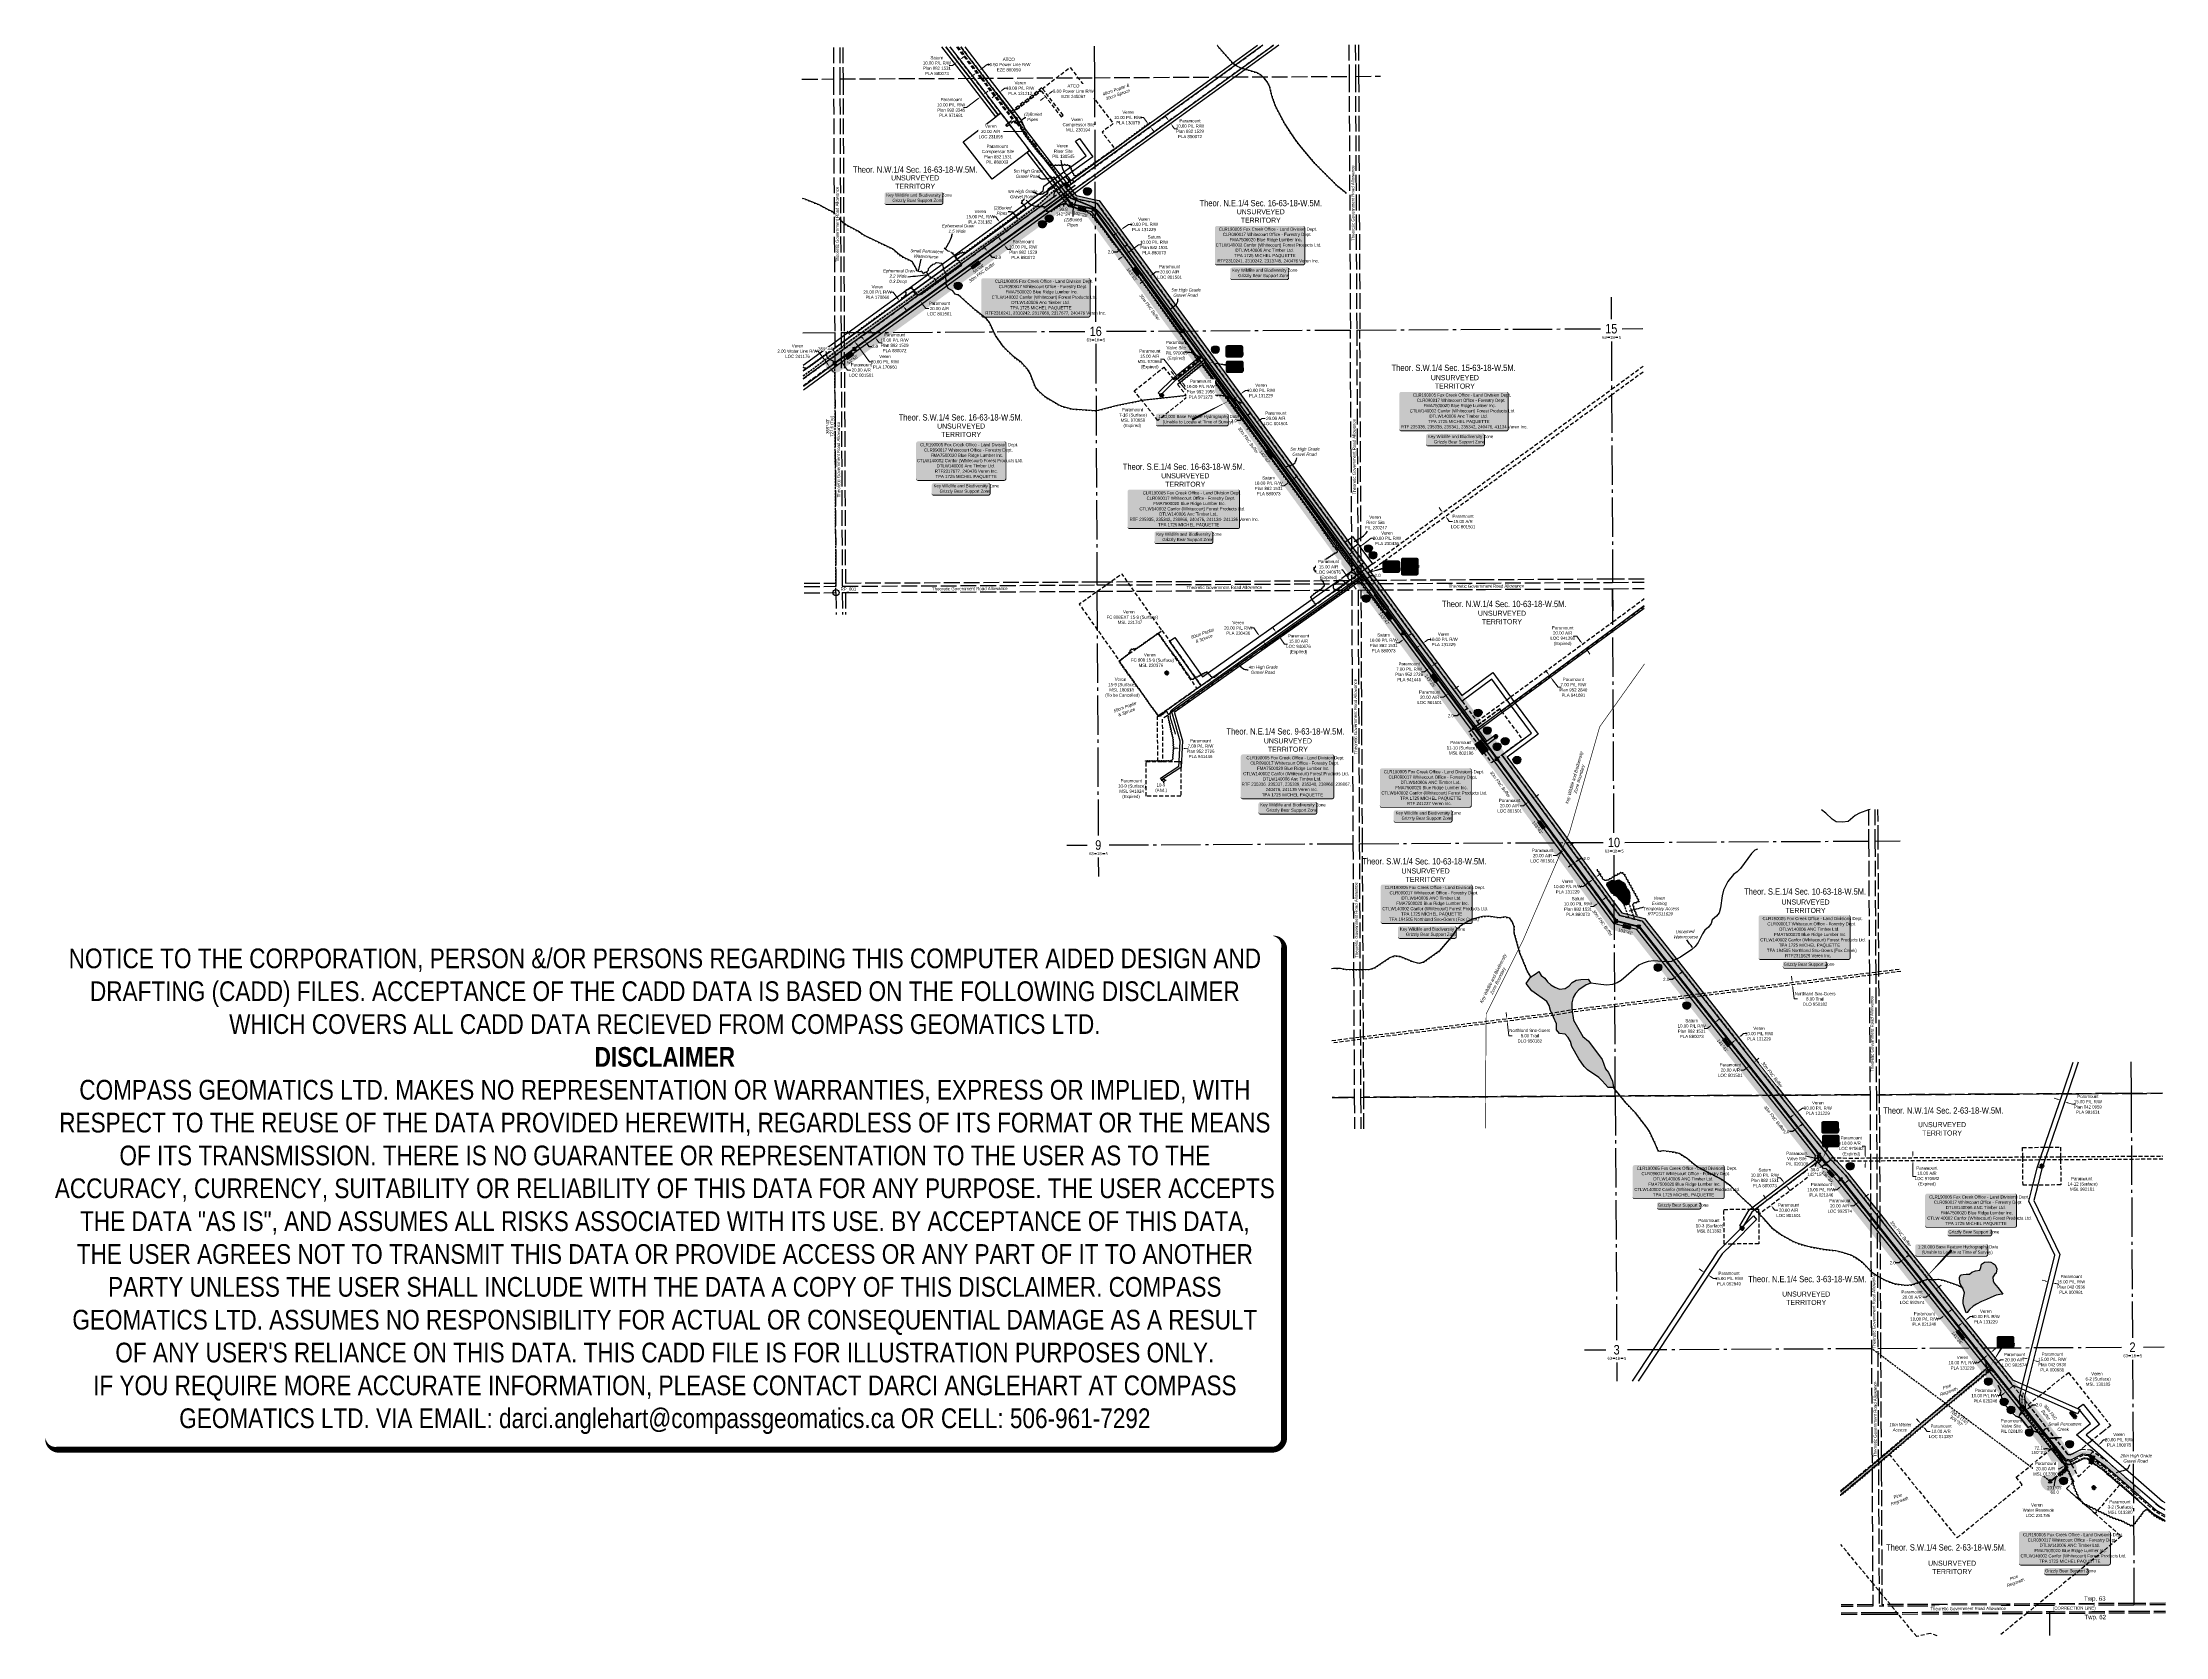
# Model space of a CAD drawing. Extents: x 518691 to 525422, y 6029591 to 6034645.
import ezdxf
from ezdxf.enums import TextEntityAlignment as Align

# ---------------------------------------------------------------- set-up
doc = ezdxf.new("R2010")
doc.units = 0
doc.header["$LTSCALE"] = 5
doc.header["$PDSIZE"] = 0.5
for name, pattern in [('0', [1, 1, 0]), ('BORDER', [17.5, 5, -2.5, 5, -2.5, 0, -2.5]), ('foc-ACCESSROAD', [3.75, 2.5, -1.25]), ('foc-FLOWLINE', [3.75, 2.5, -1.25]), ('foc-QUARTERLINE', [33, 25, -3, 2, -3]), ('foc-TIELINE', [1.875, 1.25, -0.625]), ('foc-TOPO-ephemeral', [6.25, 3.125, -0.625, 0.625, -0.625, 0.625, -0.625]), ('foc-TRAV', [1.875, 1.25, -0.625]), ('foc-UNSURVEYED', [12.5, 10, -2.5]), ('foc-WHEELTRACKS', [2, 0.4, -1.6]), ('HIDDEN2', [1.875, 1.25, -0.625]), ('UG_PIPE', [1.875, 1.25, -0.625])]:
    doc.linetypes.add(name, pattern=pattern)
for name, color, linetype in [('10', 1, 'Continuous'), ('35', 37, 'Continuous'), ('9', 3, 'Continuous'), ('AS-PIPE-UG', 44, 'UG_PIPE'), ('AS-PIPE-UG-T', 44, 'Continuous'), ('AS-ROADS', 254, 'Continuous'), ('AS-WILDLIFE', 131, 'BORDER'), ('AS-WILDLIFE-BLOCK', 131, 'Continuous'), ('C-AR', 13, 'foc-ACCESSROAD'), ('C-FLOWLINE', 13, 'foc-FLOWLINE'), ('C-RW', 13, 'Continuous'), ('C-SYMBOL', 7, 'Continuous'), ('C-WS', 13, 'foc-ACCESSROAD'), ('C-WS-S', 13, 'Continuous'), ('CG-NOTES', 7, 'Continuous'), ('D-TXT', 6, 'Continuous'), ('F-AR', 190, 'foc-ACCESSROAD'), ('F-EZE', 190, 'foc-FLOWLINE'), ('F-RW', 190, 'Continuous'), ('F-WS', 190, 'foc-ACCESSROAD'), ('F-WS-S', 190, 'Continuous'), ('L-BD', 7, 'Continuous'), ('L-MON', 1, 'Continuous'), ('L-QSEC', 8, 'foc-QUARTERLINE'), ('L-ROAD-T', 7, 'Continuous'), ('L-SECLBL', 7, 'Continuous'), ('L-TIE', 7, 'foc-TIELINE'), ('L-TIE-T', 7, 'Continuous'), ('L-UNS-T', 3, 'Continuous'), ('L-USEC', 7, 'foc-UNSURVEYED'), ('P-BUFFER-H 30m', 51, 'Continuous'), ('P-CROSSINGS', 250, 'Continuous'), ('P-FNC BUFFER-T', 40, 'Continuous'), ('P-PROPOSED', 10, 'Continuous'), ('P-PROPOSED-H', 21, 'Continuous'), ('P-TRAV', 4, 'foc-TRAV'), ('P-TXT', 4, 'Continuous'), ('T-BUSH', 110, '0'), ('T-BUSH-T', 110, 'Continuous'), ('T-CREEK', 160, 'Continuous'), ('T-DRAW', 143, 'foc-TOPO-ephemeral'), ('T-EXISTING TFA', 220, 'HIDDEN2'), ('T-EXISTING TFA-T', 220, 'Continuous'), ('T-WATER', 160, 'Continuous'), ('T-WATER-H', 133, 'Continuous'), ('T-WATER-P3', 160, 'foc-WHEELTRACKS'), ('T-WATER-T', 170, 'Continuous')]:
    doc.layers.add(name, color=color, linetype=linetype)
for name, color, linetype, lineweight in [('AS-GENERAL', 48, 'Continuous', 18), ('C-AR-T', 13, 'Continuous', 9), ('C-FLOWLINE-T', 13, 'Continuous', 9), ('C-RW-T', 13, 'Continuous', 9), ('C-WS-T', 13, 'Continuous', 9), ('F-AR-T', 190, 'Continuous', 9), ('F-EZE-T', 190, 'Continuous', 9), ('F-FLOWLINE-T', 190, 'Continuous', 9), ('F-RW-T', 190, 'Continuous', 9), ('F-WS-T', 190, 'Continuous', 9), ('T-TEXT', 48, 'Continuous', 18)]:
    doc.layers.add(name, color=color, linetype=linetype, lineweight=lineweight)
doc.layers.add('DISCLAIMER', color=7, linetype='Continuous', plot=False)
doc.layers.add('P-75m DRAINAGE AREA', color=7, linetype='Continuous', true_color=0xf1f8f1)
doc.styles.add('175L', font='ARIALN.TTF', dxfattribs={"height": 20})
doc.styles.add('240', font='ARIALN.TTF', dxfattribs={"height": 30})
doc.styles.add('80', font='ARIALN.TTF', dxfattribs={"height": 10})
doc.styles.add('80CG', font='ARIALN.TTF', dxfattribs={"height": 10})
doc.styles.add('80L', font='ARIALN.TTF', dxfattribs={"height": 10})
doc.styles.add('80LS', font='ARIALNI.TTF', dxfattribs={"height": 10})
doc.styles.add('Crossing', font='ARIALN.TTF', dxfattribs={"height": 10})
doc.styles.add('foc-LtypeFont', font='ARIALN.TTF', dxfattribs={"height": 7.35})
doc.styles.add('SIMPLEX', font='ARIALN.TTF')
doc.linetypes.add('foc-TOPO-flowdirection-NOLINE', pattern='A,0,[">",foc-LtypeFont,S=0.3,R=0,X=0,Y=-0.945],-20,[">",foc-LtypeFont,S=0.3,R=0,X=0,Y=-0.945],0', length=20)
doc.dimstyles.new('Compass 5 000', dxfattribs={"dimscale": 5, "dimtxt": 9, "dimasz": 2, "dimexe": 0.2, "dimexo": 0.0625, "dimgap": 0.5, "dimtad": 0, "dimtih": 1, "dimtoh": 1, "dimzin": 0, "dimdsep": 46, "dimtxsty": '80CG', "dimcen": 0.1, "dimse1": 1, "dimse2": 1, "dimclrd": 256, "dimclrt": 256, "dimaunit": 1, "dimadec": 4, "dimazin": 0, "dimtfac": 0.06, "dimtofl": 0, "dimtmove": 0, "dimatfit": 1, "dimfxl": 0.2, "dimtolj": 1, "dimtzin": 0, "dimlwd": -1, "dimarcsym": 0})

# ---------------------------------------------------------------- blocks, each defined once
blk = doc.blocks.new('L-SECLBL')
at = {"layer": '9', "color": 7}
for p, q in [((-5.1, -27.8), (-12.3, -27.8)), ((20.7, -27.8), (13.5, -27.8))]:
    blk.add_line(p, q, dxfattribs=at)
at = {"layer": '10', "color": 2, "style": 'SIMPLEX'}
blk.add_attdef('SEC', text='', height=30, dxfattribs=at).set_placement((0, 0), align=Align.MIDDLE)
at = {"layer": '10', "color": 5, "style": '80L'}
blk.add_attdef('TWP', text='', height=9.5, dxfattribs=at).set_placement((-14.4, -27.4), align=Align.MIDDLE_RIGHT)
blk.add_attdef('RGE', text='', height=9.5, dxfattribs=at).set_placement((3.6, -27.4), align=Align.MIDDLE_CENTER)
blk.add_attdef('MER', text='', height=9.5, dxfattribs=at).set_placement((23.2, -27.4), align=Align.MIDDLE_LEFT)
blk = doc.blocks.new('*U98')
h = blk.add_hatch(color=255)
edge = h.paths.add_edge_path()
edge.add_line((-141.5, -71), (141.5, -71))
edge.add_arc((141.5, -65), 6, 270, 360)
edge.add_line((147.5, -65), (147.5, 63.5))
edge.add_arc((141.5, 63.5), 6, 0, 90)
edge.add_line((141.5, 69.5), (-141.5, 69.5))
edge.add_arc((-141.5, 63.5), 6, 90, 180)
edge.add_line((-147.5, 63.5), (-147.5, -65))
edge.add_arc((-141.5, -65), 6, 180, 270)
at = {"color": 44, "flags": 128}
blk.add_lwpolyline([(-141.5, -71, 3, 3, 0), (141.5, -71, 3, 3, 0.414214), (147.5, -65, 3, 3, 0), (147.5, 63.5, 3, 0, 0.414214), (141.5, 69.5, 0, 0, 0), (-141.5, 69.5, 0, 0, 0.414214), (-147.5, 63.5, 0, 0, 0), (-147.5, -65, 0, 3, 0.414214)], format="xyseb", close=True, dxfattribs=at)
at = {"color": 44, "style": '80'}
blk.add_attdef('ENTER_TEXT_001', (-36, -5), '', height=10, dxfattribs=at)
blk = doc.blocks.new('*U58')
h = blk.add_hatch(color=255)
edge = h.paths.add_edge_path()
edge.add_line((-166.5, -62.5), (166.5, -62.5))
edge.add_arc((166.5, -56.5), 6, 270, 360)
edge.add_line((172.5, -56.5), (172.5, 55))
edge.add_arc((166.5, 55), 6, 0, 90)
edge.add_line((166.5, 61), (-166.5, 61))
edge.add_arc((-166.5, 55), 6, 90, 180)
edge.add_line((-172.5, 55), (-172.5, -56.5))
edge.add_arc((-166.5, -56.5), 6, 180, 270)
at = {"color": 44, "flags": 128}
blk.add_lwpolyline([(-166.5, -62.5, 3, 3, 0), (166.5, -62.5, 3, 3, 0.414214), (172.5, -56.5, 3, 3, 0), (172.5, 55, 3, 0, 0.414214), (166.5, 61, 0, 0, 0), (-166.5, 61, 0, 0, 0.414214), (-172.5, 55, 0, 0, 0), (-172.5, -56.5, 0, 3, 0.414214)], format="xyseb", close=True, dxfattribs=at)
at = {"color": 44, "style": '80'}
blk.add_attdef('ENTER_TEXT_001', (-36, -5), '', height=10, dxfattribs=at)
blk = doc.blocks.new('*U99')
h = blk.add_hatch(color=255)
edge = h.paths.add_edge_path()
edge.add_line((-171.5, -62.5), (171.5, -62.5))
edge.add_arc((171.5, -56.5), 6, 270, 360)
edge.add_line((177.5, -56.5), (177.5, 55))
edge.add_arc((171.5, 55), 6, 0, 90)
edge.add_line((171.5, 61), (-171.5, 61))
edge.add_arc((-171.5, 55), 6, 90, 180)
edge.add_line((-177.5, 55), (-177.5, -56.5))
edge.add_arc((-171.5, -56.5), 6, 180, 270)
at = {"color": 44, "flags": 128}
blk.add_lwpolyline([(-171.5, -62.5, 3, 3, 0), (171.5, -62.5, 3, 3, 0.414214), (177.5, -56.5, 3, 3, 0), (177.5, 55, 3, 0, 0.414214), (171.5, 61, 0, 0, 0), (-171.5, 61, 0, 0, 0.414214), (-177.5, 55, 0, 0, 0), (-177.5, -56.5, 0, 3, 0.414214)], format="xyseb", close=True, dxfattribs=at)
at = {"color": 44, "style": '80'}
blk.add_attdef('ENTER_TEXT_001', (-36, -5), '', height=10, dxfattribs=at)
blk = doc.blocks.new('*U28')
h = blk.add_hatch(color=255)
edge = h.paths.add_edge_path()
edge.add_line((-136.5, -62.5), (136.5, -62.5))
edge.add_arc((136.5, -56.5), 6, 270, 360)
edge.add_line((142.5, -56.5), (142.5, 55))
edge.add_arc((136.5, 55), 6, 0, 90)
edge.add_line((136.5, 61), (-136.5, 61))
edge.add_arc((-136.5, 55), 6, 90, 180)
edge.add_line((-142.5, 55), (-142.5, -56.5))
edge.add_arc((-136.5, -56.5), 6, 180, 270)
at = {"color": 44, "flags": 128}
blk.add_lwpolyline([(-136.5, -62.5, 3, 3, 0), (136.5, -62.5, 3, 3, 0.414214), (142.5, -56.5, 3, 3, 0), (142.5, 55, 3, 0, 0.414214), (136.5, 61, 0, 0, 0), (-136.5, 61, 0, 0, 0.414214), (-142.5, 55, 0, 0, 0), (-142.5, -56.5, 0, 3, 0.414214)], format="xyseb", close=True, dxfattribs=at)
at = {"color": 44, "style": '80'}
blk.add_attdef('ENTER_TEXT_001', (-36, -5), '', height=10, dxfattribs=at)
blk = doc.blocks.new('*U29')
h = blk.add_hatch(color=255)
edge = h.paths.add_edge_path()
edge.add_line((-166.5, -62.5), (166.5, -62.5))
edge.add_arc((166.5, -56.5), 6, 270, 360)
edge.add_line((172.5, -56.5), (172.5, 55))
edge.add_arc((166.5, 55), 6, 0, 90)
edge.add_line((166.5, 61), (-166.5, 61))
edge.add_arc((-166.5, 55), 6, 90, 180)
edge.add_line((-172.5, 55), (-172.5, -56.5))
edge.add_arc((-166.5, -56.5), 6, 180, 270)
at = {"color": 44, "flags": 128}
blk.add_lwpolyline([(-166.5, -62.5, 3, 3, 0), (166.5, -62.5, 3, 3, 0.414214), (172.5, -56.5, 3, 3, 0), (172.5, 55, 3, 0, 0.414214), (166.5, 61, 0, 0, 0), (-166.5, 61, 0, 0, 0.414214), (-172.5, 55, 0, 0, 0), (-172.5, -56.5, 0, 3, 0.414214)], format="xyseb", close=True, dxfattribs=at)
at = {"color": 44, "style": '80'}
blk.add_attdef('ENTER_TEXT_001', (-36, -5), '', height=10, dxfattribs=at)
blk = doc.blocks.new('*U30')
h = blk.add_hatch(color=59)
edge = h.paths.add_edge_path()
edge.add_line((-21.5, -20), (21.5, -20))
edge.add_arc((21.5, -14), 6, 270, 360)
edge.add_line((27.5, -14), (27.5, 12.5))
edge.add_arc((21.5, 12.5), 6, 0, 90)
edge.add_line((21.5, 18.5), (-21.5, 18.5))
edge.add_arc((-21.5, 12.5), 6, 90, 180)
edge.add_line((-27.5, 12.5), (-27.5, -14))
edge.add_arc((-21.5, -14), 6, 180, 270)
at = {"color": 1, "flags": 128}
blk.add_lwpolyline([(-88.7, 14.1, 0, 7.5, 0), (0, 0, 0, 0, 0)], format="xyseb", dxfattribs=at)
blk.add_lwpolyline([(-21.5, -20, 3, 3, 0), (21.5, -20, 3, 3, 0.414214), (27.5, -14, 3, 3, 0), (27.5, 12.5, 3, 0, 0.414214), (21.5, 18.5, 0, 0, 0), (-21.5, 18.5, 0, 0, 0.414214), (-27.5, 12.5, 0, 0, 0), (-27.5, -14, 0, 3, 0.414214)], format="xyseb", close=True, dxfattribs=at)
at = {"color": 1, "style": '80'}
blk.add_attdef('ENTER_TEXT_001', (-36, -5), '', height=10, dxfattribs=at)
blk = doc.blocks.new('*D31')
at = {"layer": 'C-AR-T', "transparency": 16777216}
for p, q in [((521731.8, 6034362.4), (521805.4, 6034362.4)), ((521811.5, 6034354.5), (521805.4, 6034362.4)), ((521835.9, 6034322.8), (521842, 6034314.9))]:
    blk.add_line(p, q, dxfattribs=at)
for points in [[(521812.8, 6034355.5), (521810.2, 6034353.5), (521817.6, 6034346.6)], [(521837.2, 6034323.8), (521834.6, 6034321.8), (521829.8, 6034330.7)]]:
    blk.add_solid(points, dxfattribs=at)
at = {"layer": 'Defpoints', "color": 0, "transparency": 16777216}
for p in [(521817.6, 6034346.6), (521818, 6034346.9), (521830.2, 6034331.1)]:
    blk.add_point(p, dxfattribs=at)
at = {"layer": 'C-AR-T', "transparency": 16777216, "insert": (521697.5, 6034362.4), "char_height": 10, "attachment_point": 5, "style": '80CG', "bg_fill": 3, "box_fill_scale": 1.1, "bg_fill_color": 256, "bg_fill_true_color": 13158600, "bg_fill_transparency": 0}
blk.add_mtext('\\A1;Veren\\P20.00 A/R\\PLOC 231895', dxfattribs=at)
blk = doc.blocks.new('*D32')
at = {"layer": 'C-RW-T', "transparency": 16777216}
for p, q in [((522531.6, 6032788.5), (522521.6, 6032788.5)), ((522544.8, 6032769.9), (522531.6, 6032788.5)), ((522567.9, 6032737.3), (522573.7, 6032729.1))]:
    blk.add_line(p, q, dxfattribs=at)
for points in [[(522546.2, 6032770.9), (522543.5, 6032768.9), (522550.6, 6032761.7)], [(522569.3, 6032738.2), (522566.6, 6032736.3), (522562.2, 6032745.4)]]:
    blk.add_solid(points, dxfattribs=at)
at = {"layer": 'Defpoints', "color": 0, "transparency": 16777216}
for p in [(522530.5, 6032747.4), (522550.6, 6032761.7), (522542, 6032731.1)]:
    blk.add_point(p, dxfattribs=at)
at = {"layer": 'C-RW-T', "transparency": 16777216, "insert": (522482.1, 6032788.5), "char_height": 10, "attachment_point": 5, "style": '80CG'}
blk.add_mtext('\\A1;Veren\\P20.00 P/L R/W\\PPLA 230436', dxfattribs=at)
blk = doc.blocks.new('*D33')
at = {"layer": 'C-RW-T', "transparency": 16777216}
for p, q in [((522182.2, 6034406.7), (522172.2, 6034406.7)), ((522191.7, 6034393.6), (522182.2, 6034406.7)), ((522209.3, 6034369.3), (522215.1, 6034361.2))]:
    blk.add_line(p, q, dxfattribs=at)
for points in [[(522193, 6034394.6), (522190.3, 6034392.6), (522197.5, 6034385.5)], [(522210.6, 6034370.2), (522207.9, 6034368.3), (522203.4, 6034377.4)]]:
    blk.add_solid(points, dxfattribs=at)
at = {"layer": 'Defpoints', "color": 0, "transparency": 16777216}
for p in [(522164.7, 6034361.7), (522170.6, 6034353.6), (522197.5, 6034385.5)]:
    blk.add_point(p, dxfattribs=at)
at = {"layer": 'C-RW-T', "transparency": 16777216, "insert": (522133.1, 6034406.7), "char_height": 10, "attachment_point": 5, "style": '80CG'}
blk.add_mtext('\\A1;Veren\\P10.00 P/L R/W\\PPLA 130979', dxfattribs=at)
blk = doc.blocks.new('*D34')
at = {"layer": 'C-RW-T', "transparency": 16777216}
for p, q in [((522876, 6033052.2), (522904.1, 6033072.8)), ((522904.1, 6033072.8), (522914.1, 6033072.8)), ((522843.7, 6033028.6), (522835.7, 6033022.7))]:
    blk.add_line(p, q, dxfattribs=at)
for points in [[(522842.7, 6033029.9), (522844.7, 6033027.2), (522851.8, 6033034.5)], [(522875, 6033053.6), (522877, 6033050.9), (522868, 6033046.3)]]:
    blk.add_solid(points, dxfattribs=at)
at = {"layer": 'Defpoints', "color": 0, "transparency": 16777216}
for p in [(522866.3, 6033014.6), (522868, 6033046.3), (522882.5, 6033026.5)]:
    blk.add_point(p, dxfattribs=at)
at = {"layer": 'C-RW-T', "transparency": 16777216, "insert": (522953.7, 6033072.8), "char_height": 10, "attachment_point": 5, "style": '80CG'}
blk.add_mtext('\\A1;Veren\\P20.00 P/L R/W\\PPLA 230436', dxfattribs=at)
blk = doc.blocks.new('*D35')
at = {"layer": 'C-RW-T', "transparency": 16777216}
for p, q in [((521733.6, 6034493.2), (521742, 6034499.6)), ((521742, 6034499.6), (521752, 6034499.6)), ((521709.8, 6034474.9), (521701.9, 6034468.8))]:
    blk.add_line(p, q, dxfattribs=at)
for points in [[(521732.6, 6034494.5), (521734.6, 6034491.8), (521725.7, 6034487.1)], [(521708.8, 6034476.2), (521710.9, 6034473.5), (521717.8, 6034481)]]:
    blk.add_solid(points, dxfattribs=at)
at = {"layer": 'Defpoints', "color": 0, "transparency": 16777216}
for p in [(521725.7, 6034487.1), (521742.3, 6034449), (521750.3, 6034455.1)]:
    blk.add_point(p, dxfattribs=at)
at = {"layer": 'C-RW-T', "transparency": 16777216, "insert": (521791.1, 6034499.6), "char_height": 10, "attachment_point": 5, "style": '80CG'}
blk.add_mtext('\\A1;Veren\\P10.00 P/L R/W\\PPLA 131212', dxfattribs=at)
blk = doc.blocks.new('*D36')
at = {"layer": 'C-RW-T', "transparency": 16777216}
for p, q in [((522093.1, 6034038), (522085, 6034032.1)), ((522117.4, 6034055.7), (522134.3, 6034068)), ((522134.3, 6034068), (522144.3, 6034068))]:
    blk.add_line(p, q, dxfattribs=at)
for points in [[(522092.1, 6034039.4), (522094.1, 6034036.7), (522101.2, 6034043.9)], [(522116.4, 6034057.1), (522118.3, 6034054.4), (522109.3, 6034049.8)]]:
    blk.add_solid(points, dxfattribs=at)
at = {"layer": 'Defpoints', "color": 0, "transparency": 16777216}
for p in [(522109.3, 6034049.8), (522130.9, 6034003.1), (522139, 6034009)]:
    blk.add_point(p, dxfattribs=at)
at = {"layer": 'C-RW-T', "transparency": 16777216, "insert": (522183.3, 6034068), "char_height": 10, "attachment_point": 5, "style": '80CG'}
blk.add_mtext('\\A1;Veren\\P10.00 P/L R/W\\PPLA 131229', dxfattribs=at)
blk = doc.blocks.new('*D37')
at = {"layer": 'C-RW-T', "transparency": 16777216}
for p, q in [((521387.7, 6033853.5), (521377.7, 6033853.5)), ((521402.5, 6033833.2), (521387.7, 6033853.5)), ((521426, 6033800.8), (521431.8, 6033792.7))]:
    blk.add_line(p, q, dxfattribs=at)
for points in [[(521403.8, 6033834.2), (521401.1, 6033832.2), (521408.3, 6033825.1)], [(521427.3, 6033801.8), (521424.6, 6033799.8), (521420.1, 6033808.9)]]:
    blk.add_solid(points, dxfattribs=at)
at = {"layer": 'Defpoints', "color": 0, "transparency": 16777216}
for p in [(521536.9, 6033918.5), (521548.7, 6033902.3), (521408.3, 6033825.1)]:
    blk.add_point(p, dxfattribs=at)
at = {"layer": 'C-RW-T', "transparency": 16777216, "insert": (521338.2, 6033853.5), "char_height": 10, "attachment_point": 5, "style": '80CG'}
blk.add_mtext('\\A1;Veren\\P20.00 P/L R/W\\PPLA 170660', dxfattribs=at)
blk = doc.blocks.new('*D38')
at = {"layer": 'C-RW-T', "transparency": 16777216}
for p, q in [((522497.3, 6033535.7), (522505.3, 6033541.6)), ((522505.3, 6033541.6), (522515.3, 6033541.6)), ((522473.1, 6033517.9), (522465, 6033512))]:
    blk.add_line(p, q, dxfattribs=at)
for points in [[(522472.1, 6033519.3), (522474, 6033516.6), (522481.1, 6033523.8)], [(522496.3, 6033537), (522498.2, 6033534.3), (522489.2, 6033529.8)]]:
    blk.add_solid(points, dxfattribs=at)
at = {"layer": 'Defpoints', "color": 0, "transparency": 16777216}
for p in [(522489.2, 6033529.8), (522491.8, 6033509.3), (522499.8, 6033515.2)]:
    blk.add_point(p, dxfattribs=at)
at = {"layer": 'C-RW-T', "transparency": 16777216, "insert": (522554.4, 6033541.6), "char_height": 10, "attachment_point": 5, "style": '80CG'}
blk.add_mtext('\\A1;Veren\\P10.00 P/L R/W\\PPLA 131229', dxfattribs=at)
blk = doc.blocks.new('*D39')
at = {"layer": 'C-RW-T', "transparency": 16777216}
for p, q in [((521248.2, 6033721.1), (521242.3, 6033729.2)), ((521271.7, 6033688.8), (521312.7, 6033632.3)), ((521312.7, 6033632.3), (521322.7, 6033632.3))]:
    blk.add_line(p, q, dxfattribs=at)
for points in [[(521249.5, 6033722.1), (521246.8, 6033720.1), (521254.1, 6033713)], [(521273, 6033689.7), (521270.3, 6033687.8), (521265.8, 6033696.8)]]:
    blk.add_solid(points, dxfattribs=at)
at = {"layer": 'Defpoints', "color": 0, "transparency": 16777216}
for p in [(521315.2, 6033757.4), (521265.8, 6033696.8), (521326.9, 6033741.2)]:
    blk.add_point(p, dxfattribs=at)
at = {"layer": 'C-RW-T', "transparency": 16777216, "insert": (521362.2, 6033632.3), "char_height": 10, "attachment_point": 5, "style": '80CG'}
blk.add_mtext('\\A1;Veren\\P20.00 P/L R/W\\PPLA 170660', dxfattribs=at)
blk = doc.blocks.new('*D40')
at = {"layer": 'C-RW-T', "transparency": 16777216}
for p, q in [((521713.6, 6034092.2), (521703.6, 6034092.2)), ((521720.4, 6034082.7), (521713.6, 6034092.2)), ((521741, 6034054.4), (521746.9, 6034046.3))]:
    blk.add_line(p, q, dxfattribs=at)
for points in [[(521721.8, 6034083.7), (521719.1, 6034081.7), (521726.3, 6034074.6)], [(521742.4, 6034055.4), (521739.7, 6034053.4), (521735.1, 6034062.5)]]:
    blk.add_solid(points, dxfattribs=at)
at = {"layer": 'Defpoints', "color": 0, "transparency": 16777216}
for p in [(521845.7, 6034161.3), (521854.5, 6034149.2), (521726.3, 6034074.6)]:
    blk.add_point(p, dxfattribs=at)
at = {"layer": 'C-RW-T', "transparency": 16777216, "insert": (521664.5, 6034092.2), "char_height": 10, "attachment_point": 5, "style": '80CG'}
blk.add_mtext('\\A1;Veren\\P15.00 P/L R/W\\PPLA 231182', dxfattribs=at)
blk = doc.blocks.new('*D41')
at = {"layer": 'Defpoints', "color": 0, "transparency": 16777216}
for p in [(522593.2, 6032767.5), (522601.9, 6032755.2), (522611.2, 6032761.8)]:
    blk.add_point(p, dxfattribs=at)
at = {"layer": 'F-AR-T', "transparency": 16777216}
for p, q in [((522596.7, 6032782.2), (522591, 6032790.4)), ((522617, 6032753.7), (522628.8, 6032736.9)), ((522628.8, 6032736.9), (522638.8, 6032736.9))]:
    blk.add_line(p, q, dxfattribs=at)
for points in [[(522598.1, 6032783.2), (522595.4, 6032781.2), (522602.5, 6032774.1)], [(522618.3, 6032754.6), (522615.6, 6032752.7), (522611.2, 6032761.8)]]:
    blk.add_solid(points, dxfattribs=at)
at = {"layer": 'F-AR-T', "transparency": 16777216, "insert": (522673.1, 6032736.9), "char_height": 10, "attachment_point": 5, "style": '80CG'}
blk.add_mtext('\\A1;Paramount\\P15.00 A/R\\PLOC 940676\\P(Expired)', dxfattribs=at)
blk = doc.blocks.new('*D42')
at = {"layer": 'Defpoints', "color": 0, "transparency": 16777216}
for p in [(523130.8, 6033154.3), (523096.9, 6033129.5), (523105.7, 6033117.4)]:
    blk.add_point(p, dxfattribs=at)
at = {"layer": 'F-AR-T', "transparency": 16777216}
for p, q in [((523124.9, 6033162.3), (523119, 6033170.4)), ((523145.5, 6033134.1), (523151.4, 6033126)), ((523151.4, 6033126), (523161.4, 6033126))]:
    blk.add_line(p, q, dxfattribs=at)
for points in [[(523126.2, 6033163.3), (523123.5, 6033161.3), (523130.8, 6033154.3)], [(523146.8, 6033135.1), (523144.2, 6033133.1), (523139.6, 6033142.2)]]:
    blk.add_solid(points, dxfattribs=at)
at = {"layer": 'F-AR-T', "transparency": 16777216, "insert": (523194.9, 6033126), "char_height": 10, "attachment_point": 5, "style": '80CG'}
blk.add_mtext('\\A1;Paramount\\P15.00 A/R\\PLOC 801501', dxfattribs=at)
blk = doc.blocks.new('*D43')
at = {"layer": 'Defpoints', "color": 0, "transparency": 16777216}
for p in [(522532.6, 6033419.7), (522541.6, 6033441.2), (522548.7, 6033431.5)]:
    blk.add_point(p, dxfattribs=at)
at = {"layer": 'F-AR-T', "transparency": 16777216}
for p, q in [((522517.4, 6033423.5), (522509.4, 6033417.6)), ((522549.7, 6033447.1), (522557.8, 6033453)), ((522557.8, 6033453), (522567.8, 6033453))]:
    blk.add_line(p, q, dxfattribs=at)
for points in [[(522516.4, 6033424.8), (522518.4, 6033422.1), (522525.5, 6033429.4)], [(522548.7, 6033448.4), (522550.7, 6033445.8), (522541.6, 6033441.2)]]:
    blk.add_solid(points, dxfattribs=at)
at = {"layer": 'F-AR-T', "transparency": 16777216, "insert": (522601.3, 6033453), "char_height": 10, "attachment_point": 5, "style": '80CG'}
blk.add_mtext('\\A1;Paramount\\P20.00 A/R\\PLOC 801501', dxfattribs=at)
blk = doc.blocks.new('*D44')
at = {"layer": 'Defpoints', "color": 0, "transparency": 16777216}
for p in [(521741.6, 6034042.5), (521753.2, 6034026.5), (521474.4, 6033824.4)]:
    blk.add_point(p, dxfattribs=at)
at = {"layer": 'F-AR-T', "transparency": 16777216}
for p, q in [((521457, 6033848.5), (521451.1, 6033856.6)), ((521480.3, 6033816.3), (521491.4, 6033801)), ((521491.4, 6033801), (521501.4, 6033801))]:
    blk.add_line(p, q, dxfattribs=at)
for points in [[(521458.3, 6033849.5), (521455.6, 6033847.6), (521462.8, 6033840.4)], [(521481.6, 6033817.3), (521478.9, 6033815.4), (521474.4, 6033824.4)]]:
    blk.add_solid(points, dxfattribs=at)
at = {"layer": 'F-AR-T', "transparency": 16777216, "insert": (521534.9, 6033801), "char_height": 10, "attachment_point": 5, "style": '80CG'}
blk.add_mtext('\\A1;Paramount\\P20.00 A/R\\PLOC 801501', dxfattribs=at)
blk = doc.blocks.new('*D45')
at = {"layer": 'Defpoints', "color": 0, "transparency": 16777216}
for p in [(522171.7, 6033913.3), (522187.9, 6033925.1), (522203.1, 6033904.2)]:
    blk.add_point(p, dxfattribs=at)
at = {"layer": 'F-AR-T', "transparency": 16777216}
for p, q in [((522178.9, 6033886.5), (522170.8, 6033880.6)), ((522211.2, 6033910.1), (522221, 6033917.2)), ((522221, 6033917.2), (522231, 6033917.2))]:
    blk.add_line(p, q, dxfattribs=at)
for points in [[(522177.9, 6033887.9), (522179.8, 6033885.2), (522186.9, 6033892.4)], [(522210.2, 6033911.4), (522212.2, 6033908.8), (522203.1, 6033904.2)]]:
    blk.add_solid(points, dxfattribs=at)
at = {"layer": 'F-AR-T', "transparency": 16777216, "insert": (522264.5, 6033917.2), "char_height": 10, "attachment_point": 5, "style": '80CG'}
blk.add_mtext('\\A1;Paramount\\P20.00 A/R\\PLOC 801501', dxfattribs=at)
blk = doc.blocks.new('*D46')
at = {"layer": 'Defpoints', "color": 0, "transparency": 16777216}
for p in [(521268.3, 6033698.7), (521279.5, 6033683.2), (521219.4, 6033639.6)]:
    blk.add_point(p, dxfattribs=at)
at = {"layer": 'F-FLOWLINE-T', "transparency": 16777216}
for p, q in [((521202.3, 6033663.2), (521196.5, 6033671.3)), ((521225.3, 6033631.6), (521243.6, 6033606.2)), ((521243.6, 6033606.2), (521253.6, 6033606.2))]:
    blk.add_line(p, q, dxfattribs=at)
for points in [[(521203.7, 6033664.2), (521201, 6033662.2), (521208.2, 6033655.1)], [(521226.6, 6033632.5), (521223.9, 6033630.6), (521219.4, 6033639.6)]]:
    blk.add_solid(points, dxfattribs=at)
at = {"layer": 'F-FLOWLINE-T', "transparency": 16777216, "insert": (521287.1, 6033606.2), "char_height": 10, "attachment_point": 5, "style": '80CG'}
blk.add_mtext('\\A1;Paramount\\P20.00 A/R\\PLOC 801501', dxfattribs=at)
blk = doc.blocks.new('*D47')
at = {"layer": 'Defpoints', "color": 0, "transparency": 16777216}
for p in [(521660.6, 6034555.2), (521692.8, 6034496.2), (521701.1, 6034502.6)]:
    blk.add_point(p, dxfattribs=at)
at = {"layer": 'F-EZE-T', "transparency": 16777216}
for p, q in [((521668.6, 6034561.3), (521685.6, 6034574.4)), ((521685.6, 6034574.4), (521695.6, 6034574.4)), ((521644.4, 6034542.7), (521636.5, 6034536.6))]:
    blk.add_line(p, q, dxfattribs=at)
for points in [[(521667.5, 6034562.6), (521669.6, 6034560), (521660.6, 6034555.2)], [(521643.4, 6034544), (521645.4, 6034541.4), (521652.3, 6034548.8)]]:
    blk.add_solid(points, dxfattribs=at)
at = {"layer": 'F-EZE-T', "transparency": 16777216, "insert": (521754.7, 6034574.4), "char_height": 10, "attachment_point": 5, "style": '80CG'}
blk.add_mtext('\\A1;ATCO\\P10.50 Power Line R/W\\PEZE 880059', dxfattribs=at)
blk = doc.blocks.new('*D48')
at = {"layer": 'Defpoints', "color": 0, "transparency": 16777216}
for p in [(522263.6, 6034396.3), (522268.4, 6034387.4), (522269.5, 6034388.2)]:
    blk.add_point(p, dxfattribs=at)
at = {"layer": 'F-RW-T', "transparency": 16777216}
for p, q in [((522256.6, 6034403.6), (522250.8, 6034411.7)), ((522274.2, 6034379.3), (522280.1, 6034371.2)), ((522280.1, 6034371.2), (522290.1, 6034371.2))]:
    blk.add_line(p, q, dxfattribs=at)
for points in [[(522258, 6034404.6), (522255.3, 6034402.6), (522262.5, 6034395.5)], [(522275.6, 6034380.3), (522272.9, 6034378.3), (522268.4, 6034387.4)]]:
    blk.add_solid(points, dxfattribs=at)
at = {"layer": 'F-RW-T', "transparency": 16777216, "insert": (522329.2, 6034371.2), "char_height": 10, "attachment_point": 5, "style": '80CG'}
blk.add_mtext('\\A1;Paramount\\P10.00 P/L R/W\\PPlan 882 1529\\PPLA 880072', dxfattribs=at)
blk = doc.blocks.new('*D49')
at = {"layer": 'Defpoints', "color": 0, "transparency": 16777216}
for p in [(522296.8, 6032407), (522303.8, 6032406.7), (522303.8, 6032406.7)]:
    blk.add_point(p, dxfattribs=at)
at = {"layer": 'F-RW-T', "transparency": 16777216}
for p, q in [((522286.8, 6032407.4), (522276.9, 6032407.9)), ((522313.8, 6032406.2), (522323.8, 6032405.8))]:
    blk.add_line(p, q, dxfattribs=at)
for points in [[(522286.9, 6032409.1), (522286.8, 6032405.8), (522296.8, 6032407)], [(522313.9, 6032407.9), (522313.7, 6032404.6), (522303.8, 6032406.7)]]:
    blk.add_solid(points, dxfattribs=at)
at = {"layer": 'F-RW-T', "transparency": 16777216, "insert": (522362.5, 6032405.8), "char_height": 10, "attachment_point": 5, "style": '80CG'}
blk.add_mtext('\\A1;Paramount\\P7.00 P/L R/W\\PPlan 952 2726\\PPLA 941446', dxfattribs=at)
blk = doc.blocks.new('*D50')
at = {"layer": 'Defpoints', "color": 0, "transparency": 16777216}
for p in [(521591.6, 6034583.4), (521597.3, 6034576), (521605.2, 6034582.1)]:
    blk.add_point(p, dxfattribs=at)
at = {"layer": 'F-RW-T', "transparency": 16777216}
for p, q in [((521575.7, 6034571.2), (521565.7, 6034571.2)), ((521583.7, 6034577.3), (521575.7, 6034571.2)), ((521607.4, 6034595.6), (521615.4, 6034601.7))]:
    blk.add_line(p, q, dxfattribs=at)
for points in [[(521582.6, 6034578.6), (521584.7, 6034576), (521591.6, 6034583.4)], [(521606.4, 6034596.9), (521608.4, 6034594.3), (521599.5, 6034589.5)]]:
    blk.add_solid(points, dxfattribs=at)
at = {"layer": 'F-RW-T', "transparency": 16777216, "insert": (521526.6, 6034571.2), "char_height": 10, "attachment_point": 5, "style": '80CG'}
blk.add_mtext('\\A1;Saturn\\P10.00 P/L R/W\\PPlan 882 1531\\PPLA 880073', dxfattribs=at)
blk = doc.blocks.new('*D51')
at = {"layer": 'Defpoints', "color": 0, "transparency": 16777216}
for p in [(522127.2, 6033974.4), (522146.4, 6033948), (522138.3, 6033942.1)]:
    blk.add_point(p, dxfattribs=at)
at = {"layer": 'F-RW-T', "transparency": 16777216}
for p, q in [((522111, 6033962.6), (522102.9, 6033956.7)), ((522135.2, 6033980.3), (522166.3, 6034003)), ((522166.3, 6034003), (522176.3, 6034003))]:
    blk.add_line(p, q, dxfattribs=at)
for points in [[(522110, 6033963.9), (522112, 6033961.3), (522119.1, 6033968.5)], [(522134.2, 6033981.6), (522136.2, 6033978.9), (522127.2, 6033974.4)]]:
    blk.add_solid(points, dxfattribs=at)
at = {"layer": 'F-RW-T', "transparency": 16777216, "insert": (522215.4, 6034003), "char_height": 10, "attachment_point": 5, "style": '80CG'}
blk.add_mtext('\\A1;Saturn\\P10.00 P/L R/W\\PPlan 882 1531\\PPLA 880073', dxfattribs=at)
blk = doc.blocks.new('*D52')
at = {"layer": 'Defpoints', "color": 0, "transparency": 16777216}
for p in [(521862.5, 6034105.6), (521868.4, 6034097.5), (521739.5, 6034004.1)]:
    blk.add_point(p, dxfattribs=at)
at = {"layer": 'F-RW-T', "transparency": 16777216}
for p, q in [((521727.7, 6034020.3), (521721.9, 6034028.4)), ((521745.3, 6033996), (521751.2, 6033988)), ((521751.2, 6033988), (521761.2, 6033988))]:
    blk.add_line(p, q, dxfattribs=at)
for points in [[(521729.1, 6034021.3), (521726.4, 6034019.4), (521733.6, 6034012.2)], [(521746.7, 6033997), (521744, 6033995.1), (521739.5, 6034004.1)]]:
    blk.add_solid(points, dxfattribs=at)
at = {"layer": 'F-RW-T', "transparency": 16777216, "insert": (521800.3, 6033988), "char_height": 10, "attachment_point": 5, "style": '80CG'}
blk.add_mtext('\\A1;Paramount\\P10.00 P/L R/W\\PPlan 882 1529\\PPLA 880072', dxfattribs=at)
blk = doc.blocks.new('*D53')
at = {"layer": 'Defpoints', "color": 0, "transparency": 16777216}
for p in [(521667.4, 6034484.9), (521659.5, 6034478.8), (521664.7, 6034472.1)]:
    blk.add_point(p, dxfattribs=at)
at = {"layer": 'F-RW-T', "transparency": 16777216}
for p, q in [((521680.5, 6034484.3), (521688.4, 6034490.4)), ((521621.1, 6034438.5), (521611.1, 6034438.5)), ((521656.7, 6034466), (521621.1, 6034438.5))]:
    blk.add_line(p, q, dxfattribs=at)
for points in [[(521679.5, 6034485.6), (521681.5, 6034483), (521672.6, 6034478.2)], [(521655.7, 6034467.3), (521657.8, 6034464.7), (521664.7, 6034472.1)]]:
    blk.add_solid(points, dxfattribs=at)
at = {"layer": 'F-RW-T', "transparency": 16777216, "insert": (521572, 6034438.5), "char_height": 10, "attachment_point": 5, "style": '80CG'}
blk.add_mtext('\\A1;Paramount\\P10.00 P/L R/W\\PPlan 992 3345\\PPLA 971681', dxfattribs=at)
blk = doc.blocks.new('*D54')
at = {"layer": 'Defpoints', "color": 0, "transparency": 16777216}
for p in [(522643.8, 6033250.9), (522648.9, 6033243.9), (522657, 6033249.8)]:
    blk.add_point(p, dxfattribs=at)
at = {"layer": 'F-RW-T', "transparency": 16777216}
for p, q in [((522627.6, 6033239.1), (522617.6, 6033239.1)), ((522635.7, 6033245), (522627.6, 6033239.1)), ((522659.9, 6033262.7), (522668, 6033268.6))]:
    blk.add_line(p, q, dxfattribs=at)
for points in [[(522634.7, 6033246.4), (522636.7, 6033243.7), (522643.8, 6033250.9)], [(522658.9, 6033264.1), (522660.9, 6033261.4), (522651.8, 6033256.8)]]:
    blk.add_solid(points, dxfattribs=at)
at = {"layer": 'F-RW-T', "transparency": 16777216, "insert": (522578.5, 6033239.1), "char_height": 10, "attachment_point": 5, "style": '80CG'}
blk.add_mtext('\\A1;Saturn\\P10.00 P/L R/W\\PPlan 882 1531\\PPLA 880073', dxfattribs=at)
blk = doc.blocks.new('*D55')
at = {"layer": 'Defpoints', "color": 0, "transparency": 16777216}
blk.add_point((522288, 6033577.9), dxfattribs=at)
at = {"layer": 'F-RW-T', "transparency": 16777216}
for p, q in [((522275.6, 6033593.6), (522269.3, 6033601.4)), ((522294.2, 6033570.1), (522313.8, 6033545.6)), ((522313.8, 6033545.6), (522323.8, 6033545.6))]:
    blk.add_line(p, q, dxfattribs=at)
for points in [[(522276.9, 6033594.6), (522274.3, 6033592.5), (522281.8, 6033585.7)], [(522295.5, 6033571.1), (522292.9, 6033569.1), (522288, 6033577.9)]]:
    blk.add_solid(points, dxfattribs=at)
at = {"layer": 'F-RW-T', "transparency": 16777216, "insert": (522362.9, 6033545.6), "char_height": 10, "attachment_point": 5, "style": '80CG', "bg_fill": 3, "box_fill_scale": 1.1, "bg_fill_color": 256, "bg_fill_true_color": 13158600, "bg_fill_transparency": 0}
blk.add_mtext('\\A1;Paramount\\P10.00 P/L R/W\\PPlan 992 1956\\PPLA 971273', dxfattribs=at)
at = {"layer": 'Defpoints', "color": 0, "transparency": 16777216}
for p in [(522305.4, 6033604.6), (522311.7, 6033596.8)]:
    blk.add_point(p, dxfattribs=at)
blk = doc.blocks.new('*U23')
h = blk.add_hatch(color=254)
edge = h.paths.add_edge_path()
edge.add_line((-21.5, -20), (21.5, -20))
edge.add_arc((21.5, -14), 6, 270, 360)
edge.add_line((27.5, -14), (27.5, 12.5))
edge.add_arc((21.5, 12.5), 6, 0, 90)
edge.add_line((21.5, 18.5), (-21.5, 18.5))
edge.add_arc((-21.5, 12.5), 6, 90, 180)
edge.add_line((-27.5, 12.5), (-27.5, -14))
edge.add_arc((-21.5, -14), 6, 180, 270)
at = {"color": 160, "flags": 128}
blk.add_lwpolyline([(-21.5, -20, 3, 3, 0), (21.5, -20, 3, 3, 0.414214), (27.5, -14, 3, 3, 0), (27.5, 12.5, 3, 0, 0.414214), (21.5, 18.5, 0, 0, 0), (-21.5, 18.5, 0, 0, 0.414214), (-27.5, 12.5, 0, 0, 0), (-27.5, -14, 0, 3, 0.414214)], format="xyseb", close=True, dxfattribs=at)
at = {"color": 160, "style": '80'}
blk.add_attdef('ENTER_TEXT_001', (-26.8, -4.9), '', height=10, dxfattribs=at)
blk = doc.blocks.new('xing2')
h = blk.add_hatch(color=50)
h.dxf.hatch_style = 1
edge = h.paths.add_edge_path()
edge.add_ellipse((0, 0), major_axis=(-12.5, 0), ratio=0.816297, start_angle=0, end_angle=360)
h = blk.add_hatch(color=250)
h.dxf.hatch_style = 1
edge = h.paths.add_edge_path()
edge.add_ellipse((0, -2), major_axis=(-12.5, 0), ratio=0.816297, start_angle=0, end_angle=180)
edge.add_line((12.5, -2), (12.5, 0))
edge.add_ellipse((0, 0), major_axis=(-12.5, 0), ratio=0.816297, start_angle=0, end_angle=180, ccw=False)
edge.add_line((-12.5, 0), (-12.5, -2))
at = {"color": 250}
blk.add_ellipse((0, 0), major_axis=(-12.5, 0), ratio=0.816297, dxfattribs=at)
blk.add_ellipse((0, -2), major_axis=(-12.5, 0), ratio=0.816297, start_param=0, end_param=3.141593, dxfattribs=at)
at = {"color": 250, "style": 'Crossing'}
blk.add_attdef('CROSSING', text='', height=9, dxfattribs=at).set_placement((0.1, 0), align=Align.MIDDLE_CENTER)
at = {"color": 250, "style": 'Crossing', "flags": 1}
for tag, p in [('DESCRIPTION', (0.1, -25.8)), ('LOCATION', (0.1, -39.3)), ('DWG_REF', (0.1, -52.8)), ('OWNER', (0.1, -12.5))]:
    blk.add_attdef(tag, text='', height=9, dxfattribs=at).set_placement(p, align=Align.MIDDLE_CENTER)
blk = doc.blocks.new('GAS')
h = blk.add_hatch(color=255)
h.dxf.hatch_style = 1
edge = h.paths.add_edge_path()
edge.add_arc((0, 0), 0.9, 0, 360)
for p, q in [((-0.8, 0), (-1.6, 0)), ((-0.6, 0.6), (-1.1, 1.1)), ((0, 0.8), (0, 1.6)), ((0.6, 0.6), (1.1, 1.1)), ((1.6, 0), (0.8, 0)), ((-0.6, -0.6), (-1.1, -1.1)), ((0, -0.8), (0, -1.6)), ((1.1, -1.1), (0.6, -0.6))]:
    blk.add_line(p, q)
blk.add_circle((0, 0), 0.8)
blk = doc.blocks.new('Gabd')
for p, q in [((-0.8, 0), (-1.6, 0)), ((0, 0.8), (0, 1.6)), ((1.6, 0), (0.8, 0)), ((0, -0.8), (0, -1.6))]:
    blk.add_line(p, q)
blk.add_circle((0, 0), 0.8)
blk = doc.blocks.new('*D59')
at = {"layer": 'C-RW-T', "transparency": 16777216}
for p, q in [((524771.5, 6030580.4), (524763.7, 6030574.1)), ((524794.9, 6030599.1), (524803.2, 6030605.6)), ((524803.2, 6030605.6), (524813.2, 6030605.6))]:
    blk.add_line(p, q, dxfattribs=at)
for points in [[(524770.4, 6030581.7), (524772.5, 6030579.1), (524779.3, 6030586.6)], [(524793.9, 6030600.4), (524796, 6030597.8), (524787.1, 6030592.8)]]:
    blk.add_solid(points, dxfattribs=at)
at = {"layer": 'Defpoints', "color": 0, "transparency": 16777216}
for p in [(524771.3, 6030596.6), (524779.2, 6030602.8), (524787.1, 6030592.8)]:
    blk.add_point(p, dxfattribs=at)
at = {"layer": 'C-RW-T', "transparency": 16777216, "insert": (524852.3, 6030605.6), "char_height": 10, "attachment_point": 5, "style": '80CG'}
blk.add_mtext('\\A1;Veren\\P10.00 P/L R/W\\PPLA 131229', dxfattribs=at)
blk = doc.blocks.new('*D60')
at = {"layer": 'C-RW-T', "transparency": 16777216}
for p, q in [((524827.7, 6030459.3), (524817.7, 6030459.3)), ((524852.3, 6030478.9), (524827.7, 6030459.3)), ((524875.8, 6030497.6), (524883.6, 6030503.8))]:
    blk.add_line(p, q, dxfattribs=at)
for points in [[(524851.3, 6030480.2), (524853.4, 6030477.6), (524860.2, 6030485.1)], [(524874.8, 6030498.9), (524876.8, 6030496.3), (524868, 6030491.4)]]:
    blk.add_solid(points, dxfattribs=at)
at = {"layer": 'Defpoints', "color": 0, "transparency": 16777216}
for p in [(524864.9, 6030479.2), (524868, 6030491.4), (524872.7, 6030485.4)]:
    blk.add_point(p, dxfattribs=at)
at = {"layer": 'C-RW-T', "transparency": 16777216, "insert": (524778.6, 6030459.3), "char_height": 10, "attachment_point": 5, "style": '80CG'}
blk.add_mtext('\\A1;Veren\\P10.00 P/L R/W\\PPLA 131229', dxfattribs=at)
blk = doc.blocks.new('*D61')
at = {"layer": 'C-RW-T', "transparency": 16777216}
for p, q in [((525189.8, 6030174.4), (525183.2, 6030166.8)), ((525216, 6030204.6), (525225.1, 6030215.1)), ((525225.1, 6030215.1), (525235.1, 6030215.1))]:
    blk.add_line(p, q, dxfattribs=at)
for points in [[(525188.5, 6030175.5), (525191, 6030173.3), (525196.3, 6030181.9)], [(525214.8, 6030205.7), (525217.3, 6030203.6), (525209.5, 6030197.1)]]:
    blk.add_solid(points, dxfattribs=at)
at = {"layer": 'Defpoints', "color": 0, "transparency": 16777216}
for p in [(525190.1, 6030187.3), (525196.3, 6030181.9), (525203.3, 6030202.5)]:
    blk.add_point(p, dxfattribs=at)
at = {"layer": 'C-RW-T', "transparency": 16777216, "insert": (525274.7, 6030215.1), "char_height": 10, "attachment_point": 5, "style": '80CG'}
blk.add_mtext('\\A1;Veren\\P20.00 P/L R/W\\PPLA 180078', dxfattribs=at)
blk = doc.blocks.new('*D62')
at = {"layer": 'C-RW-T', "transparency": 16777216}
for p, q in [((524262.4, 6031260.1), (524270.7, 6031266.6)), ((524270.7, 6031266.6), (524280.7, 6031266.6)), ((524238.9, 6031241.5), (524231, 6031235.3))]:
    blk.add_line(p, q, dxfattribs=at)
for points in [[(524261.4, 6031261.4), (524263.5, 6031258.8), (524254.6, 6031253.9)], [(524237.8, 6031242.8), (524239.9, 6031240.2), (524246.7, 6031247.7)]]:
    blk.add_solid(points, dxfattribs=at)
at = {"layer": 'Defpoints', "color": 0, "transparency": 16777216}
for p in [(524254.6, 6031253.9), (524252.7, 6031240.1), (524260.6, 6031246.3)]:
    blk.add_point(p, dxfattribs=at)
at = {"layer": 'C-RW-T', "transparency": 16777216, "insert": (524319.8, 6031266.6), "char_height": 10, "attachment_point": 5, "style": '80CG'}
blk.add_mtext('\\A1;Veren\\P10.00 P/L R/W\\PPLA 131229', dxfattribs=at)
blk = doc.blocks.new('*D63')
at = {"layer": 'C-RW-T', "transparency": 16777216}
for p, q in [((523075.8, 6032746.1), (523084.3, 6032752.4)), ((523084.3, 6032752.4), (523094.3, 6032752.4)), ((523051.6, 6032728.3), (523043.6, 6032722.4))]:
    blk.add_line(p, q, dxfattribs=at)
for points in [[(523050.6, 6032729.7), (523052.6, 6032727), (523059.7, 6032734.3)], [(523074.8, 6032747.5), (523076.8, 6032744.8), (523067.7, 6032740.2)]]:
    blk.add_solid(points, dxfattribs=at)
at = {"layer": 'Defpoints', "color": 0, "transparency": 16777216}
for p in [(523067.7, 6032740.2), (523445.6, 6032209.5), (523453.6, 6032215.4)]:
    blk.add_point(p, dxfattribs=at)
at = {"layer": 'C-RW-T', "transparency": 16777216, "insert": (523133.4, 6032752.4), "char_height": 10, "attachment_point": 5, "style": '80CG'}
blk.add_mtext('\\A1;Veren\\P10.00 P/L R/W\\PPLA 131229', dxfattribs=at)
blk = doc.blocks.new('*D64')
at = {"layer": 'C-RW-T', "transparency": 16777216}
for p, q in [((524052.6, 6031477.4), (524044.8, 6031471.2)), ((524076.2, 6031496), (524084.4, 6031502.5)), ((524084.4, 6031502.5), (524094.4, 6031502.5))]:
    blk.add_line(p, q, dxfattribs=at)
for points in [[(524051.6, 6031478.7), (524053.6, 6031476.1), (524060.5, 6031483.6)], [(524075.1, 6031497.3), (524077.2, 6031494.7), (524068.3, 6031489.8)]]:
    blk.add_solid(points, dxfattribs=at)
at = {"layer": 'Defpoints', "color": 0, "transparency": 16777216}
for p in [(524026.4, 6031526.8), (524034.2, 6031533), (524068.3, 6031489.8)]:
    blk.add_point(p, dxfattribs=at)
at = {"layer": 'C-RW-T', "transparency": 16777216, "insert": (524133.5, 6031502.5), "char_height": 10, "attachment_point": 5, "style": '80CG'}
blk.add_mtext('\\A1;Veren\\P10.00 P/L R/W\\PPLA 131229', dxfattribs=at)
blk = doc.blocks.new('*D65')
at = {"layer": 'C-RW-T', "transparency": 16777216}
for p, q in [((523623.5, 6032003.7), (523631.6, 6032009.6)), ((523575.7, 6031968.6), (523565.7, 6031968.6)), ((523599.3, 6031985.9), (523575.7, 6031968.6))]:
    blk.add_line(p, q, dxfattribs=at)
for points in [[(523598.3, 6031987.3), (523600.3, 6031984.6), (523607.4, 6031991.9)], [(523622.5, 6032005.1), (523624.5, 6032002.4), (523615.4, 6031997.8)]]:
    blk.add_solid(points, dxfattribs=at)
at = {"layer": 'Defpoints', "color": 0, "transparency": 16777216}
for p in [(523591.2, 6032013.9), (523599.3, 6032019.8), (523607.4, 6031991.9)]:
    blk.add_point(p, dxfattribs=at)
at = {"layer": 'C-RW-T', "transparency": 16777216, "insert": (523526.6, 6031968.6), "char_height": 10, "attachment_point": 5, "style": '80CG'}
blk.add_mtext('\\A1;Veren\\P10.00 P/L R/W\\PPLA 131229', dxfattribs=at)
blk = doc.blocks.new('*D66')
at = {"layer": 'Defpoints', "color": 0, "transparency": 16777216}
for p in [(524621.1, 6031109.3), (524686.1, 6031109.7), (524686.2, 6031099.7)]:
    blk.add_point(p, dxfattribs=at)
at = {"layer": 'F-AR-T', "transparency": 16777216}
for p, q in [((524621.1, 6031119.3), (524621, 6031129.3)), ((524621.3, 6031089.3), (524621.5, 6031049.9)), ((524621.5, 6031049.9), (524631.5, 6031049.9))]:
    blk.add_line(p, q, dxfattribs=at)
for points in [[(524622.7, 6031119.3), (524619.4, 6031119.3), (524621.1, 6031109.3)], [(524622.9, 6031089.3), (524619.6, 6031089.3), (524621.2, 6031099.3)]]:
    blk.add_solid(points, dxfattribs=at)
at = {"layer": 'F-AR-T', "transparency": 16777216, "insert": (524665.8, 6031049.9), "char_height": 10, "attachment_point": 5, "style": '80CG'}
blk.add_mtext('\\A1;Paramount\\P10.00 A/R\\PLOC 970682\\P(Expired)', dxfattribs=at)
blk = doc.blocks.new('*D67')
at = {"layer": 'Defpoints', "color": 0, "transparency": 16777216}
for p in [(524639.8, 6030729.8), (524655.4, 6030742.2), (524694.9, 6030692.6)]:
    blk.add_point(p, dxfattribs=at)
at = {"layer": 'F-AR-T', "transparency": 16777216}
for p, q in [((524662.8, 6030667), (524652.8, 6030667)), ((524671.5, 6030674), (524662.8, 6030667)), ((524702.7, 6030698.8), (524710.5, 6030705.1))]:
    blk.add_line(p, q, dxfattribs=at)
for points in [[(524670.4, 6030675.3), (524672.5, 6030672.7), (524679.3, 6030680.2)], [(524701.6, 6030700.1), (524703.7, 6030697.5), (524694.9, 6030692.6)]]:
    blk.add_solid(points, dxfattribs=at)
at = {"layer": 'F-AR-T', "transparency": 16777216, "insert": (524618.5, 6030667), "char_height": 10, "attachment_point": 5, "style": '80CG'}
blk.add_mtext('\\A1;Paramount\\P20.00 A/R\\PLOC 992574', dxfattribs=at)
blk = doc.blocks.new('*D68')
at = {"layer": 'Defpoints', "color": 0, "transparency": 16777216}
for p in [(524652.3, 6030258.3), (524677.3, 6030292.3), (524683.7, 6030284.7)]:
    blk.add_point(p, dxfattribs=at)
at = {"layer": 'F-AR-T', "transparency": 16777216}
for p, q in [((524639.4, 6030273.6), (524633, 6030281.3)), ((524658.7, 6030250.6), (524666.2, 6030241.7)), ((524666.2, 6030241.7), (524676.2, 6030241.7))]:
    blk.add_line(p, q, dxfattribs=at)
for points in [[(524640.7, 6030274.7), (524638.1, 6030272.6), (524645.8, 6030266)], [(524660, 6030251.7), (524657.4, 6030249.6), (524652.3, 6030258.3)]]:
    blk.add_solid(points, dxfattribs=at)
at = {"layer": 'F-AR-T', "transparency": 16777216, "insert": (524710.5, 6030241.7), "char_height": 10, "attachment_point": 5, "style": '80CG'}
blk.add_mtext('\\A1;Paramount\\P10.00 A/R\\PLOC 013287', dxfattribs=at)
blk = doc.blocks.new('*D69')
at = {"layer": 'Defpoints', "color": 0, "transparency": 16777216}
for p in [(524228, 6031026.7), (524240.2, 6031010.8), (524171.4, 6030958.5)]:
    blk.add_point(p, dxfattribs=at)
at = {"layer": 'F-AR-T', "transparency": 16777216}
for p, q in [((524153.3, 6030982.3), (524147.2, 6030990.3)), ((524177.5, 6030950.5), (524183.5, 6030942.6)), ((524183.5, 6030942.6), (524193.5, 6030942.6))]:
    blk.add_line(p, q, dxfattribs=at)
for points in [[(524154.6, 6030983.4), (524151.9, 6030981.3), (524159.3, 6030974.4)], [(524178.8, 6030951.5), (524176.1, 6030949.5), (524171.4, 6030958.5)]]:
    blk.add_solid(points, dxfattribs=at)
at = {"layer": 'F-AR-T', "transparency": 16777216, "insert": (524227, 6030942.6), "char_height": 10, "attachment_point": 5, "style": '80CG'}
blk.add_mtext('\\A1;Paramount\\P20.00 A/R\\PLOC 801501', dxfattribs=at)
blk = doc.blocks.new('*D70')
at = {"layer": 'Defpoints', "color": 0, "transparency": 16777216}
for p in [(524413.8, 6031107.9), (524413.9, 6031098), (524470.2, 6031108.3)]:
    blk.add_point(p, dxfattribs=at)
at = {"layer": 'F-AR-T', "transparency": 16777216}
for p, q in [((524469.9, 6031145.4), (524459.9, 6031145.4)), ((524470.1, 6031118.3), (524469.9, 6031145.4)), ((524470.3, 6031088.4), (524470.4, 6031078.4))]:
    blk.add_line(p, q, dxfattribs=at)
for points in [[(524471.8, 6031118.3), (524468.4, 6031118.3), (524470.2, 6031108.3)], [(524472, 6031088.4), (524468.6, 6031088.3), (524470.2, 6031098.4)]]:
    blk.add_solid(points, dxfattribs=at)
at = {"layer": 'F-AR-T', "transparency": 16777216, "insert": (524425.6, 6031145.4), "char_height": 10, "attachment_point": 5, "style": '80CG'}
blk.add_mtext('\\A1;Paramount\\P10.00 A/R\\PLOC 970682\\P(Expired)', dxfattribs=at)
blk = doc.blocks.new('*D71')
at = {"layer": 'Defpoints', "color": 0, "transparency": 16777216}
for p in [(524431, 6030991.7), (524446.7, 6031004.2), (524449.2, 6030968.9)]:
    blk.add_point(p, dxfattribs=at)
at = {"layer": 'F-AR-T', "transparency": 16777216}
for p, q in [((524472.7, 6030987.5), (524480.5, 6030993.8)), ((524433.6, 6030956.4), (524423.6, 6030956.4)), ((524441.4, 6030962.6), (524433.6, 6030956.4))]:
    blk.add_line(p, q, dxfattribs=at)
for points in [[(524471.6, 6030988.9), (524473.7, 6030986.2), (524464.9, 6030981.3)], [(524440.4, 6030963.9), (524442.5, 6030961.3), (524449.2, 6030968.9)]]:
    blk.add_solid(points, dxfattribs=at)
at = {"layer": 'F-AR-T', "transparency": 16777216, "insert": (524389.3, 6030956.4), "char_height": 10, "attachment_point": 5, "style": '80CG'}
blk.add_mtext('\\A1;Paramount\\P20.00 A/R\\PLOC 992574', dxfattribs=at)
blk = doc.blocks.new('*D72')
at = {"layer": 'Defpoints', "color": 0, "transparency": 16777216}
for p in [(523029.5, 6032741.3), (523045.6, 6032753.3), (523164.8, 6032592.6)]:
    blk.add_point(p, dxfattribs=at)
at = {"layer": 'F-AR-T', "transparency": 16777216}
for p, q in [((523172.9, 6032598.5), (523180.9, 6032604.5)), ((523132.7, 6032568.7), (523122.7, 6032568.7)), ((523140.8, 6032574.7), (523132.7, 6032568.7))]:
    blk.add_line(p, q, dxfattribs=at)
for points in [[(523171.9, 6032599.9), (523173.9, 6032597.2), (523164.8, 6032592.6)], [(523139.8, 6032576), (523141.7, 6032573.4), (523148.8, 6032580.7)]]:
    blk.add_solid(points, dxfattribs=at)
at = {"layer": 'F-AR-T', "transparency": 16777216, "insert": (523089.2, 6032568.7), "char_height": 10, "attachment_point": 5, "style": '80CG'}
blk.add_mtext('\\A1;Paramount\\P20.00 A/R\\PLOC 801501', dxfattribs=at)
blk = doc.blocks.new('*D73')
at = {"layer": 'Defpoints', "color": 0, "transparency": 16777216}
for p in [(523573.7, 6032737.6), (523562.6, 6032729.5), (523574.4, 6032713.3)]:
    blk.add_point(p, dxfattribs=at)
at = {"layer": 'F-AR-T', "transparency": 16777216}
for p, q in [((523555.2, 6032762.7), (523545.2, 6032762.7)), ((523567.7, 6032745.7), (523555.2, 6032762.7)), ((523591.4, 6032713.4), (523597.4, 6032705.4))]:
    blk.add_line(p, q, dxfattribs=at)
for points in [[(523569.1, 6032746.7), (523566.4, 6032744.7), (523573.7, 6032737.6)], [(523592.8, 6032714.4), (523590.1, 6032712.5), (523585.5, 6032721.5)]]:
    blk.add_solid(points, dxfattribs=at)
at = {"layer": 'F-AR-T', "transparency": 16777216, "insert": (523510.9, 6032762.7), "char_height": 10, "attachment_point": 5, "style": '80CG'}
blk.add_mtext('\\A1;Paramount\\P20.00 A/R \\PLOC 941398\\P(Expired)', dxfattribs=at)
blk = doc.blocks.new('*D74')
at = {"layer": 'Defpoints', "color": 0, "transparency": 16777216}
for p in [(524239.5, 6031657.1), (524293.4, 6031671.8), (524294.4, 6031663.9)]:
    blk.add_point(p, dxfattribs=at)
at = {"layer": 'F-RW-T', "transparency": 16777216}
for p, q in [((524237.3, 6031675), (524236.1, 6031684.9)), ((524240.8, 6031647.2), (524245.1, 6031612.4)), ((524245.1, 6031612.4), (524255.1, 6031612.4))]:
    blk.add_line(p, q, dxfattribs=at)
for points in [[(524239, 6031675.2), (524235.7, 6031674.8), (524238.6, 6031665.1)], [(524242.4, 6031647.4), (524239.1, 6031647), (524239.5, 6031657.1)]]:
    blk.add_solid(points, dxfattribs=at)
at = {"layer": 'F-RW-T', "transparency": 16777216, "insert": (524311.1, 6031612.4), "char_height": 10, "attachment_point": 5, "style": '80CG'}
blk.add_mtext('\\A1;Northland Sno-Goers\\P8.00 Trail\\PDLO 950182', dxfattribs=at)
blk = doc.blocks.new('*D75')
at = {"layer": 'Defpoints', "color": 0, "transparency": 16777216}
for p in [(524042.1, 6031474.5), (524057.8, 6031486.9), (524101.4, 6031399.3)]:
    blk.add_point(p, dxfattribs=at)
at = {"layer": 'F-AR-T', "transparency": 16777216}
for p, q in [((524085.7, 6031386.9), (524075.7, 6031386.9)), ((524093.6, 6031393.1), (524085.7, 6031386.9)), ((524125.1, 6031418), (524132.9, 6031424.2))]:
    blk.add_line(p, q, dxfattribs=at)
for points in [[(524092.6, 6031394.5), (524094.6, 6031391.8), (524101.4, 6031399.3)], [(524124, 6031419.3), (524126.1, 6031416.7), (524117.2, 6031411.8)]]:
    blk.add_solid(points, dxfattribs=at)
at = {"layer": 'F-AR-T', "transparency": 16777216, "insert": (524042.2, 6031386.9), "char_height": 10, "attachment_point": 5, "style": '80CG'}
blk.add_mtext('\\A1;Paramount\\P20.00 A/R\\PLOC 801501', dxfattribs=at)
blk = doc.blocks.new('*D76')
at = {"layer": 'Defpoints', "color": 0, "transparency": 16777216}
for p in [(523334.8, 6031542), (523403, 6031558.6), (523403.9, 6031550.7)]:
    blk.add_point(p, dxfattribs=at)
at = {"layer": 'F-AR-T', "transparency": 16777216}
for p, q in [((523332.6, 6031559.9), (523331.3, 6031569.8)), ((523336, 6031532.1), (523340.6, 6031495.9)), ((523340.6, 6031495.9), (523350.6, 6031495.9))]:
    blk.add_line(p, q, dxfattribs=at)
for points in [[(523334.2, 6031560.1), (523330.9, 6031559.7), (523333.8, 6031550)], [(523337.7, 6031532.3), (523334.4, 6031531.9), (523334.8, 6031542)]]:
    blk.add_solid(points, dxfattribs=at)
at = {"layer": 'F-AR-T', "transparency": 16777216, "insert": (523406.5, 6031495.9), "char_height": 10, "attachment_point": 5, "style": '80CG'}
blk.add_mtext('\\A1;Northland Sno-Goers\\P8.00 Trail\\PDLO 950182', dxfattribs=at)
blk = doc.blocks.new('*D77')
at = {"layer": 'Defpoints', "color": 0, "transparency": 16777216}
for p in [(523514.6, 6032084.2), (523551.2, 6032068.3), (523535, 6032056.3)]:
    blk.add_point(p, dxfattribs=at)
at = {"layer": 'F-AR-T', "transparency": 16777216}
for p, q in [((523490.8, 6032066.7), (523480.8, 6032066.7)), ((523506.5, 6032078.3), (523490.8, 6032066.7)), ((523538.8, 6032102), (523546.9, 6032107.9))]:
    blk.add_line(p, q, dxfattribs=at)
for points in [[(523505.5, 6032079.6), (523507.5, 6032076.9), (523514.6, 6032084.2)], [(523537.8, 6032103.3), (523539.8, 6032100.7), (523530.8, 6032096.1)]]:
    blk.add_solid(points, dxfattribs=at)
at = {"layer": 'F-AR-T', "transparency": 16777216, "insert": (523447.3, 6032066.7), "char_height": 10, "attachment_point": 5, "style": '80CG'}
blk.add_mtext('\\A1;Paramount\\P20.00 A/R\\PLOC 801501', dxfattribs=at)
blk = doc.blocks.new('*D78')
at = {"layer": 'Defpoints', "color": 0, "transparency": 16777216}
for p in [(522836.2, 6032939.7), (522839, 6032923.3)]:
    blk.add_point(p, dxfattribs=at)
at = {"layer": 'F-AR-T', "transparency": 16777216}
for p, q in [((522813, 6032972.5), (522803, 6032972.5)), ((522830.4, 6032947.9), (522813, 6032972.5)), ((522850.7, 6032919.4), (522856.5, 6032911.2))]:
    blk.add_line(p, q, dxfattribs=at)
for points in [[(522831.8, 6032948.9), (522829.1, 6032946.9), (522836.2, 6032939.7)], [(522852, 6032920.3), (522849.3, 6032918.4), (522844.9, 6032927.5)]]:
    blk.add_solid(points, dxfattribs=at)
at = {"layer": 'F-AR-T', "transparency": 16777216, "insert": (522768.7, 6032972.5), "char_height": 10, "attachment_point": 5, "style": '80CG', "bg_fill": 3, "box_fill_scale": 1.1, "bg_fill_color": 256, "bg_fill_true_color": 13158600, "bg_fill_transparency": 0}
blk.add_mtext('\\A1;Paramount\\P15.00 A/R\\PLOC 940676\\P(Expired)', dxfattribs=at)
at = {"layer": 'Defpoints', "color": 0, "transparency": 16777216}
blk.add_point((522830.3, 6032935.6), dxfattribs=at)
blk = doc.blocks.new('*D79')
at = {"layer": 'Defpoints', "color": 0, "transparency": 16777216}
for p in [(523402.3, 6032236.9), (523408.1, 6032229), (523424.3, 6032240.8)]:
    blk.add_point(p, dxfattribs=at)
at = {"layer": 'F-AR-T', "transparency": 16777216}
for p, q in [((523386.2, 6032225.1), (523376.2, 6032225.1)), ((523394.3, 6032231), (523386.2, 6032225.1)), ((523426.5, 6032254.7), (523434.6, 6032260.6))]:
    blk.add_line(p, q, dxfattribs=at)
for points in [[(523393.3, 6032232.3), (523395.2, 6032229.6), (523402.3, 6032236.9)], [(523425.5, 6032256), (523427.5, 6032253.4), (523418.5, 6032248.8)]]:
    blk.add_solid(points, dxfattribs=at)
at = {"layer": 'F-AR-T', "transparency": 16777216, "insert": (523342.7, 6032225.1), "char_height": 10, "attachment_point": 5, "style": '80CG'}
blk.add_mtext('\\A1;Paramount\\P20.00 A/R\\PLOC 801501', dxfattribs=at)
blk = doc.blocks.new('*D80')
at = {"layer": 'Defpoints', "color": 0, "transparency": 16777216}
for p in [(525050.1, 6030716), (525058.8, 6030750.6), (525073.3, 6030747)]:
    blk.add_point(p, dxfattribs=at)
at = {"layer": 'F-RW-T', "transparency": 16777216}
for p, q in [((525040.4, 6030718.4), (525030.7, 6030720.8)), ((525074.4, 6030709.9), (525084.1, 6030707.5))]:
    blk.add_line(p, q, dxfattribs=at)
for points in [[(525040.8, 6030720), (525040, 6030716.8), (525050.1, 6030716)], [(525074.8, 6030711.5), (525073.9, 6030708.3), (525064.6, 6030712.3)]]:
    blk.add_solid(points, dxfattribs=at)
at = {"layer": 'F-RW-T', "transparency": 16777216, "insert": (525123.1, 6030707.5), "char_height": 10, "attachment_point": 5, "style": '80CG'}
blk.add_mtext('\\A1;Paramount\\P15.00 P/L R/W\\PPlan 042 0936\\PPLA 000981', dxfattribs=at)
blk = doc.blocks.new('*D81')
at = {"layer": 'Defpoints', "color": 0, "transparency": 16777216}
for p in [(524690.9, 6030649.7), (524698.7, 6030655.9), (524722.2, 6030610.4)]:
    blk.add_point(p, dxfattribs=at)
at = {"layer": 'F-RW-T', "transparency": 16777216}
for p, q in [((524706.5, 6030597.9), (524696.5, 6030597.9)), ((524714.4, 6030604.1), (524706.5, 6030597.9)), ((524737.8, 6030622.8), (524745.6, 6030629.1))]:
    blk.add_line(p, q, dxfattribs=at)
for points in [[(524713.3, 6030605.4), (524715.4, 6030602.8), (524722.2, 6030610.4)], [(524736.8, 6030624.1), (524738.9, 6030621.5), (524730, 6030616.6)]]:
    blk.add_solid(points, dxfattribs=at)
at = {"layer": 'F-RW-T', "transparency": 16777216, "insert": (524657.5, 6030597.9), "char_height": 10, "attachment_point": 5, "style": '80CG'}
blk.add_mtext('\\A1;Paramount\\P10.00 P/L R/W\\PPLA 021246', dxfattribs=at)
blk = doc.blocks.new('*D82')
at = {"layer": 'Defpoints', "color": 0, "transparency": 16777216}
for p in [(525087, 6031287.7), (525101.1, 6031282.8), (525102.5, 6031286.7)]:
    blk.add_point(p, dxfattribs=at)
at = {"layer": 'F-RW-T', "transparency": 16777216}
for p, q in [((525078.8, 6031294.8), (525069.4, 6031298)), ((525111.9, 6031283.5), (525126.9, 6031278.4)), ((525126.9, 6031278.4), (525136.9, 6031278.4))]:
    blk.add_line(p, q, dxfattribs=at)
for points in [[(525079.4, 6031296.4), (525078.3, 6031293.2), (525088.3, 6031291.6)], [(525112.5, 6031285.1), (525111.4, 6031281.9), (525102.5, 6031286.7)]]:
    blk.add_solid(points, dxfattribs=at)
at = {"layer": 'F-RW-T', "transparency": 16777216, "insert": (525176, 6031278.4), "char_height": 10, "attachment_point": 5, "style": '80CG'}
blk.add_mtext('\\A1;Paramount\\P15.00 P/L R/W\\PPlan 042 0959\\PPLA 981631', dxfattribs=at)
blk = doc.blocks.new('*D83')
at = {"layer": 'Defpoints', "color": 0, "transparency": 16777216}
for p in [(524990.2, 6030476.4), (525003.3, 6030466.7), (525004.8, 6030472.7)]:
    blk.add_point(p, dxfattribs=at)
at = {"layer": 'F-RW-T', "transparency": 16777216}
for p, q in [((524979, 6030472.8), (524969.3, 6030475.2)), ((525013, 6030464.3), (525024, 6030461.5))]:
    blk.add_line(p, q, dxfattribs=at)
for points in [[(524979.4, 6030474.4), (524978.6, 6030471.2), (524988.7, 6030470.3)], [(525013.4, 6030465.9), (525012.6, 6030462.7), (525003.3, 6030466.7)]]:
    blk.add_solid(points, dxfattribs=at)
at = {"layer": 'F-RW-T', "transparency": 16777216, "insert": (525063, 6030461.5), "char_height": 10, "attachment_point": 5, "style": '80CG'}
blk.add_mtext('\\A1;Paramount\\P15.00 P/L R/W\\PPlan 042 0936\\PPLA 000981', dxfattribs=at)
blk = doc.blocks.new('*D84')
at = {"layer": 'Defpoints', "color": 0, "transparency": 16777216}
for p in [(524821.3, 6030486), (524829.1, 6030492.3), (524915.9, 6030367.3)]:
    blk.add_point(p, dxfattribs=at)
at = {"layer": 'F-RW-T', "transparency": 16777216}
for p, q in [((524931.6, 6030379.7), (524939.4, 6030386)), ((524900.3, 6030354.8), (524890.3, 6030354.8)), ((524908.1, 6030361), (524900.3, 6030354.8))]:
    blk.add_line(p, q, dxfattribs=at)
for points in [[(524930.5, 6030381), (524932.6, 6030378.4), (524923.8, 6030373.5)], [(524907.1, 6030362.3), (524909.2, 6030359.7), (524915.9, 6030367.3)]]:
    blk.add_solid(points, dxfattribs=at)
at = {"layer": 'F-RW-T', "transparency": 16777216, "insert": (524851.2, 6030354.8), "char_height": 10, "attachment_point": 5, "style": '80CG'}
blk.add_mtext('\\A1;Paramount\\P10.00 P/L R/W\\PPLA 021246', dxfattribs=at)
blk = doc.blocks.new('*D85')
at = {"layer": 'Defpoints', "color": 0, "transparency": 16777216}
for p in [(524388.8, 6031028.7), (524395.6, 6031020.1), (524396.6, 6031034.9)]:
    blk.add_point(p, dxfattribs=at)
at = {"layer": 'F-RW-T', "transparency": 16777216}
for p, q in [((524380, 6031007.6), (524370, 6031007.6)), ((524387.8, 6031013.9), (524380, 6031007.6)), ((524411.2, 6031032.6), (524419.1, 6031038.8))]:
    blk.add_line(p, q, dxfattribs=at)
for points in [[(524386.7, 6031015.2), (524388.8, 6031012.6), (524395.6, 6031020.1)], [(524410.2, 6031033.9), (524412.3, 6031031.3), (524403.4, 6031026.3)]]:
    blk.add_solid(points, dxfattribs=at)
at = {"layer": 'F-RW-T', "transparency": 16777216, "insert": (524330.9, 6031007.6), "char_height": 10, "attachment_point": 5, "style": '80CG'}
blk.add_mtext('\\A1;Paramount\\P10.00 P/L R/W\\PPLA 021246', dxfattribs=at)
blk = doc.blocks.new('*D86')
at = {"layer": 'Defpoints', "color": 0, "transparency": 16777216}
for p in [(523951.2, 6030732.2), (523963.7, 6030724), (523972.4, 6030737.1)]:
    blk.add_point(p, dxfattribs=at)
at = {"layer": 'F-RW-T', "transparency": 16777216}
for p, q in [((523951.5, 6030750.9), (523943.2, 6030756.4)), ((523980.7, 6030731.6), (523989.1, 6030726.1)), ((523989.1, 6030726.1), (523999.1, 6030726.1))]:
    blk.add_line(p, q, dxfattribs=at)
for points in [[(523952.4, 6030752.3), (523950.6, 6030749.5), (523959.9, 6030745.4)], [(523981.6, 6030733), (523979.8, 6030730.2), (523972.4, 6030737.1)]]:
    blk.add_solid(points, dxfattribs=at)
at = {"layer": 'F-RW-T', "transparency": 16777216, "insert": (524038.2, 6030726.1), "char_height": 10, "attachment_point": 5, "style": '80CG'}
blk.add_mtext('\\A1;Paramount\\P15.00 P/L R/W\\PPLA 052849', dxfattribs=at)
blk = doc.blocks.new('*D87')
at = {"layer": 'Defpoints', "color": 0, "transparency": 16777216}
for p in [(524186.7, 6031007.8), (524192.8, 6030999.8), (524213.9, 6031028.5)]:
    blk.add_point(p, dxfattribs=at)
at = {"layer": 'F-RW-T', "transparency": 16777216}
for p, q in [((524200.9, 6031045.6), (524190.9, 6031045.6)), ((524207.9, 6031036.4), (524200.9, 6031045.6)), ((524226, 6031012.6), (524232.1, 6031004.6))]:
    blk.add_line(p, q, dxfattribs=at)
for points in [[(524209.2, 6031037.4), (524206.5, 6031035.4), (524213.9, 6031028.5)], [(524227.3, 6031013.6), (524224.7, 6031011.5), (524220, 6031020.5)]]:
    blk.add_solid(points, dxfattribs=at)
at = {"layer": 'F-RW-T', "transparency": 16777216, "insert": (524151.8, 6031045.6), "char_height": 10, "attachment_point": 5, "style": '80CG'}
blk.add_mtext('\\A1;Saturn \\P10.00 P/L R/W\\PPlan 882 1531\\PPLA 880073', dxfattribs=at)
blk = doc.blocks.new('*D88')
at = {"layer": 'Defpoints', "color": 0, "transparency": 16777216}
for p in [(523008.2, 6032753.3), (523071.8, 6032667.6), (523079.9, 6032673.5)]:
    blk.add_point(p, dxfattribs=at)
at = {"layer": 'F-RW-T', "transparency": 16777216}
for p, q in [((522992.2, 6032741.3), (522982.2, 6032741.3)), ((523000.2, 6032747.3), (522992.2, 6032741.3)), ((523024.3, 6032765.2), (523032.3, 6032771.1))]:
    blk.add_line(p, q, dxfattribs=at)
for points in [[(522999.2, 6032748.6), (523001.2, 6032746), (523008.2, 6032753.3)], [(523023.3, 6032766.5), (523025.3, 6032763.8), (523016.3, 6032759.2)]]:
    blk.add_solid(points, dxfattribs=at)
at = {"layer": 'F-RW-T', "transparency": 16777216, "insert": (522943.1, 6032741.3), "char_height": 10, "attachment_point": 5, "style": '80CG'}
blk.add_mtext('\\A1;Saturn \\P10.00 P/L R/W\\PPlan 882 1531\\PPLA 880073', dxfattribs=at)
blk = doc.blocks.new('*D89')
at = {"layer": 'Defpoints', "color": 0, "transparency": 16777216}
for p in [(523088.8, 6032661.5), (523142, 6032601.5), (523136.4, 6032597.3)]:
    blk.add_point(p, dxfattribs=at)
at = {"layer": 'F-RW-T', "transparency": 16777216}
for p, q in [((523102.4, 6032671.6), (523110.4, 6032677.6)), ((523072.7, 6032649.6), (523062.7, 6032649.6)), ((523080.7, 6032655.6), (523072.7, 6032649.6))]:
    blk.add_line(p, q, dxfattribs=at)
for points in [[(523101.4, 6032673), (523103.4, 6032670.3), (523094.4, 6032665.7)], [(523079.7, 6032656.9), (523081.7, 6032654.2), (523088.8, 6032661.5)]]:
    blk.add_solid(points, dxfattribs=at)
at = {"layer": 'F-RW-T', "transparency": 16777216, "insert": (523024, 6032649.6), "char_height": 10, "attachment_point": 5, "style": '80CG'}
blk.add_mtext('\\A1;Paramount\\P7.00 P/L R/W\\PPlan 952 2726\\PPLA 941446', dxfattribs=at)
blk = doc.blocks.new('*D90')
at = {"layer": 'Defpoints', "color": 0, "transparency": 16777216}
for p in [(523472.6, 6032632.3), (523482.4, 6032648.2), (523486.6, 6032642.6)]:
    blk.add_point(p, dxfattribs=at)
at = {"layer": 'F-RW-T', "transparency": 16777216}
for p, q in [((523462.5, 6032646), (523456.6, 6032654.1)), ((523478.5, 6032624.3), (523496.1, 6032600.4)), ((523496.1, 6032600.4), (523506.1, 6032600.4))]:
    blk.add_line(p, q, dxfattribs=at)
for points in [[(523463.9, 6032647), (523461.2, 6032645), (523468.5, 6032637.9)], [(523479.9, 6032625.2), (523477.2, 6032623.3), (523472.6, 6032632.3)]]:
    blk.add_solid(points, dxfattribs=at)
at = {"layer": 'F-RW-T', "transparency": 16777216, "insert": (523544.8, 6032600.4), "char_height": 10, "attachment_point": 5, "style": '80CG'}
blk.add_mtext('\\A1;Paramount\\P7.00 P/L R/W\\PPlan 952 2840\\PPLA 941691', dxfattribs=at)
blk = doc.blocks.new('*D91')
at = {"layer": 'Defpoints', "color": 0, "transparency": 16777216}
for p in [(523972.6, 6031546.3), (523980.5, 6031552.5), (523984.8, 6031530.9)]:
    blk.add_point(p, dxfattribs=at)
at = {"layer": 'F-RW-T', "transparency": 16777216}
for p, q in [((523976.9, 6031524.7), (523969.1, 6031518.5)), ((524000.5, 6031543.3), (524008.3, 6031549.5)), ((523969.1, 6031518.5), (523959.1, 6031518.5))]:
    blk.add_line(p, q, dxfattribs=at)
for points in [[(523975.9, 6031526), (523978, 6031523.4), (523984.8, 6031530.9)], [(523999.4, 6031544.6), (524001.5, 6031542), (523992.6, 6031537.1)]]:
    blk.add_solid(points, dxfattribs=at)
at = {"layer": 'F-RW-T', "transparency": 16777216, "insert": (523920, 6031518.5), "char_height": 10, "attachment_point": 5, "style": '80CG'}
blk.add_mtext('\\A1;Saturn \\P10.00 P/L R/W\\PPlan 882 1531\\PPLA 880073', dxfattribs=at)
blk = doc.blocks.new('*D92')
at = {"layer": 'Defpoints', "color": 0, "transparency": 16777216}
for p in [(523554.8, 6032012.5), (523562.9, 6032018.4), (523624.8, 6031917.3)]:
    blk.add_point(p, dxfattribs=at)
at = {"layer": 'F-RW-T', "transparency": 16777216}
for p, q in [((523640.9, 6031929.1), (523649, 6031935.1)), ((523608.7, 6031905.4), (523598.7, 6031905.4)), ((523616.8, 6031911.4), (523608.7, 6031905.4))]:
    blk.add_line(p, q, dxfattribs=at)
for points in [[(523639.9, 6031930.5), (523641.9, 6031927.8), (523632.9, 6031923.2)], [(523615.8, 6031912.7), (523617.7, 6031910), (523624.8, 6031917.3)]]:
    blk.add_solid(points, dxfattribs=at)
at = {"layer": 'F-RW-T', "transparency": 16777216, "insert": (523559.6, 6031905.4), "char_height": 10, "attachment_point": 5, "style": '80CG'}
blk.add_mtext('\\A1;Saturn \\P10.00 P/L R/W\\PPlan 882 1531\\PPLA 880073', dxfattribs=at)
blk = doc.blocks.new('*U57')
h = blk.add_hatch(color=255)
edge = h.paths.add_edge_path()
edge.add_line((-139, -62.5), (139, -62.5))
edge.add_arc((139, -56.5), 6, 270, 360)
edge.add_line((145, -56.5), (145, 55))
edge.add_arc((139, 55), 6, 0, 90)
edge.add_line((139, 61), (-139, 61))
edge.add_arc((-139, 55), 6, 90, 180)
edge.add_line((-145, 55), (-145, -56.5))
edge.add_arc((-139, -56.5), 6, 180, 270)
at = {"color": 44, "flags": 128}
blk.add_lwpolyline([(-139, -62.5, 3, 3, 0), (139, -62.5, 3, 3, 0.414214), (145, -56.5, 3, 3, 0), (145, 55, 3, 0, 0.414214), (139, 61, 0, 0, 0), (-139, 61, 0, 0, 0.414214), (-145, 55, 0, 0, 0), (-145, -56.5, 0, 3, 0.414214)], format="xyseb", close=True, dxfattribs=at)
at = {"color": 44, "style": '80'}
blk.add_attdef('ENTER_TEXT_001', (-36, -5), '', height=10, dxfattribs=at)
blk = doc.blocks.new('*U56')
h = blk.add_hatch(color=255)
edge = h.paths.add_edge_path()
edge.add_line((-139, -54), (139, -54))
edge.add_arc((139, -48), 6, 270, 360)
edge.add_line((145, -48), (145, 46.5))
edge.add_arc((139, 46.5), 6, 0, 90)
edge.add_line((139, 52.5), (-139, 52.5))
edge.add_arc((-139, 46.5), 6, 90, 180)
edge.add_line((-145, 46.5), (-145, -48))
edge.add_arc((-139, -48), 6, 180, 270)
at = {"color": 44, "flags": 128}
blk.add_lwpolyline([(-139, -54, 3, 3, 0), (139, -54, 3, 3, 0.414214), (145, -48, 3, 3, 0), (145, 46.5, 3, 0, 0.414214), (139, 52.5, 0, 0, 0), (-139, 52.5, 0, 0, 0.414214), (-145, 46.5, 0, 0, 0), (-145, -48, 0, 3, 0.414214)], format="xyseb", close=True, dxfattribs=at)
at = {"color": 44, "style": '80'}
blk.add_attdef('ENTER_TEXT_001', (-36, -5), '', height=10, dxfattribs=at)
blk = doc.blocks.new('*D94')
at = {"layer": 'Defpoints', "color": 0, "transparency": 16777216}
for p in [(525120.4, 6030143), (525139.3, 6030109.8), (525121.9, 6030099.9)]:
    blk.add_point(p, dxfattribs=at)
at = {"layer": 'F-AR-T', "transparency": 16777216}
for p, q in [((525085.6, 6030123.2), (525075.6, 6030123.2)), ((525094.3, 6030128.1), (525085.6, 6030123.2)), ((525129.1, 6030147.9), (525137.8, 6030152.9))]:
    blk.add_line(p, q, dxfattribs=at)
for points in [[(525093.5, 6030129.6), (525095.2, 6030126.7), (525103, 6030133.1)], [(525128.3, 6030149.4), (525129.9, 6030146.5), (525120.4, 6030143)]]:
    blk.add_solid(points, dxfattribs=at)
at = {"layer": 'F-AR-T', "transparency": 16777216, "insert": (525041.4, 6030123.2), "char_height": 10, "attachment_point": 5, "style": '80CG', "bg_fill": 3, "box_fill_scale": 1.1, "bg_fill_color": 256, "bg_fill_true_color": 13158600, "bg_fill_transparency": 0}
blk.add_mtext('\\A1;Paramount\\P20.00 A/R\\PMSL 013380', dxfattribs=at)
blk = doc.blocks.new('*U95')
h = blk.add_hatch(color=59)
edge = h.paths.add_edge_path()
edge.add_line((-21.5, -20), (21.5, -20))
edge.add_arc((21.5, -14), 6, 270, 360)
edge.add_line((27.5, -14), (27.5, 12.5))
edge.add_arc((21.5, 12.5), 6, 0, 90)
edge.add_line((21.5, 18.5), (-21.5, 18.5))
edge.add_arc((-21.5, 12.5), 6, 90, 180)
edge.add_line((-27.5, 12.5), (-27.5, -14))
edge.add_arc((-21.5, -14), 6, 180, 270)
at = {"color": 1, "flags": 128}
blk.add_lwpolyline([(-89.8, -24.8, 0, 7.5, 0), (0, 0, 0, 0, 0)], format="xyseb", dxfattribs=at)
blk.add_lwpolyline([(-21.5, -20, 3, 3, 0), (21.5, -20, 3, 3, 0.414214), (27.5, -14, 3, 3, 0), (27.5, 12.5, 3, 0, 0.414214), (21.5, 18.5, 0, 0, 0), (-21.5, 18.5, 0, 0, 0.414214), (-27.5, 12.5, 0, 0, 0), (-27.5, -14, 0, 3, 0.414214)], format="xyseb", close=True, dxfattribs=at)
at = {"color": 1, "style": '80'}
blk.add_attdef('ENTER_TEXT_001', (-36, -5), '', height=10, dxfattribs=at)
blk = doc.blocks.new('*U96')
h = blk.add_hatch(color=254)
edge = h.paths.add_edge_path()
edge.add_line((-21.5, -28.5), (21.5, -28.5))
edge.add_arc((21.5, -22.5), 6, 270, 360)
edge.add_line((27.5, -22.5), (27.5, 21))
edge.add_arc((21.5, 21), 6, 0, 90)
edge.add_line((21.5, 27), (-21.5, 27))
edge.add_arc((-21.5, 21), 6, 90, 180)
edge.add_line((-27.5, 21), (-27.5, -22.5))
edge.add_arc((-21.5, -22.5), 6, 180, 270)
at = {"color": 160, "flags": 128}
blk.add_lwpolyline([(-21.5, -28.5, 3, 3, 0), (21.5, -28.5, 3, 3, 0.414214), (27.5, -22.5, 3, 3, 0), (27.5, 21, 3, 0, 0.414214), (21.5, 27, 0, 0, 0), (-21.5, 27, 0, 0, 0.414214), (-27.5, 21, 0, 0, 0), (-27.5, -22.5, 0, 3, 0.414214)], format="xyseb", close=True, dxfattribs=at)
at = {"color": 160, "style": '80'}
blk.add_attdef('ENTER_TEXT_001', (-26.8, -4.9), '', height=10, dxfattribs=at)
blk = doc.blocks.new('*U97')
h = blk.add_hatch(color=59)
edge = h.paths.add_edge_path()
edge.add_line((-21.5, -20), (21.5, -20))
edge.add_arc((21.5, -14), 6, 270, 360)
edge.add_line((27.5, -14), (27.5, 12.5))
edge.add_arc((21.5, 12.5), 6, 0, 90)
edge.add_line((21.5, 18.5), (-21.5, 18.5))
edge.add_arc((-21.5, 12.5), 6, 90, 180)
edge.add_line((-27.5, 12.5), (-27.5, -14))
edge.add_arc((-21.5, -14), 6, 180, 270)
at = {"color": 1, "flags": 128}
blk.add_lwpolyline([(-21.5, -20, 3, 3, 0), (21.5, -20, 3, 3, 0.414214), (27.5, -14, 3, 3, 0), (27.5, 12.5, 3, 0, 0.414214), (21.5, 18.5, 0, 0, 0), (-21.5, 18.5, 0, 0, 0.414214), (-27.5, 12.5, 0, 0, 0), (-27.5, -14, 0, 3, 0.414214)], format="xyseb", close=True, dxfattribs=at)
blk.add_lwpolyline([(-24.4, -56.7, 0, 7.5, 0), (0, 0, 0, 0, 0)], format="xyseb", dxfattribs=at)
at = {"color": 1, "style": '80'}
blk.add_attdef('ENTER_TEXT_001', (-36, -5), '', height=10, dxfattribs=at)
blk = doc.blocks.new('TEMP')
h = blk.add_hatch(color=255)
h.dxf.hatch_style = 1
h.paths.add_polyline_path([(0, 0.3), (-0.7, 1.2), (-0.7, 0.7), (-1.2, 0.7), (-0.3, 0), (-1.2, -0.7), (-0.7, -0.7), (-0.7, -1.2), (0, -0.3), (0.7, -1.2), (0.7, -0.7), (1.2, -0.7), (0.3, 0), (1.2, 0.7), (0.7, 0.7), (0.7, 1.2)])
h.paths.add_polyline_path([(0.6, 0.8), (0.6, 0.6), (0.8, 0.6), (0.1, 0), (0.8, -0.6), (0.6, -0.6), (0.6, -0.8), (0, -0.1), (-0.6, -0.8), (-0.6, -0.6), (-0.8, -0.6), (-0.1, 0), (-0.8, 0.6), (-0.6, 0.6), (-0.6, 0.8), (0, 0.1)], flags=16)
h = blk.add_hatch(color=1)
h.dxf.hatch_style = 1
h.paths.add_polyline_path([(0, 0.1), (-0.6, 0.8), (-0.6, 0.6), (-0.8, 0.6), (-0.1, 0), (-0.8, -0.6), (-0.6, -0.6), (-0.6, -0.8), (0, -0.1), (0.6, -0.8), (0.6, -0.6), (0.8, -0.6), (0.1, 0), (0.8, 0.6), (0.6, 0.6), (0.6, 0.8)])
at = {"color": 1}
for p, q in [((-0.1, 0), (0.1, 0)), ((0, 0.1), (0, -0.1))]:
    blk.add_line(p, q, dxfattribs=at)
at = {"color": 255, "flags": 128}
blk.add_lwpolyline([(-0.3, 0), (-1.2, 0.7), (-0.7, 0.7), (-0.7, 1.2), (0, 0.3), (0.7, 1.2), (0.7, 0.7), (1.2, 0.7), (0.3, 0), (1.2, -0.7), (0.7, -0.7), (0.7, -1.2), (0, -0.3), (-0.7, -1.2), (-0.7, -0.7), (-1.2, -0.7)], close=True, dxfattribs=at)
at = {"color": 1, "flags": 128}
blk.add_lwpolyline([(-0.1, 0), (-0.8, 0.6), (-0.6, 0.6), (-0.6, 0.8), (0, 0.1), (0.6, 0.8), (0.6, 0.6), (0.8, 0.6), (0.1, 0), (0.8, -0.6), (0.6, -0.6), (0.6, -0.8), (0, -0.1), (-0.6, -0.8), (-0.6, -0.6), (-0.8, -0.6)], close=True, dxfattribs=at)
blk = doc.blocks.new('*D100')
at = {"layer": 'Defpoints', "color": 0, "transparency": 16777216}
for p in [(524883.4, 6030455.9), (524878.5, 6030430.3), (524894, 6030442.7)]:
    blk.add_point(p, dxfattribs=at)
at = {"layer": 'F-AR-T', "transparency": 16777216}
for p, q in [((524891.2, 6030462.2), (524899, 6030468.4)), ((524899, 6030468.4), (524909, 6030468.4)), ((524860.1, 6030437.4), (524852.3, 6030431.1))]:
    blk.add_line(p, q, dxfattribs=at)
for points in [[(524859, 6030438.7), (524861.1, 6030436.1), (524867.9, 6030443.6)], [(524890.2, 6030463.5), (524892.3, 6030460.9), (524883.4, 6030455.9)]]:
    blk.add_solid(points, dxfattribs=at)
at = {"layer": 'F-AR-T', "transparency": 16777216, "insert": (524943.3, 6030468.4), "char_height": 10, "attachment_point": 5, "style": '80CG'}
blk.add_mtext('\\A1;Paramount\\P20.00 A/R\\PLOC 992574', dxfattribs=at)
blk = doc.blocks.new('*D101')
at = {"layer": 'C-FLOWLINE-T', "transparency": 16777216}
for p, q in [((521150.3, 6033666.1), (521140.3, 6033666.1)), ((521179.9, 6033625.5), (521150.3, 6033666.1)), ((521192.9, 6033607.8), (521198.8, 6033599.7))]:
    blk.add_line(p, q, dxfattribs=at)
for points in [[(521181.3, 6033626.5), (521178.6, 6033624.6), (521185.8, 6033617.5)], [(521194.2, 6033608.7), (521191.5, 6033606.8), (521187, 6033615.8)]]:
    blk.add_solid(points, dxfattribs=at)
at = {"layer": 'Defpoints', "color": 0, "transparency": 16777216}
for p in [(521187, 6033615.8), (520940.9, 6033439), (520942.1, 6033437.3)]:
    blk.add_point(p, dxfattribs=at)
at = {"layer": 'C-FLOWLINE-T', "transparency": 16777216, "insert": (521084.9, 6033666.1), "char_height": 10, "attachment_point": 5, "style": '80CG'}
blk.add_mtext('\\A1;Veren\\P2.00 Water Line R/W\\PLOC 241176', dxfattribs=at)
blk = doc.blocks.new('*D102')
at = {"layer": 'Defpoints', "color": 0, "transparency": 16777216}
for p in [(521331.6, 6033708.9), (521214, 6033635.5), (521219.9, 6033627.5)]:
    blk.add_point(p, dxfattribs=at)
at = {"layer": 'F-RW-T', "transparency": 16777216}
for p, q in [((521319.9, 6033725), (521314, 6033733.1)), ((521337.5, 6033700.8), (521343.4, 6033692.7)), ((521343.4, 6033692.7), (521353.4, 6033692.7))]:
    blk.add_line(p, q, dxfattribs=at)
for points in [[(521321.2, 6033726), (521318.5, 6033724.1), (521325.7, 6033717)], [(521338.9, 6033701.8), (521336.2, 6033699.8), (521331.6, 6033708.9)]]:
    blk.add_solid(points, dxfattribs=at)
at = {"layer": 'F-RW-T', "transparency": 16777216, "insert": (521392.5, 6033692.7), "char_height": 10, "attachment_point": 5, "style": '80CG'}
blk.add_mtext('\\A1;Paramount\\P10.00 P/L R/W\\PPlan 882 1529\\PPLA 880072', dxfattribs=at)
blk = doc.blocks.new('*D103')
at = {"layer": 'Defpoints', "color": 0, "transparency": 16777216}
for p in [(521297, 6033698.3), (521298.1, 6033696.7), (521298.8, 6033697.2)]:
    blk.add_point(p, dxfattribs=at)
at = {"layer": 'P-TXT', "transparency": 16777216}
for p, q in [((521291.8, 6033706.9), (521285.9, 6033715)), ((521304.7, 6033689.1), (521310.6, 6033681)), ((521310.6, 6033681), (521320.6, 6033681))]:
    blk.add_line(p, q, dxfattribs=at)
for points in [[(521293.1, 6033707.9), (521290.4, 6033705.9), (521297.7, 6033698.8)], [(521306, 6033690.1), (521303.3, 6033688.1), (521298.8, 6033697.2)]]:
    blk.add_solid(points, dxfattribs=at)
at = {"layer": 'P-TXT', "transparency": 16777216, "insert": (521330.6, 6033681), "char_height": 10, "attachment_point": 5, "style": '80CG'}
blk.add_mtext('\\A1;2.0', dxfattribs=at)
blk = doc.blocks.new('*D104')
at = {"layer": 'Defpoints', "color": 0, "transparency": 16777216}
for p in [(521687.2, 6033981.1), (521688.4, 6033979.5), (521688.9, 6033979.8)]:
    blk.add_point(p, dxfattribs=at)
at = {"layer": 'P-TXT', "transparency": 16777216}
for p, q in [((521681.8, 6033989.6), (521676, 6033997.7)), ((521694.8, 6033971.7), (521700.6, 6033963.6)), ((521700.6, 6033963.6), (521710.6, 6033963.6))]:
    blk.add_line(p, q, dxfattribs=at)
for points in [[(521683.2, 6033990.5), (521680.5, 6033988.6), (521687.7, 6033981.5)], [(521696.1, 6033972.7), (521693.4, 6033970.8), (521688.9, 6033979.8)]]:
    blk.add_solid(points, dxfattribs=at)
at = {"layer": 'P-TXT', "transparency": 16777216, "insert": (521720.6, 6033963.6), "char_height": 10, "attachment_point": 5, "style": '80CG'}
blk.add_mtext('\\A1;2.0', dxfattribs=at)
blk = doc.blocks.new('*D105')
at = {"layer": 'Defpoints', "color": 0, "transparency": 16777216}
for p in [(522114.3, 6033992), (522114.3, 6033992), (522115.9, 6033993.2)]:
    blk.add_point(p, dxfattribs=at)
at = {"layer": 'P-TXT', "transparency": 16777216}
for p, q in [((522098.1, 6033980.3), (522088.1, 6033980.3)), ((522106.2, 6033986.1), (522098.1, 6033980.3)), ((522124, 6033999.1), (522132.1, 6034005))]:
    blk.add_line(p, q, dxfattribs=at)
for points in [[(522105.2, 6033987.5), (522107.2, 6033984.8), (522114.3, 6033992)], [(522123, 6034000.5), (522125, 6033997.8), (522115.9, 6033993.2)]]:
    blk.add_solid(points, dxfattribs=at)
at = {"layer": 'P-TXT', "transparency": 16777216, "insert": (522078.1, 6033980.3), "char_height": 10, "attachment_point": 5, "style": '80CG'}
blk.add_mtext('\\A1;2.0', dxfattribs=at)
blk = doc.blocks.new('*D106')
at = {"layer": 'Defpoints', "color": 0, "transparency": 16777216}
for p in [(522504.6, 6033457.9), (522504.8, 6033457.7), (522506.2, 6033459.1)]:
    blk.add_point(p, dxfattribs=at)
at = {"layer": 'P-TXT', "transparency": 16777216}
for p, q in [((522488.7, 6033445.8), (522478.7, 6033445.8)), ((522496.7, 6033451.7), (522488.7, 6033445.8)), ((522514.5, 6033464.7), (522522.5, 6033470.6))]:
    blk.add_line(p, q, dxfattribs=at)
for points in [[(522495.7, 6033453.1), (522497.7, 6033450.4), (522504.8, 6033457.7)], [(522513.5, 6033466.1), (522515.5, 6033463.4), (522506.4, 6033458.8)]]:
    blk.add_solid(points, dxfattribs=at)
at = {"layer": 'P-TXT', "transparency": 16777216, "insert": (522468.6, 6033445.8), "char_height": 10, "attachment_point": 5, "style": '80CG'}
blk.add_mtext('\\A1;2.0', dxfattribs=at)
blk = doc.blocks.new('*D107')
at = {"layer": 'Defpoints', "color": 0, "transparency": 16777216}
for p in [(522883.1, 6032941), (522884.8, 6032942.2), (522885.5, 6032941.2)]:
    blk.add_point(p, dxfattribs=at)
at = {"layer": 'P-TXT', "transparency": 16777216}
for p, q in [((522875.8, 6032934.1), (522867.8, 6032928.1)), ((522893.5, 6032947.1), (522904.1, 6032955)), ((522904.1, 6032955), (522914.1, 6032955))]:
    blk.add_line(p, q, dxfattribs=at)
for points in [[(522874.8, 6032935.4), (522876.8, 6032932.7), (522883.9, 6032940)], [(522892.5, 6032948.5), (522894.5, 6032945.8), (522885.5, 6032941.2)]]:
    blk.add_solid(points, dxfattribs=at)
at = {"layer": 'P-TXT', "transparency": 16777216, "insert": (522924.1, 6032955), "char_height": 10, "attachment_point": 5, "style": '80CG'}
blk.add_mtext('\\A1;2.0', dxfattribs=at)
blk = doc.blocks.new('*D108')
at = {"layer": 'Defpoints', "color": 0, "transparency": 16777216}
for p in [(523192.3, 6032522.2), (523205, 6032505), (523206.7, 6032506.2)]:
    blk.add_point(p, dxfattribs=at)
at = {"layer": 'P-TXT', "transparency": 16777216}
for p, q in [((523202, 6032529.4), (523210, 6032535.3)), ((523176.2, 6032510.4), (523166.2, 6032510.4)), ((523184.3, 6032516.3), (523176.2, 6032510.4))]:
    blk.add_line(p, q, dxfattribs=at)
for points in [[(523201, 6032530.7), (523203, 6032528), (523193.9, 6032523.4)], [(523183.3, 6032517.6), (523185.3, 6032515), (523192.3, 6032522.2)]]:
    blk.add_solid(points, dxfattribs=at)
at = {"layer": 'P-TXT', "transparency": 16777216, "insert": (523156.2, 6032510.4), "char_height": 10, "attachment_point": 5, "style": '80CG'}
blk.add_mtext('\\A1;2.0', dxfattribs=at)
blk = doc.blocks.new('*D109')
at = {"layer": 'Defpoints', "color": 0, "transparency": 16777216}
for p in [(523545.8, 6032041.7), (523547, 6032043.4), (523547.4, 6032042.9)]:
    blk.add_point(p, dxfattribs=at)
at = {"layer": 'P-TXT', "transparency": 16777216}
for p, q in [((523537.3, 6032036.3), (523529.3, 6032030.4)), ((523555.1, 6032049.3), (523566.3, 6032057.6)), ((523566.3, 6032057.6), (523576.3, 6032057.6))]:
    blk.add_line(p, q, dxfattribs=at)
for points in [[(523536.3, 6032037.7), (523538.3, 6032035), (523545.4, 6032042.2)], [(523554.1, 6032050.7), (523556, 6032048), (523547, 6032043.4)]]:
    blk.add_solid(points, dxfattribs=at)
at = {"layer": 'P-TXT', "transparency": 16777216, "insert": (523586.3, 6032057.6), "char_height": 10, "attachment_point": 5, "style": '80CG'}
blk.add_mtext('\\A1;2.0', dxfattribs=at)
blk = doc.blocks.new('*D110')
at = {"layer": 'Defpoints', "color": 0, "transparency": 16777216}
for p in [(523868.5, 6031694.3), (523870, 6031695.5), (523874.4, 6031686.7)]:
    blk.add_point(p, dxfattribs=at)
at = {"layer": 'P-TXT', "transparency": 16777216}
for p, q in [((523858.7, 6031674.3), (523848.7, 6031674.3)), ((523866.6, 6031680.5), (523858.7, 6031674.3)), ((523883.9, 6031694.2), (523891.7, 6031700.3))]:
    blk.add_line(p, q, dxfattribs=at)
for points in [[(523865.6, 6031681.8), (523867.6, 6031679.2), (523874.4, 6031686.7)], [(523882.8, 6031695.5), (523884.9, 6031692.8), (523876, 6031688)]]:
    blk.add_solid(points, dxfattribs=at)
at = {"layer": 'P-TXT', "transparency": 16777216, "insert": (523838.7, 6031674.3), "char_height": 10, "attachment_point": 5, "style": '80CG'}
blk.add_mtext('\\A1;2.0', dxfattribs=at)
blk = doc.blocks.new('*D111')
at = {"layer": 'Defpoints', "color": 0, "transparency": 16777216}
for p in [(524250.8, 6031210.3), (524252.4, 6031211.5), (524255.6, 6031204.2)]:
    blk.add_point(p, dxfattribs=at)
at = {"layer": 'P-TXT', "transparency": 16777216}
for p, q in [((524239.9, 6031191.8), (524229.9, 6031191.8)), ((524247.7, 6031198), (524239.9, 6031191.8)), ((524265, 6031211.7), (524272.8, 6031217.9))]:
    blk.add_line(p, q, dxfattribs=at)
for points in [[(524246.7, 6031199.3), (524248.8, 6031196.7), (524255.6, 6031204.2)], [(524264, 6031213), (524266, 6031210.4), (524257.2, 6031205.5)]]:
    blk.add_solid(points, dxfattribs=at)
at = {"layer": 'P-TXT', "transparency": 16777216, "insert": (524219.9, 6031191.8), "char_height": 10, "attachment_point": 5, "style": '80CG'}
blk.add_mtext('\\A1;2.0', dxfattribs=at)
blk = doc.blocks.new('*D112')
at = {"layer": 'Defpoints', "color": 0, "transparency": 16777216}
for p in [(524592.8, 6030788.7), (524595.7, 6030785), (524597.3, 6030786.3)]:
    blk.add_point(p, dxfattribs=at)
at = {"layer": 'P-TXT', "transparency": 16777216}
for p, q in [((524585, 6030782.4), (524577.2, 6030776.2)), ((524602.2, 6030796.1), (524610.1, 6030802.4)), ((524577.2, 6030776.2), (524567.2, 6030776.2))]:
    blk.add_line(p, q, dxfattribs=at)
for points in [[(524584, 6030783.7), (524586.1, 6030781.1), (524592.8, 6030788.7)], [(524601.2, 6030797.5), (524603.3, 6030794.8), (524594.4, 6030789.9)]]:
    blk.add_solid(points, dxfattribs=at)
at = {"layer": 'P-TXT', "transparency": 16777216, "insert": (524557.2, 6030776.2), "char_height": 10, "attachment_point": 5, "style": '80CG'}
blk.add_mtext('\\A1;2.0', dxfattribs=at)
blk = doc.blocks.new('*D113')
at = {"layer": 'Defpoints', "color": 0, "transparency": 16777216}
for p in [(524978.4, 6030308.2), (524997.9, 6030280.4), (524999.5, 6030281.7)]:
    blk.add_point(p, dxfattribs=at)
at = {"layer": 'P-TXT', "transparency": 16777216}
for p, q in [((524986.2, 6030314.4), (525000.6, 6030325.9)), ((525000.6, 6030325.9), (525010.6, 6030325.9)), ((524969, 6030300.7), (524961.1, 6030294.5))]:
    blk.add_line(p, q, dxfattribs=at)
for points in [[(524985.1, 6030315.7), (524987.2, 6030313.1), (524978.4, 6030308.2)], [(524967.9, 6030302), (524970, 6030299.4), (524976.8, 6030307)]]:
    blk.add_solid(points, dxfattribs=at)
at = {"layer": 'P-TXT', "transparency": 16777216, "insert": (525020.6, 6030325.9), "char_height": 10, "attachment_point": 5, "style": '80CG'}
blk.add_mtext('\\A1;2.0', dxfattribs=at)
blk = doc.blocks.new('*U26')
h = blk.add_hatch(color=255)
edge = h.paths.add_edge_path()
edge.add_line((-109, -20), (109, -20))
edge.add_arc((109, -14), 6, 270, 360)
edge.add_line((115, -14), (115, 12.5))
edge.add_arc((109, 12.5), 6, 0, 90)
edge.add_line((109, 18.5), (-109, 18.5))
edge.add_arc((-109, 12.5), 6, 90, 180)
edge.add_line((-115, 12.5), (-115, -14))
edge.add_arc((-109, -14), 6, 180, 270)
at = {"color": 170, "flags": 128}
blk.add_lwpolyline([(-109, -20, 3, 3, 0), (109, -20, 3, 3, 0.414214), (115, -14, 3, 3, 0), (115, 12.5, 3, 0, 0.414214), (109, 18.5, 0, 0, 0), (-109, 18.5, 0, 0, 0.414214), (-115, 12.5, 0, 0, 0), (-115, -14, 0, 3, 0.414214)], format="xyseb", close=True, dxfattribs=at)
at = {"color": 170, "style": '80'}
blk.add_attdef('ENTER_TEXT_001', (-26.8, -4.9), '', height=10, dxfattribs=at)
blk = doc.blocks.new('*U114')
at = {"layer": 'T-WATER-T', "flags": 128}
blk.add_lwpolyline([(-91.3, -98, 0, 7.5, 0), (0, 0, 2, 2, 0)], format="xyseb", dxfattribs=at)
at = {"layer": 'T-WATER-T'}
ref = blk.add_blockref('*U26', (0, 0), dxfattribs=at)
ref.add_attrib('ENTER_TEXT_001', '1:20,000 Base Feature Hydrography Data', (-106.7, 4.9), dxfattribs={"layer": '0', "color": 170, "height": 10, "style": '80'})
ref.add_attrib('ENTER_TEXT_002', '(Unable to Locate at Time of Survey)', (-93.6, -12), dxfattribs={"layer": '0', "color": 170, "height": 10, "style": '80'})
blk = doc.blocks.new('*U115')
at = {"layer": 'T-WATER-T', "flags": 128}
blk.add_lwpolyline([(127.8, 65.1, 0, 7.5, 0), (0, 0, 2, 2, 0)], format="xyseb", dxfattribs=at)
at = {"layer": 'T-WATER-T'}
ref = blk.add_blockref('*U26', (0, 0), dxfattribs=at)
ref.add_attrib('ENTER_TEXT_001', '1:20,000 Base Feature Hydrography Data', (-106.7, 4.9), dxfattribs={"layer": '0', "color": 170, "height": 10, "style": '80'})
ref.add_attrib('ENTER_TEXT_002', '(Unable to Locate at Time of Survey)', (-93.6, -12), dxfattribs={"layer": '0', "color": 170, "height": 10, "style": '80'})
blk = doc.blocks.new('*D116')
at = {"layer": 'Defpoints', "color": 0, "transparency": 16777216}
for p in [(522292.5, 6033581.5), (522297.7, 6033585.7), (522307.1, 6033573.9)]:
    blk.add_point(p, dxfattribs=at)
at = {"layer": 'F-AR-T', "transparency": 16777216}
for p, q in [((522245.9, 6033640.1), (522235.9, 6033640.1)), ((522286.3, 6033589.4), (522245.9, 6033640.1)), ((522308.1, 6033562), (522314.4, 6033554.2))]:
    blk.add_line(p, q, dxfattribs=at)
for points in [[(522287.6, 6033590.4), (522285, 6033588.3), (522292.5, 6033581.5)], [(522309.4, 6033563), (522306.8, 6033560.9), (522301.9, 6033569.8)]]:
    blk.add_solid(points, dxfattribs=at)
at = {"layer": 'F-AR-T', "transparency": 16777216, "insert": (522201.6, 6033640.1), "char_height": 10, "attachment_point": 5, "style": '80CG'}
blk.add_mtext('\\A1;Paramount\\P15.00 A/R\\PMSL 970658\\P(Expired)', dxfattribs=at)
blk = doc.blocks.new('*U117')
h = blk.add_hatch(color=59)
edge = h.paths.add_edge_path()
edge.add_line((-21.5, -20), (21.5, -20))
edge.add_arc((21.5, -14), 6, 270, 360)
edge.add_line((27.5, -14), (27.5, 12.5))
edge.add_arc((21.5, 12.5), 6, 0, 90)
edge.add_line((21.5, 18.5), (-21.5, 18.5))
edge.add_arc((-21.5, 12.5), 6, 90, 180)
edge.add_line((-27.5, 12.5), (-27.5, -14))
edge.add_arc((-21.5, -14), 6, 180, 270)
at = {"color": 1, "flags": 128}
blk.add_lwpolyline([(-46.5, -75.8, 0, 7.5, 0), (0, 0, 0, 0, 0)], format="xyseb", dxfattribs=at)
blk.add_lwpolyline([(-21.5, -20, 3, 3, 0), (21.5, -20, 3, 3, 0.414214), (27.5, -14, 3, 3, 0), (27.5, 12.5, 3, 0, 0.414214), (21.5, 18.5, 0, 0, 0), (-21.5, 18.5, 0, 0, 0.414214), (-27.5, 12.5, 0, 0, 0), (-27.5, -14, 0, 3, 0.414214)], format="xyseb", close=True, dxfattribs=at)
at = {"color": 1, "style": '80'}
blk.add_attdef('ENTER_TEXT_001', (-36, -5), '', height=10, dxfattribs=at)
blk = doc.blocks.new('Disclaimer_Legal')
at = {"layer": 'DISCLAIMER', "color": 254, "flags": 128}
blk.add_lwpolyline([(-3613, -1105, 37.5, 37.5, 0), (4096, -1105, 37.5, 37.5, 0.414214), (4171, -1030, 37.5, 37.5, 0), (4171, 2079, 37.5, 0, 0.414214), (4096, 2154, 0, 0, 0), (-3613, 2154, 0, 0, 0.414214), (-3688, 2079, 0, 0, 0), (-3688, -1030, 0, 37.5, 0.414214)], format="xyseb", close=True, dxfattribs=at)
at = {"layer": 'DISCLAIMER', "color": 254, "insert": (242, 534), "char_height": 125, "width": 7717.57, "attachment_point": 5, "style": '80'}
blk.add_mtext('NOTICE TO THE CORPORATION, PERSON &/OR PERSONS REGARDING THIS COMPUTER AIDED DESIGN AND DRAFTING (CADD) FILES. ACCEPTANCE OF THE CADD DATA IS BASED ON THE FOLLOWING DISCLAIMER WHICH COVERS ALL CADD DATA RECIEVED FROM COMPASS GEOMATICS LTD.\\P{\\fArial Narrow|b1|i0|c0|p34;DISCLAIMER}\\PCOMPASS GEOMATICS LTD. MAKES NO REPRESENTATION OR WARRANTIES, EXPRESS OR IMPLIED, WITH RESPECT TO THE REUSE OF THE DATA PROVIDED HEREWITH, REGARDLESS OF ITS FORMAT OR THE MEANS OF ITS TRANSMISSION. THERE IS NO GUARANTEE OR REPRESENTATION TO THE USER AS TO THE ACCURACY, CURRENCY, SUITABILITY OR RELIABILITY OF THIS DATA FOR ANY PURPOSE. THE USER ACCEPTS THE DATA "AS IS", AND ASSUMES ALL RISKS ASSOCIATED WITH ITS USE. BY ACCEPTANCE OF THIS DATA, THE USER AGREES NOT TO TRANSMIT THIS DATA OR PROVIDE ACCESS OR ANY PART OF IT TO ANOTHER PARTY UNLESS THE USER SHALL INCLUDE WITH THE DATA A COPY OF THIS DISCLAIMER. COMPASS GEOMATICS LTD. ASSUMES NO RESPONSIBILITY FOR ACTUAL OR CONSEQUENTIAL DAMAGE AS A RESULT OF ANY USER\'S RELIANCE ON THIS DATA. THIS CADD FILE IS FOR ILLUSTRATION PURPOSES ONLY.\\PIF YOU REQUIRE MORE ACCURATE INFORMATION, PLEASE CONTACT DARCI ANGLEHART AT COMPASS GEOMATICS LTD. VIA EMAIL: darci.anglehart@compassgeomatics.ca OR CELL: 506-961-7292', dxfattribs=at)
blk = doc.blocks.new('*U123')
h = blk.add_hatch(color=255)
edge = h.paths.add_edge_path()
edge.add_line((-86.5, -20), (86.5, -20))
edge.add_arc((86.5, -14), 6, 270, 360)
edge.add_line((92.5, -14), (92.5, 12.5))
edge.add_arc((86.5, 12.5), 6, 0, 90)
edge.add_line((86.5, 18.5), (-86.5, 18.5))
edge.add_arc((-86.5, 12.5), 6, 90, 180)
edge.add_line((-92.5, 12.5), (-92.5, -14))
edge.add_arc((-86.5, -14), 6, 180, 270)
at = {"color": 131, "flags": 128}
blk.add_lwpolyline([(-86.5, -20, 3, 3, 0), (86.5, -20, 3, 3, 0.414214), (92.5, -14, 3, 3, 0), (92.5, 12.5, 3, 0, 0.414214), (86.5, 18.5, 0, 0, 0), (-86.5, 18.5, 0, 0, 0.414214), (-92.5, 12.5, 0, 0, 0), (-92.5, -14, 0, 3, 0.414214)], format="xyseb", close=True, dxfattribs=at)
at = {"color": 131, "style": '80'}
blk.add_attdef('ENTER_TEXT_001', (-36, -5), '', height=10, dxfattribs=at)
blk = doc.blocks.new('*U124')
h = blk.add_hatch(color=255)
edge = h.paths.add_edge_path()
edge.add_line((-64, -11.5), (64, -11.5))
edge.add_arc((64, -5.5), 6, 270, 360)
edge.add_line((70, -5.5), (70, 4))
edge.add_arc((64, 4), 6, 0, 90)
edge.add_line((64, 10), (-64, 10))
edge.add_arc((-64, 4), 6, 90, 180)
edge.add_line((-70, 4), (-70, -5.5))
edge.add_arc((-64, -5.5), 6, 180, 270)
at = {"color": 131, "flags": 128}
blk.add_lwpolyline([(-64, -11.5, 3, 3, 0), (64, -11.5, 3, 3, 0.414214), (70, -5.5, 3, 3, 0), (70, 4, 3, 0, 0.414214), (64, 10, 0, 0, 0), (-64, 10, 0, 0, 0.414214), (-70, 4, 0, 0, 0), (-70, -5.5, 0, 3, 0.414214)], format="xyseb", close=True, dxfattribs=at)
at = {"color": 131, "style": '80'}
blk.add_attdef('ENTER_TEXT_001', (-36, -5), '', height=10, dxfattribs=at)
blk = doc.blocks.new('*D138')
at = {"layer": 'Defpoints', "color": 0, "transparency": 16777216}
blk.add_point((521904.7, 6034429.3), dxfattribs=at)
at = {"layer": 'F-EZE-T', "transparency": 16777216}
for p, q in [((521885.3, 6034484), (521893.2, 6034490.1)), ((521893.2, 6034490.1), (521903.2, 6034490.1)), ((521863.1, 6034466.9), (521855.2, 6034460.8))]:
    blk.add_line(p, q, dxfattribs=at)
for points in [[(521884.3, 6034485.3), (521886.3, 6034482.6), (521877.4, 6034477.9)], [(521862.1, 6034468.2), (521864.2, 6034465.6), (521871.1, 6034473)]]:
    blk.add_solid(points, dxfattribs=at)
at = {"layer": 'F-EZE-T', "transparency": 16777216, "insert": (521959.6, 6034490.1), "char_height": 10, "attachment_point": 5, "style": '80CG', "bg_fill": 3, "box_fill_scale": 1.1, "bg_fill_color": 256, "bg_fill_true_color": 13158600, "bg_fill_transparency": 0}
blk.add_mtext('\\A1;ATCO\\P8.00 Power Line R/W\\PEZE 240067', dxfattribs=at)
at = {"layer": 'Defpoints', "color": 0, "transparency": 16777216}
for p in [(521871.1, 6034473), (521911, 6034434.2)]:
    blk.add_point(p, dxfattribs=at)
blk = doc.blocks.new('*U141')
h = blk.add_hatch(color=255)
edge = h.paths.add_edge_path()
edge.add_line((-139, -71), (139, -71))
edge.add_arc((139, -65), 6, 270, 360)
edge.add_line((145, -65), (145, 63.5))
edge.add_arc((139, 63.5), 6, 0, 90)
edge.add_line((139, 69.5), (-139, 69.5))
edge.add_arc((-139, 63.5), 6, 90, 180)
edge.add_line((-145, 63.5), (-145, -65))
edge.add_arc((-139, -65), 6, 180, 270)
at = {"color": 44, "flags": 128}
blk.add_lwpolyline([(-139, -71, 3, 3, 0), (139, -71, 3, 3, 0.414214), (145, -65, 3, 3, 0), (145, 63.5, 3, 0, 0.414214), (139, 69.5, 0, 0, 0), (-139, 69.5, 0, 0, 0.414214), (-145, 63.5, 0, 0, 0), (-145, -65, 0, 3, 0.414214)], format="xyseb", close=True, dxfattribs=at)
at = {"color": 44, "style": '80'}
blk.add_attdef('ENTER_TEXT_001', (-36, -5), '', height=10, dxfattribs=at)

msp = doc.modelspace()

# ---------------------------------------------------------------- hatches: boundary and pattern name
at = {"layer": 'AS-ROADS'}
h = msp.add_hatch(color=256, dxfattribs=at)
h.dxf.hatch_style = 1
h.paths.add_polyline_path([(524392.131, 6030050.658), (524392.186, 6030040.416), (524433.306, 6030073.656), (524555.755, 6030177.131), (524631.14, 6030241.904), (524720.927, 6030316.293), (524830.548, 6030406.112), (524875.963, 6030445.506), (524870.721, 6030451.55), (524825.39, 6030412.228), (524715.839, 6030322.467), (524625.98, 6030248.018), (524550.567, 6030183.221), (524428.21, 6030079.822)])
h = msp.add_hatch(color=256, dxfattribs=at)
h.dxf.hatch_style = 1
h.paths.add_polyline_path([(525333.819, 6030036.442), (525302.457, 6030064.554), (525254.151, 6030107.413), (525224.77, 6030132.587), (525210.888, 6030144.044), (525192.67, 6030157.168), (525180.915, 6030162.737), (525171.149, 6030163.871), (525156.562, 6030162.269), (525138.502, 6030159.04), (525124.851, 6030157.985), (525107.16, 6030160.3), (525087.668, 6030171.021), (525074.257, 6030184.265), (525062.212, 6030199.513), (525017.822, 6030255.499), (524971.534, 6030313.607), (524946.5, 6030345.147), (524849.067, 6030467.042), (524860.783, 6030476.408), (524958.234, 6030354.493), (524983.274, 6030322.943), (525029.566, 6030264.831), (525073.974, 6030208.821), (525085.455, 6030194.289), (525096.724, 6030183.159), (525111.91, 6030174.806), (525125.251, 6030173.061), (525136.6, 6030173.938), (525154.42, 6030177.125), (525171.197, 6030178.967), (525185.103, 6030177.351), (525200.328, 6030170.138), (525220.056, 6030155.926), (525234.424, 6030144.067), (525264.009, 6030118.719), (525312.441, 6030075.75), (525343.831, 6030047.612)])
h = msp.add_hatch(color=256, dxfattribs=at)
h.dxf.hatch_style = 1
h.paths.add_polyline_path([(525199.995, 6030164.074), (525197.174, 6030148.85), (525195.506, 6030136.625), (525177.672, 6030139.059), (525179.398, 6030151.708), (525182.297, 6030167.354)])
at = {"layer": 'P-BUFFER-H 30m'}
h = msp.add_hatch(color=256, dxfattribs=at)
h.dxf.hatch_style = 1
edge = h.paths.add_edge_path()
edge.add_line((522844.747, 6032942.539), (522843.567, 6032944.15))
edge.add_line((522843.567, 6032944.15), (522353.986, 6033612.885))
edge.add_line((522353.986, 6033612.885), (522281.043, 6033712.516))
edge.add_arc((522305.237, 6033730.229), 29.984, 216.1061547, 216.2090419, ccw=False)
edge.add_line((522281.011, 6033712.56), (522006.108, 6034089.462))
edge.add_line((522006.108, 6034089.462), (521945.102, 6034102.892))
edge.add_arc((521951.549, 6034132.176), 29.984, 217.5884018, 257.5841279, ccw=False)
edge.add_line((521927.789, 6034113.885), (521926.783, 6034115.192))
edge.add_line((521926.783, 6034115.192), (521355.316, 6033701.106))
edge.add_line((521355.316, 6033701.106), (521282.978, 6033648.693))
edge.add_line((521282.978, 6033648.693), (521220.863, 6033603.423))
edge.add_arc((521203.202, 6033627.655), 29.984, 180.2715175, 306.0846805, ccw=False)
edge.add_line((521173.218, 6033627.513), (521173.206, 6033629.979))
edge.add_arc((521203.191, 6033630.121), 29.984, 126.0846805, 180.2715175, ccw=False)
edge.add_line((521185.53, 6033654.353), (521246.516, 6033698.799))
edge.add_arc((521264.176, 6033674.568), 29.984, 125.9253203, 126.08468, ccw=False)
edge.add_line((521246.583, 6033698.849), (521318.957, 6033751.287))
edge.add_line((521318.957, 6033751.287), (521915.582, 6034183.603))
edge.add_arc((521933.176, 6034159.322), 29.984, 37.5884018, 125.9271392, ccw=False)
edge.add_line((521956.936, 6034177.612), (521969.794, 6034160.909))
edge.add_line((521969.794, 6034160.909), (522031.259, 6034147.377))
edge.add_arc((522024.812, 6034118.094), 29.984, 36.1061551, 77.5841279, ccw=False)
edge.add_line((522049.038, 6034135.764), (522331.061, 6033749.1))
edge.add_line((522331.061, 6033749.1), (522403.987, 6033649.492))
edge.add_line((522403.987, 6033649.492), (522894.864, 6032978.987))
edge.add_line((522894.864, 6032978.987), (523031.754, 6032792.003))
edge.add_line((523031.754, 6032792.003), (523255.287, 6032490.823))
edge.add_arc((523231.209, 6032472.953), 29.984, 36.3477823, 36.5823968, ccw=False)
edge.add_line((523255.36, 6032490.724), (523327.669, 6032392.459))
edge.add_line((523327.669, 6032392.459), (523698.84, 6031887.466))
edge.add_line((523698.84, 6031887.466), (523760.357, 6031872.476))
edge.add_arc((523753.259, 6031843.344), 29.984, 38.3071712, 76.305951, ccw=False)
edge.add_line((523776.788, 6031861.931), (524348.048, 6031138.776))
edge.add_arc((524324.519, 6031120.189), 29.984, 37.7416698, 38.3071713, ccw=False)
edge.add_line((524348.23, 6031138.543), (524369.315, 6031111.303))
edge.add_line((524369.315, 6031111.303), (524415.298, 6031062.576))
edge.add_arc((524393.49, 6031041.996), 29.984, 38.556384, 43.3398315, ccw=False)
edge.add_line((524416.938, 6031060.685), (525097.242, 6030207.151))
edge.add_arc((525073.794, 6030188.462), 29.984, 29.646613, 38.5563839, ccw=False)
edge.add_line((525099.853, 6030203.294), (525136.421, 6030139.045))
edge.add_arc((525110.362, 6030124.214), 29.984, -51.0875413, 29.646613, ccw=False)
edge.add_line((525129.196, 6030100.882), (525076.58, 6030058.408))
edge.add_arc((525057.746, 6030081.739), 29.984, 218.9124587, 308.9124587, ccw=False)
edge.add_line((525034.415, 6030062.905), (525033.159, 6030064.461))
edge.add_arc((525056.491, 6030083.295), 29.984, 128.9124587, 218.9124587, ccw=False)
edge.add_line((525037.656, 6030106.626), (525069.116, 6030132.022))
edge.add_line((525069.116, 6030132.022), (525047.23, 6030170.476))
edge.add_line((525047.23, 6030170.476), (524369.312, 6031021.017))
edge.add_line((524369.312, 6031021.017), (524323.173, 6031069.91))
edge.add_arc((524344.981, 6031090.489), 29.984, 217.7416698, 223.3398315, ccw=False)
edge.add_line((524321.269, 6031072.136), (524299.324, 6031100.487))
edge.add_line((524299.324, 6031100.487), (523734.988, 6031814.877))
edge.add_line((523734.988, 6031814.877), (523672.863, 6031830.014))
edge.add_arc((523679.961, 6031859.146), 29.984, 216.3159709, 256.305951, ccw=False)
edge.add_line((523655.801, 6031841.388), (523277.748, 6032355.745))
edge.add_line((523277.748, 6032355.745), (523205.486, 6032453.946))
edge.add_line((523205.486, 6032453.946), (522981.931, 6032755.156))
edge.add_arc((523006.009, 6032773.026), 29.984, 216.2079591, 216.5824002, ccw=False)
edge.add_line((522981.815, 6032755.313), (522844.747, 6032942.539))
at = {"layer": 'P-PROPOSED-H'}
h = msp.add_hatch(color=256, dxfattribs=at)
h.dxf.hatch_style = 1
h.paths.add_polyline_path([(522868.939, 6032960.253), (522867.758, 6032961.866), (522378.18, 6033630.598), (522305.237, 6033730.229), (522023.643, 6034116.304), (521951.549, 6034132.176), (521932.776, 6034156.563), (521337.723, 6033725.386), (521265.352, 6033672.95), (521203.202, 6033627.655), (521203.191, 6033630.121), (521264.176, 6033674.568), (521336.549, 6033727.006), (521933.176, 6034159.322), (521952.69, 6034133.972), (522024.812, 6034118.094), (522306.852, 6033731.409), (522379.794, 6033631.779), (522870.67, 6032961.274), (523007.618, 6032774.212), (523231.209, 6032472.953), (523303.518, 6032374.688), (523681.141, 6031860.916), (523753.259, 6031843.344), (524324.519, 6031120.189), (524346.501, 6031091.79), (524393.49, 6031041.996), (525073.794, 6030188.462), (525110.362, 6030124.214), (525057.746, 6030081.739), (525056.491, 6030083.295), (525107.784, 6030124.702), (525072.134, 6030187.338), (524391.979, 6031040.685), (524344.981, 6031090.489), (524322.945, 6031118.958), (523752.117, 6031841.565), (523679.961, 6031859.146), (523301.908, 6032373.503), (523229.6, 6032471.767), (523006.009, 6032773.026)])
at = {"layer": 'T-WATER-H'}
h = msp.add_hatch(color=256, dxfattribs=at)
h.dxf.hatch_style = 1
h.paths.add_polyline_path([(523650.855, 6031973.886), (523652.354, 6031980.158), (523668.119, 6031988.695), (523676.989, 6031987.366), (523689.261, 6031990.175), (523706.466, 6031979.964), (523713.123, 6031963.942), (523716.966, 6031960.288), (523723.01, 6031950.912), (523723.942, 6031936.647), (523723.056, 6031921.206), (523716.231, 6031911.797), (523711.294, 6031909.803), (523705.421, 6031911.5), (523692.369, 6031926.189), (523687.657, 6031931.605), (523676.061, 6031942.87), (523666.88, 6031947.831)])
h = msp.add_hatch(color=256, dxfattribs=at)
h.dxf.hatch_style = 1
h.paths.add_polyline_path([(523671.467, 6031331.204), (523655.163, 6031331.258), (523636.158, 6031353.256), (523625.184, 6031363.184), (523589.004, 6031387.768), (523578.933, 6031398.17), (523562.093, 6031422.134), (523539.93, 6031461.503), (523535.148, 6031477.153), (523528.079, 6031490.119), (523518.305, 6031500.696), (523500.473, 6031503.35), (523491.06, 6031514.168), (523491.203, 6031533.327), (523472.461, 6031575.293), (523467.987, 6031592.102), (523460.317, 6031604.469), (523412.741, 6031638.148), (523395.54, 6031661.75), (523409.747, 6031682.494), (523423.943, 6031690.508), (523435.343, 6031699.351), (523442.473, 6031686.865), (523454.11, 6031678.076), (523462.322, 6031666.183), (523472.999, 6031656.795), (523485.976, 6031649.268), (523500.905, 6031643.679), (523519.176, 6031645.577), (523531.069, 6031654.146), (523540.992, 6031664.339), (523553.183, 6031672.427), (523567.996, 6031674.344), (523591.571, 6031674.654), (523600.29, 6031662.979), (523585.39, 6031657.677), (523561.668, 6031640.964), (523551.86, 6031629.869), (523544.343, 6031616.887), (523540.236, 6031600.465), (523539.97, 6031580.588), (523545.444, 6031545.298), (523575.156, 6031493.322), (523592.634, 6031478.698), (523635.731, 6031420.311), (523646.776, 6031391.381), (523656.211, 6031379.45), (523669.018, 6031352.074)])
h = msp.add_hatch(color=256, dxfattribs=at)
h.dxf.hatch_style = 1
h.paths.add_polyline_path([(524790.178, 6030617.696), (524781.715, 6030642.757), (524780.685, 6030648.356), (524780.655, 6030654.986), (524781.634, 6030665.175), (524784.633, 6030680.462), (524780.523, 6030692.671), (524770.282, 6030710.968), (524768.691, 6030729.296), (524772.231, 6030736.954), (524774.986, 6030737.653), (524780.36, 6030739.014), (524790.02, 6030739.564), (524800.7, 6030740.115), (524807.8, 6030746.753), (524819.489, 6030750.362), (524833.209, 6030752.962), (524836.739, 6030761.121), (524839.248, 6030771.829), (524847.868, 6030778.479), (524861.088, 6030779.548), (524868.218, 6030777.538), (524875.868, 6030773.489), (524882.488, 6030769.439), (524887.108, 6030757.23), (524885.639, 6030742.963), (524881.495, 6030740.042), (524875, 6030730.195), (524875.55, 6030718.986), (524878.621, 6030711.867), (524884.241, 6030704.757), (524891.391, 6030697.149), (524906.226, 6030676.316), (524902.662, 6030676.301), (524884.862, 6030673.181), (524868.613, 6030665.992), (524854.903, 6030659.834), (524838.734, 6030653.663), (524822.915, 6030644.946), (524812.755, 6030638.797), (524801.096, 6030627.549), (524792.996, 6030618.861)])

# ---------------------------------------------------------------- linework, layer by layer
at = {"layer": '35', "color": 3}
msp.add_circle((521206.639, 6032900.487), 10, dxfattribs=at)
at = {"layer": 'AS-PIPE-UG', "flags": 128}
for points in [[(521732.793, 6034460.817), (521743.837, 6034446.763), (521759.341, 6034427.197), (521772.787, 6034409.893), (521777.72, 6034403.711), (521781.792, 6034398.452), (521788.12, 6034389.044), (521794.275, 6034377.669), (521797.713, 6034371.393), (521803.243, 6034361.411), (521807.799, 6034354.301), (521833.115, 6034321.792), (521856.019, 6034292.181), (521871.468, 6034272.585), (521881.66, 6034259.849), (521895.817, 6034241.954), (521905.888, 6034225.988), (521915.384, 6034213.35), (521921.941, 6034202.368), (521926.148, 6034196.175)], [(521733.579, 6034461.435), (521744.622, 6034447.382), (521760.127, 6034427.814), (521773.572, 6034410.511), (521778.506, 6034404.329), (521782.603, 6034399.038), (521788.976, 6034389.562), (521795.153, 6034378.147), (521798.588, 6034371.875), (521804.102, 6034361.923), (521808.616, 6034354.879), (521833.905, 6034322.405), (521856.807, 6034292.796), (521872.251, 6034273.207), (521882.442, 6034260.471), (521896.634, 6034242.532), (521906.712, 6034226.556), (521916.215, 6034213.908), (521922.784, 6034202.905), (521926.975, 6034196.737)], [(521937.077, 6034203.592), (521916.961, 6034189.66), (521888.465, 6034166.6), (521846.287, 6034128.383), (521776.872, 6034076.447), (521708.115, 6034024.61)], [(521937.94, 6034202.417), (521918.616, 6034187.835), (521889.258, 6034166.13), (521847.385, 6034127.227), (521777.427, 6034075.135), (521708.442, 6034024.068)], [(521926.187, 6034196.119), (521929.918, 6034191.201), (521932.167, 6034190.205), (521935.022, 6034191.639), (521942.767, 6034196.938)], [(521941.98, 6034198.183), (521938.891, 6034195.626), (521934.518, 6034192.155), (521932.715, 6034190.708), (521930.154, 6034191.949), (521926.665, 6034196.387)], [(521971.477, 6034150.385), (521963.07, 6034152.315), (521959.195, 6034154.385), (521957.193, 6034156.512), (521948.764, 6034166.552), (521943.531, 6034172.676), (521939.165, 6034178.394), (521934.324, 6034183.992), (521933.845, 6034185.645), (521933.815, 6034187.44), (521935.461, 6034189.103), (521940.947, 6034192.957), (521944.113, 6034195.396)], [(521944.725, 6034194.104), (521938.334, 6034189.45), (521936.759, 6034187.763), (521936.169, 6034185.615), (521937.026, 6034183.587), (521940.142, 6034179.235), (521944.653, 6034173.774), (521949.61, 6034167.452), (521956.524, 6034159.144), (521957.779, 6034157.399), (521960.077, 6034155.77), (521963.539, 6034154.005), (521971.792, 6034151.242)], [(521707.999, 6034024.53), (521628.557, 6033969.241), (521570.979, 6033929.535), (521527.208, 6033896.177), (521444.351, 6033835.871), (521354.556, 6033772.191), (521248.502, 6033696.264), (521139.058, 6033613.562), (521103.183, 6033587.474)], [(521708.43, 6034024.051), (521628.988, 6033968.763), (521571.41, 6033929.057), (521527.639, 6033895.699), (521444.782, 6033835.393), (521354.987, 6033771.713), (521248.933, 6033695.786), (521139.489, 6033613.084), (521103.186, 6033586.685)], [(524971.226, 6030364.07), (524966.852, 6030345.873), (524966.391, 6030316.6), (524968.006, 6030309.662), (524973.633, 6030299.993), (524981.155, 6030292.048), (524988.671, 6030281.8), (525001.458, 6030265.954), (525012.833, 6030251.249), (525034.633, 6030223.102), (525049.873, 6030203.662), (525064.142, 6030186.284), (525081.817, 6030164.13), (525086.731, 6030157.731), (525090.27, 6030153.405), (525097.677, 6030145.607), (525103.856, 6030139.301), (525107.352, 6030137.24), (525112.055, 6030136.313), (525121.02, 6030137.151), (525125.192, 6030139.173), (525130.68, 6030142.3), (525137.965, 6030145.799), (525145.67, 6030150.048), (525154.407, 6030154.588), (525161.662, 6030157.364), (525169.08, 6030158.054), (525175.424, 6030156.546), (525184.255, 6030153.844), (525194.491, 6030150.339), (525337.923, 6030023.519)]]:
    msp.add_lwpolyline(points, dxfattribs=at)
at = {"layer": 'AS-ROADS', "flags": 128}
for points, const_width in [([(521896.336, 6034219.606), (521934.438, 6034168.835), (521950.761, 6034151.252), (521995.389, 6034133.508), (522019.005, 6034123.728), (522034.573, 6034112.659), (522047.192, 6034099.029), (522073.127, 6034065.485)], 4.997), ([(521965.648, 6034192.276), (521865.262, 6034118.542)], 4.997), ([(522958.999, 6032852.197), (522882.939, 6032955.033), (522880.13, 6032958.95), (522855.037, 6032993.377), (522796.398, 6033073.685), (522743.347, 6033146.59), (522712.594, 6033188.87), (522614.392, 6033322.546), (522490.814, 6033491.993), (522384.456, 6033636.457), (522379.734, 6033642.832), (522359.255, 6033670.955), (522310.582, 6033737.795), (522284.435, 6033773.991), (522139.89, 6033972.699), (522073.127, 6034065.485)], 5), ([(522379.734, 6033642.832), (522292.965, 6033571.181)], 5), ([(522879.822, 6032959.451), (522420.821, 6032633.97), (522343.212, 6032579.71), (522301.256, 6032551.443), (522268.719, 6032526.219), (522265.656, 6032517.003), (522267.414, 6032502.124), (522283.238, 6032451.47)], 4)]:
    msp.add_lwpolyline(points, dxfattribs=dict(at, const_width=const_width))
at = {"layer": 'AS-WILDLIFE', "const_width": 2, "flags": 128}
msp.add_lwpolyline([(523770.504, 6032674.875), (523628.095, 6032475.003), (523532.845, 6032141.627), (523458.762, 6031969.648), (523384.678, 6031797.669), (523268.261, 6031564.835), (523265.431, 6031202.504)], dxfattribs=at)
at = {"layer": 'C-AR', "flags": 128}
msp.add_lwpolyline([(521834.055, 6034334.018), (521826.138, 6034327.918), (521813.937, 6034343.752), (521821.854, 6034349.852)], close=True, dxfattribs=at)
at = {"layer": 'C-FLOWLINE'}
msp.add_lwpolyline([(521103.3, 6033557.321), (521203.191, 6033630.121), (521203.202, 6033627.655), (521103.31, 6033554.853)], dxfattribs=at)
at = {"layer": 'C-RW'}
for points in [[(521614.948, 6034630.934), (521691.643, 6034531.294), (521759.017, 6034443.771), (521793.695, 6034398.756), (521806.251, 6034370.117), (521903.118, 6034244.314), (521926.538, 6034213.899), (521937.011, 6034200.341), (521929.045, 6034194.207), (521924.564, 6034200.027), (521918.426, 6034208), (521899.216, 6034232.952), (521797.578, 6034364.977), (521785.026, 6034393.619), (521778.924, 6034401.543), (521775.259, 6034406.297), (521751.093, 6034437.673), (521679.075, 6034531.231), (521602.38, 6034630.871)], [(522559.902, 6034635.674), (522420.901, 6034534.952), (522027.691, 6034250.043), (521952.981, 6034195.908), (521946.827, 6034203.901), (522027.631, 6034262.43), (522403.757, 6034534.865), (522415.049, 6034543.053), (522542.755, 6034635.588)], [(521103.12, 6033603.394), (521202.974, 6033675.922), (521233.031, 6033697.754), (521270.618, 6033725.055), (521877.582, 6034165.925), (521879.829, 6034180.017), (521894.127, 6034190.383), (521902.222, 6034196.253), (521918.426, 6034208), (521926.544, 6034213.887), (521934.629, 6034219.748), (521946.827, 6034203.901), (521930.622, 6034192.153), (521914.421, 6034180.406), (521906.326, 6034174.537), (521898.266, 6034168.693), (521896.018, 6034154.589), (521304.892, 6033725.224), (521233.147, 6033673.114), (521203.091, 6033651.282), (521103.217, 6033578.739)], [(525420.401, 6029993.146), (525400.821, 6030004.48), (525319.942, 6030074.65), (525237.764, 6030145.945), (525174.461, 6030200.866), (525139.841, 6030230.904), (525184.524, 6030266.592), (525149.783, 6030310.124), (525148.27, 6030312.02), (525145.251, 6030315.802), (525160.875, 6030328.271), (525212.613, 6030263.444), (525171.076, 6030230.268), (525190.395, 6030213.592), (525252.25, 6030160.202), (525319.792, 6030101.462), (525412.502, 6030020.833), (525420.271, 6030016.336)]]:
    msp.add_lwpolyline(points, dxfattribs=at)
for points in [[(522982.105, 6032839.542), (522931.162, 6032909.125), (522909.162, 6032939.176), (522892.664, 6032961.714), (522883.801, 6032973.82), (522871.589, 6032990.502), (522857.868, 6033009.243), (522849.007, 6033021.346), (522841.219, 6033031.984), (522840.146, 6033033.449), (522822.423, 6033057.653), (522329.939, 6033730.352), (522321.384, 6033742.045), (522035.342, 6034134.213), (522028.252, 6034135.773), (521962.961, 6034150.147), (521955.081, 6034160.383), (521948.983, 6034168.305), (521936.774, 6034184.164), (521944.932, 6034190.075), (521957.117, 6034174.2), (521963.205, 6034166.268), (521968.685, 6034159.129), (522028.201, 6034146.026), (522041.192, 6034143.167), (522329.459, 6033747.946), (522342.289, 6033730.414), (522841.132, 6033049.035), (522871.503, 6033007.552), (522891.878, 6032979.72), (522900.74, 6032967.615), (522921.514, 6032939.238), (522943.514, 6032909.187), (522994.456, 6032839.604), (523030.164, 6032790.831), (523190.963, 6032574.175), (523288.967, 6032646.915), (523345.554, 6032569.93), (523356.216, 6032555.425), (523357.401, 6032553.813), (523360.36, 6032549.788), (523432.681, 6032451.404), (523334.938, 6032379.24), (523534.399, 6032107.998), (523674.491, 6031917.497), (523698.136, 6031885.343), (523769.814, 6031867.897), (523957.369, 6031630.328), (523963.169, 6031622.982), (524212.474, 6031307.239), (524361.248, 6031118.815), (524363.948, 6031115.462), (524368.794, 6031109.328), (524369.152, 6031108.945), (524372.036, 6031105.867), (524378.722, 6031098.73), (524414.701, 6031060.324), (524487.147, 6030969.389), (524517.513, 6030931.271), (524856.062, 6030506.311), (524936.854, 6030404.907), (524968.843, 6030390.833), (524982.765, 6030384.708), (525028.841, 6030364.438), (525032.663, 6030362.761), (525143.081, 6030314.297), (525150.236, 6030311.157), (525144.202, 6030297.424), (525129.854, 6030303.721), (525022.087, 6030351.017), (525019.424, 6030352.188), (524979.074, 6030369.94), (524965.151, 6030376.065), (524937.27, 6030388.331), (524843.324, 6030506.248), (524517.601, 6030915.107), (524487.235, 6030953.225), (524407.126, 6031053.778), (524364.736, 6031099.029), (524361.206, 6031102.796), (524356.127, 6031109.225), (524353.428, 6031112.579), (524199.78, 6031307.176), (523951.557, 6031621.547), (523945.756, 6031628.894), (523863.118, 6031733.565), (523861.996, 6031734.986), (523764.099, 6031858.993), (523692.234, 6031876.484), (523674.58, 6031900.49), (523522.029, 6032107.935), (523320.583, 6032381.879), (523318.002, 6032385.387), (523318.777, 6032385.958), (523383.742, 6032433.922), (523411.724, 6032454.581), (523348.27, 6032540.902), (523345.312, 6032544.927), (523344.127, 6032546.539), (523333.465, 6032561.043), (523285.804, 6032625.883), (523191.873, 6032556.165), (523022.112, 6032784.896)], [(521946.827, 6034203.901), (521946.827, 6034203.901), (521955.138, 6034209.927), (521961.025, 6034201.819), (521944.837, 6034190.08), (521938.745, 6034198.007), (521946.827, 6034203.901)], [(522792.054, 6032908.428), (522364.556, 6032605.336), (522264.455, 6032746.725), (522280.77, 6032758.274), (522369.325, 6032633.182), (522757.216, 6032908.25), (522800.051, 6032938.628), (522841.544, 6032968.055), (522847.663, 6032972.394), (522855.817, 6032978.176), (522857.15, 6032979.122), (522871.593, 6032989.901), (522871.895, 6032990.126), (522879.917, 6032996.093), (522871.503, 6033007.622), (522846.107, 6033042.246), (522841.132, 6033049.035), (522828.385, 6033066.444), (522840.997, 6033075.679), (522844.555, 6033078.283), (522862.268, 6033054.09), (522871.329, 6033041.712), (522908.038, 6032991.546), (522891.875, 6032979.731), (522883.799, 6032973.827), (522871.719, 6032964.999), (522867.739, 6032961.892), (522859.596, 6032956.127), (522841.668, 6032943.599), (522834.909, 6032938.806), (522792.054, 6032908.428)], [(522841.185, 6033038.652), (522838.029, 6033036.34), (522822.423, 6033057.654), (522820.314, 6033060.534), (522828.385, 6033066.444), (522840.997, 6033075.679), (522844.555, 6033078.283), (522862.268, 6033054.09), (522846.108, 6033042.248), (522841.185, 6033038.652)]]:
    msp.add_lwpolyline(points, close=True, dxfattribs=at)
at = {"layer": 'C-WS', "flags": 128}
for points in [[(521821.06, 6034350.745), (521804.846, 6034371.79), (521792.432, 6034400.156), (521770.558, 6034428.546), (521948.711, 6034565.811), (522085.966, 6034387.671), (522050.339, 6034360.219), (522090.509, 6034308.084), (521946.827, 6034203.901), (521934.629, 6034219.748), (521926.509, 6034213.886), (521901.888, 6034245.841), (521833.261, 6034334.911)], [(522104.901, 6032684.782), (522240.399, 6032780.704), (522113.773, 6032959.544), (521978.283, 6032863.612), (522104.901, 6032684.782)]]:
    msp.add_lwpolyline(points, dxfattribs=at)
at = {"layer": 'C-WS'}
for points in [[(522364.556, 6032605.336), (522351.961, 6032596.413), (522334.452, 6032584.014), (522229.602, 6032509.783), (522229.061, 6032509.401), (522104.901, 6032684.782), (522240.399, 6032780.704), (522364.556, 6032605.336)], [(522351.355, 6032595.993), (522229.061, 6032509.401), (522104.949, 6032684.689), (522227.243, 6032771.279), (522351.355, 6032595.993)], [(525152.719, 6030183.503), (525119.902, 6030166.845), (525112.814, 6030168.373), (524986.812, 6030326.144), (525019.424, 6030352.188), (525032.663, 6030362.761), (525114.161, 6030427.847), (525248.324, 6030259.854), (525222.555, 6030239.274), (525183.951, 6030208.445), (525167.676, 6030195.448), (525152.719, 6030183.503)]]:
    msp.add_lwpolyline(points, close=True, dxfattribs=at)
for points in [[(524392.188, 6030040.159), (524491.739, 6030123.662), (524521.762, 6030148.843), (524545.912, 6030169.096), (524761.346, 6029904.476), (524967.754, 6030072.519), (524948.639, 6030095.998), (525059.939, 6030186.61), (525096.012, 6030141.352), (525098.632, 6030140.781), (525131.439, 6030083.139), (525108.079, 6030060.245), (525198.607, 6029981.515), (525282.144, 6029908.864), (525019.049, 6029694.662), (524982.281, 6029664.735), (524895.468, 6029594.059)], [(524698.272, 6029593.071), (524676.503, 6029601.18), (524633.288, 6029591.22), (524574.502, 6029662.577), (524549.993, 6029692.327), (524524.068, 6029723.798), (524493.709, 6029760.65), (524393.041, 6029882.842)]]:
    msp.add_lwpolyline(points, dxfattribs=at)
at = {"layer": 'F-AR'}
for points in [[(521103.217, 6033578.739), (521203.091, 6033651.282), (521233.147, 6033673.114), (521304.892, 6033725.223), (521896.018, 6034154.587), (521912.479, 6034166.545), (521920.568, 6034172.422), (521914.421, 6034180.406), (521902.222, 6034196.253), (521820.717, 6034302.134), (521757.118, 6034384.752), (521753.457, 6034389.508), (521729.296, 6034420.895), (521644.494, 6034531.057), (521567.799, 6034630.697)], [(521592.916, 6034630.823), (521669.622, 6034531.183), (521779.067, 6034389.018), (521797.577, 6034364.975), (521899.216, 6034232.952), (521918.426, 6034208), (521924.564, 6034200.027), (521929.045, 6034194.207), (521930.622, 6034192.156), (521936.774, 6034184.164), (521944.932, 6034190.075), (521948.929, 6034192.971), (521952.981, 6034195.908), (521957.008, 6034198.826), (522027.691, 6034250.043), (522420.901, 6034534.952), (522559.901, 6034635.674)], [(522594.234, 6034635.846), (522455.234, 6034535.125), (522027.812, 6034225.425), (521961.137, 6034177.113), (521957.117, 6034174.2), (521948.983, 6034168.305), (521955.081, 6034160.383), (521962.961, 6034150.147), (522028.252, 6034135.773), (522035.342, 6034134.213), (522321.384, 6033742.045), (522329.938, 6033730.352), (522822.423, 6033057.653), (522840.146, 6033033.449), (522841.219, 6033031.984), (522849.007, 6033021.346), (522857.868, 6033009.243), (522871.59, 6032990.501), (522883.801, 6032973.82), (522891.878, 6032979.72), (523665.931, 6033545.254), (523765.549, 6033618.034)], [(523765.646, 6033599.65), (523666.027, 6033526.855), (522900.74, 6032967.615), (522892.664, 6032961.714), (522909.162, 6032939.176), (522931.162, 6032909.125), (523022.112, 6032784.896), (523191.872, 6032556.164), (523239.509, 6032491.984), (523245.694, 6032483.649), (523235.228, 6032475.922), (523229.6, 6032471.767), (523006.009, 6032773.026), (522906.46, 6032909.004), (522884.459, 6032939.055), (522882.632, 6032941.555), (522879.825, 6032945.387), (522876.727, 6032949.616), (522875.69, 6032951.033), (522871.763, 6032956.397), (522867.869, 6032961.715), (522841.725, 6032997.425), (522841.392, 6032997.88), (522832.863, 6033009.527), (522378.18, 6033630.598), (522366.353, 6033646.752), (522363.396, 6033650.791), (522305.237, 6033730.229), (522028.379, 6034109.81), (522023.643, 6034116.304), (521951.549, 6034132.176), (521938.875, 6034148.639), (521932.776, 6034156.563), (521924.679, 6034150.695), (521337.722, 6033725.386), (521265.352, 6033672.95), (521233.259, 6033649.561), (521203.202, 6033627.655), (521103.31, 6033554.853)], [(523769.548, 6032856.781), (523669.937, 6032783.556), (523357.402, 6032553.813), (523345.312, 6032544.927), (523317.099, 6032524.19), (523315.91, 6032525.799), (523311.28, 6032532.07), (523245.694, 6032483.649), (523239.509, 6032491.985), (523333.465, 6032561.043), (523345.554, 6032569.931), (523669.806, 6032808.292), (523769.417, 6032881.515)], [(525420.531, 6029969.955), (525389.14, 6029988.126), (525320.091, 6030048.177), (525227.518, 6030128.687), (525177.922, 6030163.717), (525160.525, 6030164.991), (525122.594, 6030145.783), (525118.267, 6030146.726), (525101.61, 6030150.357), (525089.982, 6030164.947), (525072.133, 6030187.341), (524973.79, 6030310.722), (524964.436, 6030322.457), (524961.746, 6030325.834), (524870.065, 6030440.862), (524867.967, 6030443.494), (524863.829, 6030448.686), (524818.046, 6030506.121), (524517.777, 6030882.856), (524487.41, 6030920.954), (524391.979, 6031040.685), (524346.116, 6031089.277), (524344.981, 6031090.489), (524361.206, 6031102.796), (524364.736, 6031099.029), (524407.126, 6031053.778), (524487.235, 6030953.225), (524517.601, 6030915.107), (524843.324, 6030506.248), (524937.27, 6030388.331), (524960.826, 6030358.762), (524975.726, 6030340.059), (524986.812, 6030326.144), (525112.813, 6030168.371), (525119.903, 6030166.845), (525152.719, 6030183.503), (525156.445, 6030185.349), (525184.925, 6030183.264), (525237.764, 6030145.945), (525319.942, 6030074.65), (525400.821, 6030004.48), (525420.401, 6029993.146)], [(524392.117, 6030053.164), (524491.669, 6030136.658), (524521.692, 6030161.839), (524660.723, 6030278.442), (524856.167, 6030442.265), (524863.829, 6030448.686), (524867.967, 6030443.494), (524870.065, 6030440.862), (524862.404, 6030434.439), (524667.15, 6030270.778), (524521.762, 6030148.843), (524491.739, 6030123.662), (524392.188, 6030040.168)]]:
    msp.add_lwpolyline(points, dxfattribs=at)
for points in [[(522241.378, 6032499.76), (522242.002, 6032365.569), (522227.003, 6032365.577), (522226.341, 6032507.482), (522229.6, 6032509.79), (522334.449, 6032584.025), (522351.957, 6032596.428), (522792.054, 6032908.428), (522834.904, 6032938.806), (522841.668, 6032943.602), (522859.601, 6032956.088), (522867.758, 6032961.866), (522871.763, 6032956.397), (522875.579, 6032951.185), (522876.617, 6032949.767), (522868.487, 6032944.008), (522841.761, 6032925.288), (522818.167, 6032908.561), (522343.136, 6032571.805), (522271.734, 6032521.251), (522241.378, 6032499.76)], [(524332.32, 6031080.859), (524132.258, 6030928.692), (524132.179, 6030945.916), (524121.794, 6030945.868), (524317.99, 6031095.065), (524320.17, 6031096.723), (524322.094, 6031112.14), (524322.945, 6031118.958), (524174.356, 6031307.047), (523928.185, 6031618.661), (523922.382, 6031626.008), (523846.151, 6031722.515), (523845.03, 6031723.932), (523752.117, 6031841.565), (523679.961, 6031859.146), (523674.76, 6031866.222), (523497.19, 6032107.809), (523301.908, 6032373.503), (523318.002, 6032385.387), (523320.585, 6032381.883), (523522.033, 6032107.935), (523674.58, 6031900.49), (523692.234, 6031876.484), (523764.099, 6031858.993), (523861.996, 6031734.986), (523863.118, 6031733.565), (523945.756, 6031628.894), (523951.557, 6031621.547), (524199.78, 6031307.176), (524353.428, 6031112.579), (524356.127, 6031109.225), (524361.206, 6031102.796), (524344.981, 6031090.489), (524344.363, 6031090.019), (524332.32, 6031080.859)]]:
    msp.add_lwpolyline(points, close=True, dxfattribs=at)
at = {"layer": 'F-AR', "flags": 128}
for points in [[(522779.259, 6031480.65), (522849.056, 6031489.373), (522879.197, 6031493.141), (523484.017, 6031568.736), (523536.822, 6031578.401), (523676.183, 6031595.615), (523910.776, 6031624.575), (523922.382, 6031626.008), (523945.756, 6031628.894), (523957.369, 6031630.328), (524483.202, 6031695.292), (524513.341, 6031699.014), (524583.137, 6031707.635)], [(524583.181, 6031699.578), (524513.385, 6031690.957), (524483.246, 6031687.234), (523963.169, 6031622.982), (523951.557, 6031621.547), (523928.185, 6031618.661), (523916.58, 6031617.228), (523676.225, 6031587.557), (523537.802, 6031570.46), (523485.009, 6031560.795), (522879.237, 6031485.082), (522849.097, 6031481.315), (522779.299, 6031472.591)], [(525414.169, 6031104.561), (525314.171, 6031103.897), (525089.521, 6031102.391), (525039.488, 6031102.057), (525023.612, 6031101.952), (524969.49, 6031101.591), (524516.604, 6031098.6), (524486.446, 6031098.399), (524416.123, 6031097.932), (524378.722, 6031098.73), (524364.736, 6031099.029), (524361.206, 6031102.796), (524356.127, 6031109.225), (524369.152, 6031108.945), (524416.198, 6031107.935), (524486.392, 6031108.402), (524516.55, 6031108.602), (524969.384, 6031111.596), (525027.032, 6031111.979), (525042.907, 6031112.085), (525089.414, 6031112.396), (525314.115, 6031113.9), (525414.113, 6031114.564)]]:
    msp.add_lwpolyline(points, dxfattribs=at)
at = {"layer": 'F-EZE'}
msp.add_lwpolyline([(521602.38, 6034630.871), (521679.075, 6034531.231), (521751.093, 6034437.673), (521775.259, 6034406.297), (521777.639, 6034408.122), (521781.3, 6034403.367), (521778.924, 6034401.543), (521785.026, 6034393.619), (521779.067, 6034389.018), (521776.701, 6034387.204), (521770.599, 6034395.13), (521757.118, 6034384.752), (521749.199, 6034378.656), (521745.538, 6034383.411), (521753.457, 6034389.508), (521766.932, 6034399.881), (521742.77, 6034431.267), (521665.872, 6034531.164), (521589.176, 6034630.805)], dxfattribs=at)
msp.add_lwpolyline([(521926.821, 6034413.726), (521859.616, 6034500.95), (521760.924, 6034424.909), (521764.584, 6034420.157), (521856.942, 6034491.319), (521920.487, 6034408.846)], close=True, dxfattribs=at)
at = {"layer": 'F-RW'}
for points in [[(521103.31, 6033554.853), (521203.202, 6033627.655), (521233.259, 6033649.561), (521265.352, 6033672.95), (521337.723, 6033725.386), (521924.679, 6034150.695), (521932.776, 6034156.563), (521948.983, 6034168.305), (521957.117, 6034174.2), (521961.137, 6034177.113), (522027.812, 6034225.425), (522455.234, 6034535.124), (522594.235, 6034635.846)], [(522611.387, 6034635.932), (522472.387, 6034535.21), (522027.873, 6034213.126), (521967.236, 6034169.189), (521963.205, 6034166.268), (521955.081, 6034160.383), (521938.875, 6034148.639), (521930.779, 6034142.773), (521354.873, 6033725.472), (521271.16, 6033664.817), (521233.317, 6033637.237), (521203.26, 6033615.332), (521103.358, 6033542.523)], [(521555.234, 6034630.634), (521631.931, 6034530.995), (521721.376, 6034414.799), (521713.457, 6034408.705), (521619.372, 6034530.932), (521542.676, 6034630.571)], [(521567.8, 6034630.697), (521644.495, 6034531.058), (521729.296, 6034420.895), (521721.376, 6034414.799), (521631.931, 6034530.995), (521555.234, 6034630.634)], [(523769.58, 6032850.606), (523669.969, 6032777.382), (523360.36, 6032549.788), (523348.27, 6032540.902), (523320.066, 6032520.171), (523243.926, 6032464.202), (523238.29, 6032460.058), (523234.12, 6032465.677), (523239.756, 6032469.819), (523315.91, 6032525.799), (523344.127, 6032546.539), (523356.217, 6032555.426), (523669.923, 6032786.032), (523769.535, 6032859.255)], [(525145.18, 6031411.935), (525111.008, 6031311.749), (525053.284, 6031142.513), (525042.907, 6031112.085), (525039.488, 6031102.057), (525030.617, 6031076.161), (525030.453, 6031075.571), (525030.287, 6031074.943), (525016.059, 6031079.812), (525023.612, 6031101.952), (525027.032, 6031111.979), (525037.386, 6031142.344), (525042.87, 6031158.422), (525095.141, 6031311.669), (525129.312, 6031411.856)], [(525420.596, 6029958.373), (525383.307, 6029979.959), (525320.165, 6030034.872), (525277.376, 6030072.086), (525221.342, 6030120.818), (525191.437, 6030141.94), (525174.425, 6030153.957), (525162.563, 6030154.825), (525124.599, 6030135.601), (525123.938, 6030135.266), (525098.632, 6030140.781), (525096.012, 6030141.352), (524966.036, 6030304.425), (524963.057, 6030308.162), (524962.136, 6030320.587), (524961.746, 6030325.835), (524959.652, 6030354.065), (524960.826, 6030358.762), (524965.151, 6030376.065), (524968.843, 6030390.833), (524997.884, 6030507.022), (525071.184, 6030800.308), (524989.033, 6030971.687), (525001.59, 6031021.923), (525016.059, 6031079.812), (525030.617, 6031076.161), (525030.453, 6031075.571), (525030.287, 6031074.943), (525017.085, 6031022.087), (525004.889, 6030973.294), (525087.039, 6030801.916), (525013.356, 6030507.1), (524982.765, 6030384.708), (524979.074, 6030369.94), (524974.784, 6030352.778), (524975.726, 6030340.059), (524977.666, 6030313.884), (525104.413, 6030154.864), (525121.922, 6030151.049), (525159.505, 6030170.08), (525179.672, 6030168.604), (525230.609, 6030132.627), (525320.054, 6030054.838), (525392.06, 6029992.214), (525420.498, 6029975.752)], [(523732.212, 6030400.696), (523798.47, 6030501.018), (524005.212, 6030814.058), (524026.517, 6030835.435), (524079.845, 6030888.944), (524084.334, 6030893.449), (524115.517, 6030924.738), (524125.424, 6030913.427), (524047.784, 6030835.526), (524016.903, 6030804.543), (523816.532, 6030501.107), (523750.286, 6030400.786)]]:
    msp.add_lwpolyline(points, dxfattribs=at)
for points in [[(521812.796, 6034296.038), (521701.912, 6034210.708), (521610.492, 6034329.468), (521713.457, 6034408.705), (521721.376, 6034414.799), (521729.296, 6034420.895), (521753.457, 6034389.508), (521757.118, 6034384.752), (521820.717, 6034302.134), (521812.796, 6034296.038)], [(522945.06, 6032839.356), (522894.116, 6032908.942), (522872.299, 6032938.995), (522871.847, 6032939.701), (522868.599, 6032943.861), (522867.528, 6032945.259), (522859.71, 6032955.939), (522841.478, 6032980.841), (522833.661, 6032991.521), (522824.8, 6033003.624), (522782.895, 6033060.863), (522370.357, 6033624.361), (522361.481, 6033636.486), (522358.53, 6033640.517), (522355.573, 6033644.556), (522294.353, 6033728.179), (522292.898, 6033730.168), (522028.463, 6034092.735), (522017.798, 6034107.358), (521945.849, 6034123.196), (521930.779, 6034142.773), (521924.679, 6034150.695), (521912.478, 6034166.546), (521812.796, 6034296.038), (521820.717, 6034302.134), (521920.568, 6034172.422), (521932.776, 6034156.563), (521938.875, 6034148.639), (521951.549, 6034132.176), (522023.643, 6034116.304), (522028.379, 6034109.81), (522305.237, 6033730.229), (522363.396, 6033650.791), (522366.353, 6033646.752), (522378.18, 6033630.598), (522832.863, 6033009.527), (522841.392, 6032997.877), (522841.724, 6032997.424), (522867.869, 6032961.715), (522871.763, 6032956.398), (522875.69, 6032951.033), (522876.727, 6032949.616), (522879.825, 6032945.387), (522882.633, 6032941.558), (522884.46, 6032939.054), (522906.46, 6032909.003), (522957.403, 6032839.418), (523006.009, 6032773.026), (523229.6, 6032471.767), (523234.12, 6032465.677), (523238.29, 6032460.058), (523263.687, 6032425.505), (523269.325, 6032429.648), (523298.576, 6032451.141), (523304.494, 6032443.089), (523269.606, 6032417.451), (523301.908, 6032373.503), (523497.19, 6032107.809), (523674.76, 6031866.222), (523679.961, 6031859.146), (523752.117, 6031841.565), (523845.03, 6031723.932), (523846.151, 6031722.515), (523922.382, 6031626.008), (523928.185, 6031618.661), (524174.356, 6031307.047), (524322.945, 6031118.958), (524322.094, 6031112.14), (524320.17, 6031096.723), (524317.99, 6031095.065), (524121.794, 6030945.868), (524110.115, 6030936.987), (524084.334, 6030893.449), (524081.194, 6030888.145), (524079.845, 6030888.944), (524072.593, 6030893.238), (524102.508, 6030943.757), (524105.183, 6030945.792), (524310.773, 6031102.133), (524312.509, 6031116.046), (524161.67, 6031306.983), (523916.58, 6031617.228), (523910.776, 6031624.575), (523746.407, 6031832.67), (523674.845, 6031850.106), (523674.062, 6031850.297), (523484.832, 6032107.746), (523293.866, 6032367.565), (523230.282, 6032454.078), (523221.56, 6032465.829)], [(522281.06, 6033572.387), (522235.279, 6033526.344), (522228.193, 6033533.389), (522274.29, 6033579.75), (522351.653, 6033641.432), (522355.573, 6033644.556), (522358.53, 6033640.517), (522361.481, 6033636.486), (522281.06, 6033572.387)], [(522358.53, 6033640.517), (522354.61, 6033637.393), (522351.653, 6033641.432), (522355.573, 6033644.556), (522363.396, 6033650.791), (522366.353, 6033646.752), (522358.53, 6033640.517)], [(522957.403, 6032839.418), (522906.46, 6032909.003), (522884.46, 6032939.054), (522882.633, 6032941.558), (522879.825, 6032945.387), (522871.847, 6032939.701), (522841.796, 6032918.467), (522827.846, 6032908.611), (522279.24, 6032520.428), (522279.586, 6032519.307), (522304.914, 6032430.779), (522301.115, 6032346.642), (522300.119, 6032345.996), (522299.713, 6032345.733), (522239.653, 6032306.76), (522235.845, 6032312.628), (522294.287, 6032350.551), (522294.791, 6032361.723), (522294.964, 6032365.54), (522297.873, 6032429.954), (522273.525, 6032515.062), (522271.734, 6032521.25), (522271.148, 6032523.273), (522815.648, 6032908.548), (522841.752, 6032927.018), (522867.528, 6032945.259), (522871.804, 6032948.283), (522875.69, 6032951.033), (522877.309, 6032952.179), (522881.4, 6032955.074), (522893.097, 6032939.097), (522915.096, 6032909.046), (522966.039, 6032839.461), (523011.59, 6032777.24), (523235.228, 6032475.922), (523239.756, 6032469.819), (523243.926, 6032464.202), (523269.325, 6032429.648), (523263.687, 6032425.505), (523238.29, 6032460.058), (523234.12, 6032465.677), (523229.6, 6032471.767), (523006.009, 6032773.026)], [(524962.136, 6030320.587), (524963.057, 6030308.162), (524956.684, 6030316.158), (524862.404, 6030434.439), (524856.167, 6030442.265), (524805.316, 6030506.058), (524517.864, 6030866.702), (524487.498, 6030904.799), (524384.405, 6031034.139), (524346.636, 6031074.087), (524338.032, 6031075.175), (524332.32, 6031080.859), (524321.492, 6031091.634), (524317.99, 6031095.065), (524310.773, 6031102.133), (524321.373, 6031112.853), (524322.094, 6031112.14), (524332.041, 6031102.303), (524344.363, 6031090.019), (524344.962, 6031089.423), (524346.116, 6031089.277), (524391.979, 6031040.685), (524487.41, 6030920.954), (524517.777, 6030882.854), (524818.046, 6030506.122), (524863.829, 6030448.686), (524867.967, 6030443.494), (524870.065, 6030440.862), (524961.746, 6030325.835), (524962.136, 6030320.587)]]:
    msp.add_lwpolyline(points, close=True, dxfattribs=at)
at = {"layer": 'F-WS'}
for points in [[(522370.357, 6033624.361), (522289.816, 6033560.166), (522320.988, 6033521.055), (522227.125, 6033446.242), (522152.31, 6033540.105), (522246.174, 6033614.919), (522274.29, 6033579.75), (522277.347, 6033575.81), (522354.61, 6033637.393), (522358.53, 6033640.517), (522366.353, 6033646.752), (522378.18, 6033630.598), (522370.357, 6033624.361)], [(522300.119, 6032345.996), (522300.07, 6032255.508), (522190.04, 6032255.569), (522190.1, 6032365.598), (522227.003, 6032365.577), (522242.002, 6032365.569), (522294.964, 6032365.54), (522300.129, 6032365.537), (522300.119, 6032345.996)], [(525001.59, 6031021.923), (524970.342, 6031021.59), (524969.49, 6031101.591), (524969.437, 6031106.609), (524969.384, 6031111.596), (524969.064, 6031141.617), (525037.386, 6031142.344), (525053.284, 6031142.513), (525089.09, 6031142.895), (525089.414, 6031112.396), (525089.521, 6031102.391), (525090.368, 6031022.868), (525017.085, 6031022.087), (525001.59, 6031021.923)], [(524332.041, 6031102.303), (524321.492, 6031091.634), (524317.99, 6031095.065), (524310.773, 6031102.133), (524321.373, 6031112.853), (524322.094, 6031112.14), (524332.041, 6031102.303)], [(524132.304, 6030918.675), (524132.685, 6030835.916), (524049.711, 6030835.534), (524049.158, 6030835.532), (524047.784, 6030835.526), (524028.47, 6030835.447), (524026.517, 6030835.435), (524022.684, 6030835.411), (524022.18, 6030945.409), (524105.183, 6030945.792), (524121.794, 6030945.868), (524132.178, 6030945.916), (524132.258, 6030928.692), (524132.304, 6030918.675)], [(524973.79, 6030310.722), (524966.036, 6030304.425), (524963.057, 6030308.162), (524956.684, 6030316.158), (524962.136, 6030320.587), (524964.436, 6030322.457), (524968.205, 6030325.519), (524977.666, 6030313.884), (524973.79, 6030310.722)], [(525124.599, 6030135.601), (525146.215, 6030097.622), (525191.437, 6030141.94), (525221.342, 6030120.818), (525277.376, 6030072.086), (525198.607, 6029981.515), (525108.079, 6030060.245), (525131.439, 6030083.139), (525098.632, 6030140.781), (525072.134, 6030187.338), (525089.982, 6030164.947), (525101.61, 6030150.357), (525118.267, 6030146.726), (525124.599, 6030135.601)]]:
    msp.add_lwpolyline(points, close=True, dxfattribs=at)
at = {"layer": 'F-WS', "flags": 128}
msp.add_lwpolyline([(523293.866, 6032367.565), (523285.594, 6032361.459), (523213.131, 6032459.608), (523221.56, 6032465.829), (523229.6, 6032471.767), (523235.228, 6032475.922), (523245.694, 6032483.649), (523311.28, 6032532.07), (523315.91, 6032525.799), (523317.099, 6032524.19), (523320.066, 6032520.171), (523383.742, 6032433.922), (523318.777, 6032385.958), (523318.002, 6032385.387), (523301.908, 6032373.503), (523293.866, 6032367.565)], close=True, dxfattribs=at)
at = {"layer": 'L-QSEC'}
for p, q in [((522025.814, 6034632.995), (522026.304, 6034532.985)), ((522026.304, 6034532.985), (522030.1, 6033758.86)), ((523664.396, 6033837.073), (523664.764, 6033767.072)), ((523664.396, 6033837.071), (523664.764, 6033767.074)), ((521102.022, 6033724.217), (521202.744, 6033724.717)), ((521222.86, 6033724.818), (521995.582, 6033728.692)), ((522030.443, 6033688.861), (522034.19, 6032924.742)), ((522064.862, 6033729.04), (522837.658, 6033732.915)), ((522767.817, 6033732.564), (522837.658, 6033732.914)), ((522857.774, 6033733.016), (523630.256, 6033736.898)), ((523665.132, 6033697.075), (523669.155, 6032932.954)), ((523665.132, 6033697.073), (523669.15, 6032932.954)), ((523699.537, 6033737.246), (523764.921, 6033737.575)), ((523699.538, 6033737.246), (523764.921, 6033737.575)), ((522034.288, 6032904.626), (522038.085, 6032130.5)), ((523669.256, 6032912.837), (523669.624, 6032842.994)), ((523673.327, 6032138.706), (523669.256, 6032912.837)), ((521938.232, 6032100.005), (522003.567, 6032100.332)), ((522038.428, 6032060.501), (522038.722, 6032000.501)), ((522072.847, 6032100.679), (522845.93, 6032104.552)), ((522866.049, 6032104.655), (523638.819, 6032108.533)), ((523677.714, 6031304.573), (523673.695, 6032068.707)), ((523708.1, 6032108.88), (524480.932, 6032112.759)), ((524501.051, 6032112.86), (524580.934, 6032113.261)), ((523677.714, 6031304.573), (523681.779, 6030530.443)), ((525313, 6031312.776), (525317.341, 6030538.64)), ((523579.635, 6030499.93), (523647.275, 6030500.269)), ((523682.147, 6030460.444), (523682.462, 6030400.446)), ((523716.557, 6030500.616), (524489.673, 6030504.492)), ((524509.789, 6030504.592), (525282.846, 6030508.467)), ((525317.733, 6030468.641), (525322.09, 6029691.167)), ((525352.127, 6030508.815), (525417.508, 6030509.142)), ((525054.431, 6029670.15), (525054.457, 6029594.856))]:
    msp.add_line(p, q, dxfattribs=at)
for points in [[(525312.46, 6031412.775), (525313, 6031312.776)], [(525352.128, 6030508.812), (525417.508, 6030509.137)]]:
    msp.add_lwpolyline(points, dxfattribs=at)
at = {"layer": 'L-TIE'}
msp.add_line((521206.639, 6032900.487), (521203.202, 6033627.655), dxfattribs=at)
at = {"layer": 'L-USEC'}
for p, q in [((521198.471, 6034628.845), (521198.943, 6034528.845)), ((521218.587, 6034628.946), (521219.06, 6034528.941)), ((521228.629, 6034628.996), (521229.102, 6034528.996)), ((522833.063, 6034637.044), (522833.571, 6034537.044)), ((522853.18, 6034637.145), (522853.688, 6034537.147)), ((522863.223, 6034637.195), (522863.731, 6034537.196)), ((521098.944, 6034528.349), (521198.943, 6034528.845)), ((521198.943, 6034528.845), (521202.744, 6033724.717)), ((521219.06, 6034528.946), (522026.304, 6034532.985)), ((521219.06, 6034528.941), (521222.86, 6033724.812)), ((521229.102, 6034528.996), (521232.903, 6033724.868)), ((522026.304, 6034532.985), (522833.571, 6034537.044)), ((522833.571, 6034537.044), (522837.658, 6033732.915)), ((522853.688, 6034537.145), (522933.57, 6034537.547)), ((522853.688, 6034537.147), (522857.774, 6033733.017)), ((522863.731, 6034537.196), (522867.817, 6033733.066)), ((521202.744, 6033724.717), (521206.497, 6032930.646)), ((521222.86, 6033724.812), (521226.613, 6032930.741)), ((521232.903, 6033724.868), (521236.656, 6032930.798)), ((522839.701, 6033330.845), (522837.658, 6033732.914)), ((522857.774, 6033733.017), (522861.81, 6032938.943)), ((522869.859, 6033330.998), (522867.817, 6033733.066)), ((522839.701, 6033330.845), (522841.694, 6032938.841)), ((522871.851, 6032938.992), (522869.859, 6033330.998)), ((521236.656, 6032930.797), (522034.141, 6032934.785)), ((522034.141, 6032934.785), (522841.694, 6032938.841)), ((522841.694, 6032938.841), (522841.745, 6032928.799)), ((522861.81, 6032938.943), (522861.861, 6032928.9)), ((523265.442, 6032940.969), (522871.851, 6032938.992)), ((523669.097, 6032942.996), (523265.442, 6032940.969)), ((523769.091, 6032943.498), (523669.097, 6032942.996)), ((521105.748, 6032930.145), (521206.497, 6032930.646)), ((521105.787, 6032920.103), (521206.539, 6032920.604)), ((521105.865, 6032899.986), (521206.639, 6032900.487)), ((521206.497, 6032930.646), (521206.544, 6032920.604)), ((521206.538, 6032920.604), (521206.544, 6032920.604)), ((521206.639, 6032900.487), (521206.969, 6032830.659)), ((521226.613, 6032930.741), (521226.661, 6032920.704)), ((521226.661, 6032920.704), (522034.188, 6032924.742)), ((521226.756, 6032900.588), (522034.288, 6032904.626)), ((521226.756, 6032900.588), (521227.086, 6032830.759)), ((521236.656, 6032930.798), (521236.656, 6032930.797)), ((521236.799, 6032900.638), (521237.129, 6032830.809)), ((522034.187, 6032924.742), (522841.744, 6032928.799)), ((522034.288, 6032904.626), (522841.847, 6032908.682)), ((522841.845, 6032908.682), (522843.889, 6032506.617)), ((522861.859, 6032928.899), (523265.497, 6032930.927)), ((522861.962, 6032908.783), (523265.599, 6032910.81)), ((522861.962, 6032908.783), (522866.046, 6032104.653)), ((522874.047, 6032506.769), (522872.005, 6032908.833)), ((523265.497, 6032930.927), (523669.155, 6032932.954)), ((523265.599, 6032910.81), (523669.256, 6032912.837)), ((523669.155, 6032932.954), (523769.144, 6032933.456)), ((523669.256, 6032912.837), (523769.25, 6032913.339)), ((522843.889, 6032506.617), (522845.93, 6032104.552)), ((522876.089, 6032104.704), (522874.047, 6032506.769)), ((524480.389, 6032212.765), (524480.932, 6032112.758)), ((524500.495, 6032212.866), (524501.038, 6032112.867)), ((524511.091, 6032112.909), (524510.547, 6032212.917)), ((522845.93, 6032104.552), (522847.973, 6031702.487)), ((522866.036, 6032104.654), (522868.079, 6031702.589)), ((522878.132, 6031702.64), (522876.089, 6032104.704)), ((524480.932, 6032112.758), (524483.119, 6031710.691)), ((524501.038, 6032112.868), (524503.225, 6031710.8)), ((524513.277, 6031710.845), (524511.091, 6032112.909)), ((522847.973, 6031702.487), (522850.016, 6031300.422)), ((522868.079, 6031702.589), (522870.122, 6031300.524)), ((522880.175, 6031300.573), (522878.132, 6031702.64)), ((524483.119, 6031710.691), (524485.303, 6031308.623)), ((524503.225, 6031710.8), (524505.409, 6031308.733)), ((524515.462, 6031308.774), (524513.277, 6031710.845)), ((522780.176, 6031300.072), (522850.016, 6031300.422)), ((522850.016, 6031300.422), (522780.176, 6031300.072)), ((522850.016, 6031300.422), (522850.524, 6031200.424)), ((522870.122, 6031300.524), (522870.63, 6031200.526)), ((522870.137, 6031300.523), (523273.912, 6031302.548)), ((523273.912, 6031302.548), (522880.175, 6031300.573)), ((522880.683, 6031200.575), (522880.175, 6031300.573)), ((523677.714, 6031304.573), (523273.912, 6031302.548)), ((523273.912, 6031302.548), (523677.714, 6031304.573)), ((524081.508, 6031306.599), (523677.714, 6031304.573)), ((523677.714, 6031304.573), (524081.508, 6031306.599)), ((524485.303, 6031308.623), (524081.508, 6031306.599)), ((524081.508, 6031306.599), (524485.303, 6031308.623)), ((524485.303, 6031308.623), (524487.488, 6030906.558)), ((524505.42, 6031308.733), (524514.231, 6029687.12)), ((524505.425, 6031308.724), (524909.2, 6031310.75)), ((524909.2, 6031310.75), (524515.462, 6031308.774)), ((524517.647, 6030906.711), (524515.462, 6031308.774)), ((525312.999, 6031312.776), (524909.2, 6031310.75)), ((524909.2, 6031310.75), (525312.999, 6031312.776)), ((525412.998, 6031313.278), (525312.999, 6031312.776)), ((525312.999, 6031312.776), (525412.998, 6031313.278)), ((524487.488, 6030906.558), (524489.673, 6030504.492)), ((524519.832, 6030504.642), (524517.647, 6030906.711)), ((524489.673, 6030504.492), (524491.877, 6030098.27)), ((524522.036, 6030098.423), (524519.832, 6030504.642)), ((524491.877, 6030098.27), (524494.108, 6029687.019)), ((524524.24, 6029692.201), (524522.036, 6030098.423)), ((524494.081, 6029692.049), (524394.079, 6029691.548)), ((524494.108, 6029687.019), (524394.106, 6029686.518)), ((524394.214, 6029666.658), (524494.216, 6029667.187)), ((524394.241, 6029661.628), (524494.243, 6029662.157)), ((524494.216, 6029667.187), (524524.375, 6029667.347)), ((524494.243, 6029662.157), (524524.402, 6029662.317)), ((524653.716, 6029687.819), (524514.231, 6029687.12)), ((524653.691, 6029692.849), (524524.24, 6029692.201)), ((524524.375, 6029667.347), (524653.825, 6029668.031)), ((524524.402, 6029662.317), (524653.852, 6029663.001)), ((524918.12, 6029694.174), (524653.691, 6029692.849)), ((524918.146, 6029689.144), (524653.716, 6029687.819)), ((524653.825, 6029668.031), (524918.258, 6029669.43)), ((524653.852, 6029663.001), (524918.285, 6029664.4)), ((525054.293, 6029694.855), (524918.12, 6029694.174)), ((525054.318, 6029689.825), (524918.146, 6029689.144)), ((524918.258, 6029669.43), (525054.431, 6029670.15)), ((524918.285, 6029664.4), (525054.457, 6029665.12)), ((525322.064, 6029696.197), (525054.293, 6029694.855)), ((525322.09, 6029691.167), (525054.318, 6029689.825)), ((525054.431, 6029670.15), (525322.205, 6029671.566)), ((525054.457, 6029665.12), (525322.231, 6029666.536)), ((525422.063, 6029696.698), (525322.064, 6029696.197)), ((525422.088, 6029691.668), (525322.09, 6029691.167)), ((525322.205, 6029671.566), (525422.203, 6029672.095)), ((525322.231, 6029666.536), (525422.229, 6029667.065))]:
    msp.add_line(p, q, dxfattribs=at)
at = {"layer": 'P-TRAV'}
msp.add_line((522868.939, 6032960.253), (522867.758, 6032961.866), dxfattribs=at)
at = {"layer": 'T-BUSH', "flags": 128}
for points in [[(522200.397, 6034390.802, -0.52056705), (522192.403, 6034384.812, -0.52056705), (522184.41, 6034378.821, -0.52056705), (522176.416, 6034372.83, -0.52056705), (522168.422, 6034366.839, -0.52056705), (522160.428, 6034360.848, -0.52056705), (522152.434, 6034354.857, -0.52056705), (522144.44, 6034348.866, -0.52056705), (522136.447, 6034342.875, -0.52056705), (522128.453, 6034336.884, -0.52056705), (522120.459, 6034330.893, -0.52056705), (522112.465, 6034324.902, -0.52056705), (522104.471, 6034318.911, -0.52056705), (522096.478, 6034312.921, -0.52056705), (522088.484, 6034306.93, -0.52056705), (522080.308, 6034301.192, -0.52056705), (522072.079, 6034295.528, -0.52056705), (522063.851, 6034289.863, -0.52056705), (522055.623, 6034284.199, -0.52056705), (522047.395, 6034278.534, -0.52056705), (522039.166, 6034272.869, -0.52056705), (522030.938, 6034267.205, -0.52056705), (522022.71, 6034261.54, -0.52056705), (522014.482, 6034255.875, -0.52056705), (522006.253, 6034250.211, -0.52056705), (521998.025, 6034244.546, -0.52056705), (521989.797, 6034238.881, -0.52056705), (521981.569, 6034233.217, -0.52056705), (521973.34, 6034227.552, -0.52056705), (521965.112, 6034221.888, -0.52056705), (521961.147, 6034227.492, -0.52056705), (521958.417, 6034236.925, -0.52056705), (521953.4, 6034245.563, -0.52056705), (521948.384, 6034254.202, -0.52056705), (521941.477, 6034256.814, -0.52056705), (521932.195, 6034257.819, -0.52056705), (521922.216, 6034257.356, -0.52056705), (521912.237, 6034256.893, -0.52056705), (521902.259, 6034256.429, -0.52056705), (521892.279, 6034256.012, -0.52056705), (521883.507, 6034258.674, -0.52056705), (521877.001, 6034266.255, -0.52056705), (521870.496, 6034273.836, -0.52056705), (521863.99, 6034281.417, -0.52056705), (521857.485, 6034288.998, -0.52056705), (521850.689, 6034295.776, -0.52056705), (521844.601, 6034303.696, -0.52056705), (521838.513, 6034311.616, -0.52056705), (521832.425, 6034319.536, -0.52056705), (521826.337, 6034327.456, -0.52056705), (521820.248, 6034335.376, -0.52056705), (521814.16, 6034343.296, -0.52056705), (521808.098, 6034351.235, -0.52056705), (521802.772, 6034359.657, -0.52056705), (521798.437, 6034368.657, -0.52056705), (521794.103, 6034377.657, -0.52056705), (521789.03, 6034386.261, -0.52056705), (521783.914, 6034394.841, -0.52056705), (521778.798, 6034403.421, -0.52056705), (521773.682, 6034412.001, -0.52056705), (521767.676, 6034419.804, -0.52056705), (521759.87, 6034426.039, -0.52056705), (521754.016, 6034434.111, -0.52056705), (521748.26, 6034442.276, -0.52056705), (521742.504, 6034450.44, -0.52056705), (521736.748, 6034458.605, -0.52056705), (521730.992, 6034466.769, -0.52056705), (521725.236, 6034474.934, -0.52056705), (521719.418, 6034483.185, -0.52056705)], [(521882.849, 6034221.754, -0.52056705), (521888.471, 6034213.491, -0.52056705), (521894.094, 6034205.227, -0.52056705), (521899.716, 6034196.964, -0.52056705), (521901.171, 6034189.648, -0.52056705), (521892.527, 6034184.631, -0.52056705), (521883.883, 6034179.613, -0.52056705), (521875.239, 6034174.596, -0.52056705), (521866.595, 6034169.578, -0.52056705), (521857.95, 6034164.561, -0.52056705), (521849.027, 6034164.535, -0.52056705), (521839.878, 6034168.558, -0.52056705), (521830.728, 6034172.58, -0.52056705), (521822.478, 6034172.333, -0.52056705), (521815.731, 6034164.96, -0.52056705), (521808.983, 6034157.586, -0.52056705), (521802.236, 6034150.213, -0.52056705), (521795.488, 6034142.84, -0.52056705), (521793.594, 6034135.447, -0.52056705), (521800.282, 6034128.02, -0.52056705), (521806.97, 6034120.592, -0.52056705), (521799.29, 6034114.639, -0.52056705), (521791.233, 6034108.725, -0.52056705), (521783.176, 6034102.81, -0.52056705), (521775.119, 6034096.896, -0.52056705), (521767.062, 6034090.981, -0.52056705), (521759.005, 6034085.067, -0.52056705), (521750.948, 6034079.152, -0.52056705), (521742.892, 6034073.237, -0.52056705), (521734.835, 6034067.323, -0.52056705), (521726.778, 6034061.408, -0.52056705), (521718.721, 6034055.494, -0.52056705), (521710.664, 6034049.579, -0.52056705), (521702.607, 6034043.665, -0.52056705), (521694.55, 6034037.75, -0.52056705), (521686.493, 6034031.836, -0.52056705), (521678.437, 6034025.921, -0.52056705), (521670.38, 6034020.007, -0.52056705), (521662.323, 6034014.092, -0.52056705), (521654.266, 6034008.177, -0.52056705), (521646.209, 6034002.263, -0.52056705), (521638.152, 6033996.348, -0.52056705), (521630.095, 6033990.434, -0.52056705), (521622.039, 6033984.519, -0.52056705), (521613.982, 6033978.605, -0.52056705), (521607.484, 6033979.751, -0.52056705), (521599.615, 6033977.72, -0.52056705), (521590.924, 6033972.783, -0.52056705), (521582.234, 6033967.846, -0.52056705), (521584.171, 6033961.461, -0.52056705), (521591.224, 6033954.379, -0.52056705), (521598.276, 6033947.297, -0.52056705), (521604.223, 6033940.303, -0.52056705), (521596.134, 6033934.433, -0.52056705), (521588.045, 6033928.563, -0.52056705), (521579.955, 6033922.693, -0.52056705), (521571.866, 6033916.823, -0.52056705), (521563.777, 6033910.953, -0.52056705), (521555.688, 6033905.083, -0.52056705), (521547.598, 6033899.212, -0.52056705), (521539.509, 6033893.342, -0.52056705), (521531.42, 6033887.472, -0.52056705), (521523.33, 6033881.602, -0.52056705), (521515.241, 6033875.732, -0.52056705), (521507.152, 6033869.862, -0.52056705), (521499.062, 6033863.992, -0.52056705), (521490.973, 6033858.122, -0.52056705), (521482.884, 6033852.252, -0.52056705), (521474.795, 6033846.381, -0.52056705), (521467.252, 6033844.765, -0.52056705), (521460.911, 6033852.491, -0.52056705), (521454.57, 6033860.216, -0.52056705), (521448.229, 6033867.942, -0.52056705), (521439.302, 6033865.562, -0.52056705), (521430.403, 6033861.013, -0.52056705), (521423.586, 6033855.721, -0.52056705), (521427.607, 6033846.571, -0.52056705), (521422.518, 6033840.237, -0.52056705), (521414.036, 6033834.95, -0.52056705), (521408.926, 6033827.014, -0.52056705), (521400.752, 6033821.262, -0.52056705), (521392.578, 6033815.51, -0.52056705), (521384.405, 6033809.758, -0.52056705), (521376.231, 6033804.006, -0.52056705), (521368.057, 6033798.255, -0.52056705), (521359.883, 6033792.503, -0.52056705), (521351.709, 6033786.751, -0.52056705), (521343.535, 6033780.999, -0.52056705), (521335.364, 6033775.244, -0.52056705), (521327.308, 6033769.328, -0.52056705), (521319.252, 6033763.413, -0.52056705), (521311.196, 6033757.497, -0.52056705), (521303.14, 6033751.581, -0.52056705), (521295.084, 6033745.666, -0.52056705), (521287.028, 6033739.75, -0.52056705), (521278.972, 6033733.834, -0.52056705), (521270.916, 6033727.919, -0.52056705), (521262.859, 6033722.003, -0.52056705), (521254.803, 6033716.087, -0.52056705), (521246.747, 6033710.172, -0.52056705), (521238.691, 6033704.256, -0.52056705), (521230.635, 6033698.34, -0.52056705), (521222.579, 6033692.425, -0.52056705), (521214.523, 6033686.509, -0.52056705), (521206.467, 6033680.594, -0.52056705), (521198.411, 6033674.678, -0.52056705), (521190.355, 6033668.762, -0.52056705), (521182.299, 6033662.847, -0.52056705), (521174.243, 6033656.931, -0.52056705), (521166.187, 6033651.015, -0.52056705), (521158.131, 6033645.1, -0.52056705), (521150.075, 6033639.184, -0.52056705), (521142.019, 6033633.268, -0.52056705), (521133.963, 6033627.353, -0.52056705), (521125.907, 6033621.437, -0.52056705), (521117.851, 6033615.521, -0.52056705), (521109.971, 6033611.993, -0.37727292), (521103.071, 6033616.156, -0.37727292)], [(522287.486, 6033579.02, 0.52056705), (522295.292, 6033585.262, 0.52056705), (522303.098, 6033591.505, 0.52056705), (522310.903, 6033597.747, 0.52056705), (522318.709, 6033603.989, 0.52056705), (522326.515, 6033610.232, 0.52056705), (522334.32, 6033616.474, 0.52056705), (522342.126, 6033622.716, 0.52056705), (522349.932, 6033628.958, 0.52056705), (522350.033, 6033637.14, 0.52056705), (522345.507, 6033646.018, 0.52056705), (522340.202, 6033654.489, 0.52056705), (522334.835, 6033662.919, 0.52056705), (522329.288, 6033671.234, 0.52056705), (522323.741, 6033679.548, 0.52056705), (522318.147, 6033687.83, 0.52056705), (522312.455, 6033696.046, 0.52056705), (522306.763, 6033704.261, 0.52056705), (522301.071, 6033712.477, 0.52056705), (522295.199, 6033720.559, 0.52056705), (522289.004, 6033728.402, 0.52056705), (522282.809, 6033736.245, 0.52056705), (522276.973, 6033744.355, 0.52056705), (522271.261, 6033752.557, 0.52056705), (522265.464, 6033760.699, 0.52056705), (522259.667, 6033768.841, 0.52056705), (522253.87, 6033776.982, 0.52056705), (522248.073, 6033785.124, 0.52056705), (522242.275, 6033793.266, 0.52056705), (522236.478, 6033801.407, 0.52056705), (522230.681, 6033809.549, 0.52056705), (522224.884, 6033817.691, 0.52056705), (522219.087, 6033825.833, 0.52056705), (522213.289, 6033833.974, 0.52056705), (522207.492, 6033842.116, 0.52056705), (522201.695, 6033850.258, 0.52056705), (522195.898, 6033858.399, 0.52056705), (522190.101, 6033866.541, 0.52056705), (522184.303, 6033874.683, 0.52056705), (522178.506, 6033882.825, 0.52056705), (522172.709, 6033890.966, 0.52056705), (522166.912, 6033899.108, 0.52056705), (522161.115, 6033907.25, 0.52056705), (522155.317, 6033915.391, 0.52056705), (522149.52, 6033923.533, 0.52056705), (522143.723, 6033931.675, 0.52056705), (522137.926, 6033939.816, 0.52056705), (522132.129, 6033947.958, 0.52056705), (522126.331, 6033956.1, 0.52056705), (522120.346, 6033964.099, 0.52056705), (522114.069, 6033971.877, 0.52056705), (522107.792, 6033979.654, 0.52056705), (522101.515, 6033987.432, 0.52056705), (522095.238, 6033995.21, 0.52056705), (522088.961, 6034002.988, 0.52056705), (522082.684, 6034010.765, 0.52056705), (522076.561, 6034018.66, 0.52056705), (522070.787, 6034026.818, 0.52056705), (522065.012, 6034034.975, 0.52056705), (522059.237, 6034043.133, 0.52056705), (522053.349, 6034051.204, 0.52056705), (522046.967, 6034058.896, 0.52056705), (522040.586, 6034066.588, 0.52056705), (522034.204, 6034074.28, 0.52056705), (522027.823, 6034081.973, 0.52056705), (522021.441, 6034089.665, 0.52056705), (522015.059, 6034097.357, 0.52056705), (522007.154, 6034102.912, 0.52056705), (521997.801, 6034106.436, 0.52056705), (521988.449, 6034109.961, 0.52056705), (521979.096, 6034113.485, 0.52056705), (521969.743, 6034117.01, 0.52056705), (521960.391, 6034120.534, 0.52056705), (521951.038, 6034124.059, 0.52056705), (521941.685, 6034127.584, 0.52056705), (521932.333, 6034131.108, 0.52056705), (521923.515, 6034129.709, 0.52056705), (521915.139, 6034124.257, 0.52056705), (521906.763, 6034118.804, 0.52056705), (521898.386, 6034113.351, 0.52056705), (521890.01, 6034107.898, 0.52056705), (521880.828, 6034106.774, 0.52056705), (521873.659, 6034108.295, 0.52056705)], [(522786.76, 6033045.628, 0.16601347), (522783.044, 6033046.946, 0.52056705), (522777.409, 6033055.202, 0.52056705), (522771.775, 6033063.457, 0.52056705), (522766.141, 6033071.712, 0.52056705), (522760.506, 6033079.967, 0.52056705), (522754.872, 6033088.223, 0.52056705), (522749.237, 6033096.478, 0.52056705), (522743.603, 6033104.733, 0.52056705), (522737.968, 6033112.988, 0.52056705), (522732.334, 6033121.244, 0.52056705), (522726.699, 6033129.499, 0.52056705), (522721.05, 6033137.744, 0.52056705), (522715.274, 6033145.901, 0.52056705), (522709.498, 6033154.057, 0.52056705), (522703.721, 6033162.214, 0.52056705), (522697.945, 6033170.371, 0.52056705), (522692.142, 6033178.508, 0.52056705), (522686.211, 6033186.553, 0.52056705), (522680.281, 6033194.598, 0.52056705), (522674.35, 6033202.644, 0.52056705), (522668.42, 6033210.689, 0.52056705), (522662.489, 6033218.734, 0.52056705), (522656.559, 6033226.779, 0.52056705), (522650.628, 6033234.825, 0.52056705), (522644.698, 6033242.87, 0.52056705), (522638.767, 6033250.915, 0.52056705), (522632.837, 6033258.96, 0.52056705), (522626.906, 6033267.005, 0.52056705), (522620.976, 6033275.051, 0.52056705), (522615.045, 6033283.096, 0.52056705), (522609.115, 6033291.141, 0.52056705), (522603.184, 6033299.186, 0.52056705), (522597.253, 6033307.231, 0.52056705), (522591.318, 6033315.273, 0.52056705), (522585.373, 6033323.307, 0.52056705), (522579.428, 6033331.342, 0.52056705), (522573.483, 6033339.377, 0.52056705), (522567.538, 6033347.411, 0.52056705), (522561.594, 6033355.446, 0.52056705), (522555.649, 6033363.481, 0.52056705), (522549.704, 6033371.515, 0.52056705), (522543.759, 6033379.55, 0.52056705), (522537.814, 6033387.585, 0.52056705), (522531.869, 6033395.619, 0.52056705), (522525.925, 6033403.654, 0.52056705), (522519.98, 6033411.689, 0.52056705), (522514.035, 6033419.723, 0.52056705), (522508.09, 6033427.758, 0.52056705), (522502.145, 6033435.793, 0.52056705), (522496.2, 6033443.827, 0.52056705), (522490.256, 6033451.862, 0.52056705), (522484.311, 6033459.896, 0.52056705), (522478.366, 6033467.931, 0.52056705), (522472.421, 6033475.966, 0.52056705), (522466.506, 6033484.022, 0.52056705), (522460.599, 6033492.085, 0.52056705), (522454.692, 6033500.147, 0.52056705), (522448.785, 6033508.21, 0.52056705), (522442.878, 6033516.272, 0.52056705), (522436.97, 6033524.334, 0.52056705), (522431.063, 6033532.397, 0.52056705), (522425.156, 6033540.459, 0.52056705), (522419.249, 6033548.522, 0.52056705), (522413.342, 6033556.584, 0.52056705), (522407.435, 6033564.647, 0.52056705), (522401.528, 6033572.709, 0.52056705), (522395.621, 6033580.772, 0.52056705), (522389.714, 6033588.834, 0.52056705), (522383.807, 6033596.896, 0.52056705), (522377.9, 6033604.959, 0.52056705), (522371.993, 6033613.021, 0.52056705), (522366.022, 6033620.575, 0.52056705), (522358.317, 6033614.209, 0.52056705), (522350.611, 6033607.844, 0.52056705), (522342.906, 6033601.478, 0.52056705), (522335.201, 6033595.112, 0.52056705), (522327.495, 6033588.746, 0.52056705), (522319.79, 6033582.38, 0.52056705), (522312.085, 6033576.014, 0.52056705), (522304.379, 6033569.648, 0.52056705), (522297.995, 6033564.373)], [(522785.51, 6033045.777, -0.52056705), (522789.897, 6033039.771, -0.52056705), (522794.284, 6033033.764, -0.52056705), (522795.071, 6033028.952, -0.52056705), (522788.198, 6033026.24, -0.52056705), (522781.922, 6033022.247, -0.52056705), (522775.647, 6033018.254, -0.52056705), (522769.454, 6033014.135, -0.52056705), (522763.316, 6033009.934, -0.52056705), (522757.177, 6033005.732, -0.52056705), (522751.039, 6033001.531, -0.52056705), (522744.901, 6032997.33, -0.52056705), (522738.762, 6032993.129, -0.52056705), (522732.787, 6032988.706, -0.52056705), (522726.958, 6032984.085, -0.52056705), (522721.13, 6032979.463, -0.52056705), (522720.72, 6032973.303, -0.52056705), (522725.361, 6032967.49, -0.52056705), (522730.001, 6032961.676, -0.52056705), (522734.34, 6032955.635, -0.52056705), (522738.656, 6032949.577, -0.52056705), (522742.973, 6032943.52, -0.52056705), (522747.258, 6032937.439, -0.52056705), (522751.506, 6032931.333, -0.52056705), (522753.952, 6032924.987, -0.52056705), (522750.43, 6032918.63, -0.52056705), (522745.157, 6032913.384, -0.52056705), (522739.137, 6032909.061, -0.52056705), (522732.901, 6032905.007, -0.52056705), (522726.664, 6032900.952, -0.52056705), (522720.803, 6032896.385, -0.52056705), (522715.054, 6032891.664, -0.52056705), (522709.767, 6032886.576, -0.52056705), (522713.041, 6032880.166, -0.52056705), (522717.375, 6032874.12, -0.52056705), (522721.687, 6032868.059, -0.52056705), (522725.956, 6032861.968, -0.52056705), (522720.426, 6032857.746, -0.52056705), (522714.214, 6032853.653, -0.52056705), (522708.079, 6032849.449, -0.52056705), (522702.008, 6032845.151, -0.52056705), (522695.938, 6032840.852, -0.52056705), (522689.867, 6032836.553, -0.52056705), (522683.796, 6032832.255, -0.52056705), (522677.726, 6032827.956, -0.52056705), (522671.655, 6032823.657, -0.52056705), (522665.585, 6032819.359, -0.52056705), (522659.514, 6032815.06, -0.52056705), (522653.444, 6032810.761, -0.52056705), (522647.373, 6032806.463, -0.52056705), (522641.303, 6032802.164, -0.52056705), (522635.232, 6032797.865, -0.52056705), (522629.161, 6032793.567, -0.52056705), (522623.091, 6032789.268, -0.52056705), (522617.02, 6032784.969, -0.52056705), (522610.95, 6032780.671, -0.52056705), (522604.879, 6032776.372, -0.52056705), (522598.809, 6032772.073, -0.52056705), (522592.738, 6032767.775, -0.52056705), (522586.668, 6032763.476, -0.52056705), (522580.597, 6032759.177, -0.52056705), (522574.527, 6032754.879, -0.52056705), (522568.456, 6032750.58, -0.52056705), (522562.385, 6032746.281, -0.52056705), (522556.315, 6032741.983, -0.52056705), (522550.244, 6032737.684, -0.52056705), (522544.174, 6032733.385, -0.52056705), (522538.103, 6032729.087, -0.52056705), (522532.033, 6032724.788, -0.52056705), (522525.962, 6032720.489, -0.52056705), (522519.892, 6032716.191, -0.52056705), (522513.821, 6032711.892, -0.52056705), (522507.75, 6032707.593, -0.52056705), (522501.68, 6032703.295, -0.52056705), (522495.609, 6032698.996, -0.52056705), (522489.539, 6032694.697, -0.52056705), (522483.468, 6032690.399, -0.52056705), (522477.398, 6032686.1, -0.52056705), (522471.327, 6032681.801, -0.52056705), (522465.257, 6032677.503, -0.52056705), (522459.186, 6032673.204, -0.52056705), (522453.115, 6032668.905, -0.52056705), (522447.045, 6032664.607, -0.52056705), (522440.974, 6032660.308, -0.52056705), (522434.904, 6032656.009, -0.52056705), (522428.833, 6032651.711, -0.52056705), (522422.763, 6032647.412, -1.03015618), (522420.011, 6032644.339, -0.49050655)], [(522942.213, 6032836.396, 0.08329235), (522940.211, 6032836.655, 0.52056705), (522934.167, 6032844.615, 0.52056705), (522928.118, 6032852.572, 0.52056705), (522922.069, 6032860.529, 0.52056705), (522916.02, 6032868.485, 0.52056705), (522909.972, 6032876.442, 0.52056705), (522903.923, 6032884.399, 0.52056705), (522897.874, 6032892.355, 0.52056705), (522891.825, 6032900.312, 0.52056705), (522885.777, 6032908.269, 0.52056705), (522879.728, 6032916.226, 0.52056705), (522873.679, 6032924.182, 0.52056705), (522867.63, 6032932.139, 0.52056705), (522858.846, 6032935.016, 0.52056705), (522850.595, 6032929.775, 0.52056705), (522842.542, 6032923.855, 0.52056705), (522834.489, 6032917.935, 0.52056705), (522826.436, 6032912.015, 0.52056705), (522818.383, 6032906.095, 0.52056705), (522810.331, 6032900.175, 0.52056705), (522802.278, 6032894.255, 0.52056705), (522794.225, 6032888.335, 0.52056705), (522786.086, 6032882.533, 0.52056705), (522777.94, 6032876.742, 0.52056705), (522769.794, 6032870.951, 0.52056705), (522761.648, 6032865.16, 0.52056705), (522753.501, 6032859.369, 0.52056705), (522745.355, 6032853.578, 0.52056705), (522737.209, 6032847.788, 0.52056705), (522729.063, 6032841.997, 0.52056705), (522720.916, 6032836.206, 0.52056705), (522712.77, 6032830.415, 0.52056705), (522704.624, 6032824.624, 0.52056705), (522696.478, 6032818.833, 0.52056705), (522688.331, 6032813.042, 0.52056705), (522680.185, 6032807.251, 0.52056705), (522672.039, 6032801.46, 0.52056705), (522663.892, 6032795.669, 0.52056705), (522655.746, 6032789.878, 0.52056705), (522647.6, 6032784.087, 0.52056705), (522639.454, 6032778.296, 0.52056705), (522631.307, 6032772.505, 0.52056705), (522623.161, 6032766.714, 0.52056705), (522615.015, 6032760.923, 0.52056705), (522606.869, 6032755.132, 0.52056705), (522598.722, 6032749.342, 0.52056705), (522590.576, 6032743.551, 0.52056705), (522582.43, 6032737.76, 0.52056705), (522574.284, 6032731.969, 0.52056705), (522566.137, 6032726.178, 0.52056705), (522556.026, 6032718.99)], [(522948.993, 6032846.369, -0.52056705), (522943.208, 6032854.519, -0.52056705), (522937.422, 6032862.669, -0.52056705), (522931.637, 6032870.819, -0.52056705), (522925.852, 6032878.97, -0.52056705), (522920.066, 6032887.12, -0.52056705), (522914.83, 6032894.523, -0.52056705), (522920.884, 6032886.57, -0.52056705), (522926.938, 6032878.617, -0.52056705), (522932.992, 6032870.665, -0.52056705), (522939.045, 6032862.712, -0.52056705), (522945.099, 6032854.759, -0.52056705), (522950.78, 6032847.296, -0.52056705)], [(522258.025, 6032518.183, 0.63117448), (522254.412, 6032522.348, 0.52056705), (522248.45, 6032517.901, 0.52056705), (522242.488, 6032513.453, 0.52056705), (522236.526, 6032509.006, 0.52056705), (522230.069, 6032507.259, 0.52056705), (522225.479, 6032513.109, 0.52056705), (522220.917, 6032518.985, 0.52056705), (522216.356, 6032524.86, 0.52056705), (522211.794, 6032530.736, 0.52056705), (522207.233, 6032536.612, 0.52056705), (522202.702, 6032542.51, 0.52056705), (522198.445, 6032548.61, 0.52056705), (522194.188, 6032554.71, 0.52056705), (522189.931, 6032560.81, 0.52056705), (522185.675, 6032566.91, 0.52056705), (522181.418, 6032573.01, 0.52056705), (522177.161, 6032579.11, 0.52056705), (522172.879, 6032585.192, 0.52056705), (522168.484, 6032591.193, 0.52056705), (522164.088, 6032597.194, 0.52056705), (522159.693, 6032603.195, 0.52056705), (522155.298, 6032609.195, 0.52056705), (522150.902, 6032615.196, 0.52056705), (522146.522, 6032621.208, 0.52056705), (522142.175, 6032627.244, 0.52056705), (522137.827, 6032633.28, 0.52056705), (522133.479, 6032639.315, 0.52056705), (522129.132, 6032645.351, 0.52056705), (522124.784, 6032651.386, 0.52056705), (522120.437, 6032657.422, 0.52056705), (522116.164, 6032663.51, 0.52056705), (522111.979, 6032669.659, 0.52056705), (522107.794, 6032675.809, 0.52056705), (522104.016, 6032682.138, 0.52056705), (522108.684, 6032687.562, 0.52056705), (522114.417, 6032692.302, 0.52056705), (522120.149, 6032697.042, 0.52056705), (522126.015, 6032701.603, 0.52056705), (522132.211, 6032705.718, 0.52056705), (522136.46, 6032711.259, 0.52056705), (522138.51, 6032718.41, 0.52056705), (522143.717, 6032722.526, 0.52056705), (522151.063, 6032723.694, 0.52056705), (522158.409, 6032724.862, 0.52056705), (522164.8, 6032728.434, 0.52056705), (522170.943, 6032732.629, 0.52056705), (522177.085, 6032736.823, 0.52056705), (522183.228, 6032741.018, 0.52056705), (522189.302, 6032745.31, 0.52056705), (522195.324, 6032749.677, 0.52056705), (522201.346, 6032754.044, 0.52056705), (522207.367, 6032758.411, 0.52056705), (522213.389, 6032762.778, 0.52056705), (522219.411, 6032767.145, 0.52056705), (522225.432, 6032771.512, 0.52056705), (522231.442, 6032769.745, 0.52056705), (522235.992, 6032763.86, 0.52056705), (522240.418, 6032757.887, 0.52056705), (522244.511, 6032751.676, 0.52056705), (522248.603, 6032745.464, 0.52056705), (522252.813, 6032739.334, 0.52056705), (522257.146, 6032733.288, 0.52056705), (522261.48, 6032727.242, 0.52056705), (522265.9, 6032721.261, 0.52056705), (522270.407, 6032715.343, 0.52056705), (522274.914, 6032709.426, 0.52056705), (522279.421, 6032703.508, 0.52056705), (522283.928, 6032697.59, 0.52056705), (522288.435, 6032691.673, 0.52056705), (522292.623, 6032685.526, 0.52056705), (522296.807, 6032679.375, 0.52056705), (522300.99, 6032673.224, 0.52056705), (522305.173, 6032667.074, 0.52056705), (522309.356, 6032660.923, 0.52056705), (522313.559, 6032654.786, 0.52056705), (522317.861, 6032648.718, 0.52056705), (522322.164, 6032642.65, 0.52056705), (522326.466, 6032636.582, 0.52056705), (522330.769, 6032630.515, 0.52056705), (522336.144, 6032626.835, 0.52056705), (522342.738, 6032630.278, 0.52056705), (522349.331, 6032633.722, 0.52056705), (522355.924, 6032637.166, 0.52056705), (522362.517, 6032640.609, 0.52056705), (522369.111, 6032644.053, 0.52056705), (522375.704, 6032647.497, 0.52056705), (522382.449, 6032650.408, 0.52056705), (522387.933, 6032645.572, 0.52056705), (522393.03, 6032640.154, 0.52056705), (522398.196, 6032634.808, 0.52056705), (522404.031, 6032632.39, 0.52056705), (522410.025, 6032636.786, 0.52056705), (522415.958, 6032641.273, 0.52056705), (522420.011, 6032644.339, 0.52056705)], [(522258.025, 6032518.183, -0.52056705), (522257.396, 6032510.771, -0.52056705), (522258.71, 6032503.484, -0.52056705), (522260.335, 6032496.225, -0.52056705), (522261.96, 6032488.966, -0.52056705), (522263.585, 6032481.708, -0.52056705), (522265.21, 6032474.449, -0.52056705), (522266.835, 6032467.19, -0.52056705), (522268.46, 6032459.932, -0.52056705), (522270.085, 6032452.673, -0.52056705), (522271.71, 6032445.414, -0.52056705), (522273.335, 6032438.155, -0.52056705), (522273.92, 6032430.756, -0.52056705), (522274.274, 6032423.326, -0.52056705), (522274.628, 6032415.896, -0.52056705), (522274.924, 6032408.467, -0.52056705), (522274.468, 6032401.042, -0.52056705), (522274.012, 6032393.618, -0.52056705), (522273.556, 6032386.193, -0.52056705), (522273.1, 6032378.769, -0.52056705), (522272.644, 6032371.345, -0.52056705), (522268.252, 6032368.085, -0.52056705), (522260.814, 6032368.05, -0.52056705), (522253.375, 6032368.014, -0.52056705), (522245.937, 6032367.978, -0.52056705), (522238.499, 6032367.943, -0.52056705), (522231.06, 6032367.907, -0.52056705), (522223.622, 6032367.871, -0.52056705), (522216.184, 6032367.836, -0.52056705), (522208.745, 6032367.8, -0.52056705), (522201.307, 6032367.764, -0.52056705), (522193.869, 6032367.729, -0.52056705), (522187.624, 6032367.699, -0.52056705)], [(523747.894, 6031877.088, -0.52056705), (523744.261, 6031886.399, -0.52056705), (523740.627, 6031895.71, -0.52056705), (523736.994, 6031905.021, -0.52056705), (523734.952, 6031913.603, -0.52056705), (523744.373, 6031916.941, -0.52056705), (523753.794, 6031920.279, -0.52056705), (523752.411, 6031927.712, -0.52056705), (523747.571, 6031936.457, -0.52056705), (523742.731, 6031945.202, -0.52056705), (523737.891, 6031953.947, -0.52056705), (523733.051, 6031962.691, -0.52056705), (523728.211, 6031971.436, -0.52056705), (523723.371, 6031980.181, -0.52056705), (523718.531, 6031988.925, -0.52056705), (523713.69, 6031997.67, -0.52056705), (523708.85, 6032006.415, -0.52056705), (523701.649, 6032013.33, -0.52056705), (523693.597, 6032013.707, -0.52056705), (523684.896, 6032008.788, -0.52056705), (523676.195, 6032003.87, -0.52056705), (523667.495, 6031998.951, -0.52056705), (523658.794, 6031994.032, -0.52056705), (523650.093, 6031989.113, -0.52056705), (523642.8, 6031989.744, -0.52056705), (523637.497, 6031998.215, -0.52056705), (523632.193, 6032006.687, -0.52056705), (523626.889, 6032015.158, -0.52056705), (523621.301, 6032024.084, -0.52056705)], [(524392.13, 6030050.71, 0.33430156), (524396.07, 6030056.905, 0.52056705), (524403.784, 6030063.269, 0.52056705), (524411.497, 6030069.632, 0.52056705), (524419.211, 6030075.996, 0.52056705), (524426.919, 6030082.368, 0.52056705), (524434.594, 6030088.778, 0.52056705), (524442.269, 6030095.188, 0.52056705), (524449.945, 6030101.598, 0.52056705), (524457.62, 6030108.008, 0.52056705), (524465.295, 6030114.418, 0.52056705), (524472.971, 6030120.828, 0.52056705), (524480.646, 6030127.238, 0.52056705), (524488.321, 6030133.648, 0.52056705), (524495.997, 6030140.058, 0.52056705), (524503.672, 6030146.469, 0.52056705), (524511.347, 6030152.879, 0.52056705), (524519.023, 6030159.289, 0.52056705), (524526.698, 6030165.699, 0.52056705), (524534.373, 6030172.109, 0.52056705), (524542.049, 6030178.519, 0.52056705), (524549.722, 6030184.931, 0.52056705), (524557.272, 6030191.489, 0.52056705), (524564.821, 6030198.047, 0.52056705), (524572.371, 6030204.604, 0.52056705), (524579.921, 6030211.162, 0.52056705), (524587.47, 6030217.72, 0.52056705), (524595.02, 6030224.278, 0.52056705), (524602.569, 6030230.835, 0.52056705), (524610.119, 6030237.393, 0.52056705), (524617.668, 6030243.951, 0.52056705), (524625.226, 6030250.5, 0.52056705), (524632.909, 6030256.9, 0.52056705), (524640.593, 6030263.299, 0.52056705), (524648.277, 6030269.699, 0.52056705), (524655.961, 6030276.099, 0.52056705), (524663.645, 6030282.499, 0.52056705), (524671.329, 6030288.899, 0.52056705), (524679.012, 6030295.299, 0.52056705), (524686.696, 6030301.699, 0.52056705), (524694.38, 6030308.099, 0.52056705), (524702.064, 6030314.499, 0.52056705), (524709.748, 6030320.898, 0.52056705), (524717.443, 6030327.284, 0.52056705), (524725.155, 6030333.65, 0.52056705), (524732.867, 6030340.017, 0.52056705), (524740.579, 6030346.383, 0.52056705), (524748.29, 6030352.749, 0.52056705), (524756.002, 6030359.115, 0.52056705), (524763.714, 6030365.482, 0.52056705), (524771.426, 6030371.848, 0.52056705), (524779.137, 6030378.214, 0.52056705), (524786.849, 6030384.58, 0.52056705), (524794.561, 6030390.946, 0.52056705), (524802.273, 6030397.313, 0.52056705), (524809.985, 6030403.679, 0.52056705), (524817.696, 6030410.045, 0.52056705), (524825.344, 6030416.485, 0.52056705), (524832.767, 6030423.186, 0.52056705), (524840.191, 6030429.886, 0.52056705), (524847.614, 6030436.586, 0.52056705), (524855.038, 6030443.286, 0.52056705), (524852.962, 6030452.243, 0.52056705), (524849.134, 6030462.107)], [(524392.202, 6030037.527, -0.01312343), (524392.512, 6030037.445, -0.52056705), (524400.317, 6030043.696, -0.52056705), (524408.122, 6030049.947, -0.52056705), (524415.928, 6030056.198, -0.52056705), (524423.733, 6030062.45, -0.52056705), (524431.538, 6030068.701, -0.52056705), (524439.246, 6030075.07, -0.52056705), (524446.865, 6030081.547, -0.52056705), (524454.485, 6030088.023, -0.52056705), (524462.104, 6030094.5, -0.52056705), (524469.724, 6030100.976, -0.52056705), (524477.343, 6030107.452, -0.52056705), (524484.962, 6030113.929, -0.52056705), (524492.582, 6030120.405, -0.52056705), (524500.201, 6030126.882, -0.52056705), (524507.821, 6030133.358, -0.52056705), (524515.44, 6030139.834, -0.52056705), (524523.06, 6030146.311, -0.52056705), (524530.679, 6030152.787, -0.52056705), (524538.299, 6030159.264, -0.52056705), (524545.918, 6030165.74, -0.52056705), (524553.538, 6030172.216, -0.52056705), (524561.15, 6030178.701, -0.52056705), (524568.757, 6030185.193, -0.52056705), (524576.363, 6030191.684, -0.52056705), (524583.97, 6030198.175, -0.52056705), (524591.577, 6030204.667, -0.52056705), (524599.184, 6030211.158, -0.52056705), (524606.791, 6030217.649, -0.52056705), (524614.397, 6030224.14, -0.52056705), (524622.004, 6030230.632, -0.52056705), (524629.611, 6030237.123, -0.52056705), (524637.284, 6030243.535, -0.52056705), (524644.963, 6030249.941, -0.52056705), (524652.643, 6030256.346, -0.52056705), (524660.322, 6030262.752, -0.52056705), (524668.001, 6030269.158, -0.52056705), (524675.68, 6030275.563, -0.52056705), (524683.359, 6030281.969, -0.52056705), (524691.038, 6030288.374, -0.52056705), (524698.717, 6030294.78, -0.52056705), (524706.396, 6030301.185, -0.52056705), (524714.075, 6030307.591, -0.52056705), (524721.756, 6030313.995, -0.52056705), (524729.49, 6030320.334, -0.52056705), (524737.225, 6030326.672, -0.52056705), (524744.959, 6030333.011, -0.52056705), (524752.693, 6030339.35, -0.52056705), (524760.427, 6030345.689, -0.52056705), (524768.162, 6030352.028, -0.52056705), (524775.896, 6030358.367, -0.52056705), (524783.63, 6030364.706, -0.52056705), (524791.364, 6030371.044, -0.52056705), (524799.099, 6030377.383, -0.52056705), (524806.833, 6030383.722, -0.52056705), (524814.567, 6030390.061, -0.52056705), (524822.301, 6030396.4, -0.52056705), (524830.036, 6030402.739, -0.52056705), (524837.743, 6030409.111, -0.52056705), (524845.446, 6030415.487, -0.52056705), (524853.149, 6030421.864, -0.52056705), (524860.852, 6030428.241, -0.52056705), (524868.555, 6030434.617, -0.52056705), (524875.174, 6030430.007, -0.52056705), (524881.482, 6030422.248, -0.52056705), (524887.79, 6030414.488, -0.52056705), (524894.098, 6030406.729, -0.52056705), (524900.406, 6030398.97, -0.52056705), (524906.714, 6030391.21, -0.52056705), (524913.022, 6030383.451, -0.52056705), (524919.33, 6030375.691, -0.52056705), (524925.638, 6030367.932, -0.52056705), (524931.946, 6030360.172, -0.52056705), (524938.255, 6030352.413, -0.52056705), (524944.563, 6030344.654, -0.52056705), (524950.976, 6030336.982, -0.52056705), (524957.429, 6030329.342, -0.52056705), (524963.881, 6030321.702, -0.52056705), (524970.333, 6030314.062, -0.52056705), (524976.588, 6030306.261, -0.52056705), (524982.772, 6030298.402, -0.52056705), (524988.956, 6030290.544, -0.52056705), (524995.14, 6030282.685, -0.52056705), (525001.324, 6030274.827, -0.52056705), (525007.507, 6030266.967, -0.52056705), (525013.668, 6030259.09, -0.52056705), (525019.829, 6030251.214, -0.52056705), (525025.989, 6030243.337, -0.52056705), (525032.15, 6030235.46, -0.52056705), (525038.311, 6030227.583, -0.52056705), (525044.472, 6030219.706, -0.52056705), (525050.632, 6030211.829, -0.52056705), (525056.793, 6030203.952, -0.52056705), (525062.405, 6030195.68, -0.52056705), (525068.534, 6030187.832, -0.52056705), (525075.499, 6030180.656, -0.52056705), (525082.465, 6030173.481, -0.52056705), (525089.339, 6030166.221, -0.52056705), (525096.052, 6030158.808, -0.52056705), (525100.922, 6030150.132, -0.52056705), (525105.422, 6030141.202, -0.52056705), (525108.984, 6030132.446, -0.52056705), (525101.565, 6030125.74, -0.52056705), (525094.147, 6030119.035, -0.52056705), (525086.728, 6030112.329, -0.52056705), (525081.557, 6030107.656)], [(525088.289, 6030098.758, -0.52056705), (525096.111, 6030104.988, -0.52056705), (525103.933, 6030111.218, -0.52056705), (525111.756, 6030117.448, -0.52056705), (525116.083, 6030109.759, -0.52056705), (525119.063, 6030100.213, -0.52056705), (525122.043, 6030090.668, -0.52056705), (525125.023, 6030081.122, -0.52056705), (525128.003, 6030071.576, -0.52056705), (525130.983, 6030062.031, -0.52056705), (525134.929, 6030052.854, -0.52056705), (525139.071, 6030043.752, -0.52056705), (525143.493, 6030034.032, -0.52056705)], [(525159.683, 6030012.04, 0.52056705), (525153.736, 6030020.079, 0.52056705), (525147.788, 6030028.117, 0.52056705), (525143.812, 6030033.491, 0.52056705)], [(525420.611, 6029955.705, 0.40268494), (525412.444, 6029957.912, 0.52056705), (525403.664, 6029962.69, 0.52056705), (525394.968, 6029967.628, 0.52056705), (525386.337, 6029972.661, 0.52056705), (525378.653, 6029979.06, 0.52056705), (525370.969, 6029985.46, 0.52056705), (525363.285, 6029991.859, 0.52056705), (525355.673, 6029988.218, 0.52056705), (525349.733, 6029980.173, 0.52056705), (525343.794, 6029972.128, 0.52056705), (525337.855, 6029964.083, 0.52056705), (525331.916, 6029956.037, 0.52056705), (525325.921, 6029948.039, 0.52056705), (525319.141, 6029940.687, 0.52056705), (525311.087, 6029940.956, 0.52056705), (525302.283, 6029945.699, 0.52056705), (525293.48, 6029950.443, 0.52056705), (525284.603, 6029955.018, 0.52056705), (525275.12, 6029958.189, 0.52056705), (525265.636, 6029961.36, 0.52056705), (525256.152, 6029964.531, 0.52056705), (525247.025, 6029968.556, 0.52056705), (525238.077, 6029973.021, 0.52056705), (525229.108, 6029977.443, 0.52056705), (525220.139, 6029981.865, 0.52056705), (525211.169, 6029986.287, 0.52056705), (525202.2, 6029990.708, 0.52056705), (525193.231, 6029995.13, 0.52056705), (525184.261, 6029999.552, 0.52056705), (525175.292, 6030003.973, 0.52056705), (525166.323, 6030008.395, 0.52056705), (525160.768, 6030011.133)]]:
    msp.add_lwpolyline(points, format="xyb", dxfattribs=at)
for points in [[(522171.323, 6033913.22, 0.52056705), (522177.121, 6033905.078, 0.52056705), (522182.919, 6033896.937, 0.52056705), (522188.716, 6033888.796, 0.52056705), (522194.514, 6033880.654, 0.52056705), (522200.312, 6033872.513, 0.52056705), (522206.11, 6033864.372, 0.52056705), (522211.908, 6033856.23, 0.52056705), (522217.706, 6033848.089, 0.52056705), (522223.504, 6033839.948, 0.52056705), (522229.301, 6033831.806, 0.52056705), (522235.099, 6033823.665, 0.52056705), (522240.897, 6033815.524, 0.52056705), (522246.695, 6033807.382, 0.52056705), (522252.493, 6033799.241, 0.52056705), (522258.291, 6033791.1, 0.52056705), (522264.089, 6033782.958, 0.52056705), (522269.886, 6033774.817, 0.52056705), (522275.684, 6033766.675, 0.52056705), (522281.511, 6033758.555, 0.52056705), (522287.45, 6033750.516, 0.52056705), (522293.39, 6033742.478, 0.52056705), (522299.363, 6033734.464, 0.52056705), (522296.887, 6033739.816, 0.52056705), (522291.139, 6033747.993, 0.52056705), (522285.391, 6033756.169, 0.52056705), (522279.643, 6033764.346, 0.52056705), (522273.778, 6033772.439, 0.52056705), (522267.897, 6033780.52, 0.52056705), (522262.015, 6033788.601, 0.52056705), (522256.134, 6033796.683, 0.52056705), (522250.253, 6033804.764, 0.52056705), (522244.372, 6033812.845, 0.52056705), (522238.49, 6033820.926, 0.52056705), (522232.609, 6033829.008, 0.52056705), (522226.728, 6033837.089, 0.52056705), (522220.847, 6033845.17, 0.52056705), (522214.965, 6033853.252, 0.52056705), (522209.084, 6033861.333, 0.52056705), (522203.203, 6033869.414, 0.52056705), (522197.322, 6033877.496, 0.52056705), (522191.44, 6033885.577, 0.52056705), (522185.559, 6033893.658, 0.52056705), (522179.678, 6033901.739, 0.52056705)], [(522481.143, 6033485.934, 0.52056705), (522487.085, 6033477.897, 0.52056705), (522493.026, 6033469.859, 0.52056705), (522498.968, 6033461.822, 0.52056705), (522504.909, 6033453.785, 0.52056705), (522510.851, 6033445.748, 0.52056705), (522516.792, 6033437.711, 0.52056705), (522522.734, 6033429.674, 0.52056705), (522528.675, 6033421.637, 0.52056705), (522534.617, 6033413.6, 0.52056705), (522540.558, 6033405.563, 0.52056705), (522546.5, 6033397.526, 0.52056705), (522552.441, 6033389.488, 0.52056705), (522558.383, 6033381.451, 0.52056705), (522564.324, 6033373.414, 0.52056705), (522570.266, 6033365.377, 0.52056705), (522576.207, 6033357.34, 0.52056705), (522582.149, 6033349.303, 0.52056705), (522588.09, 6033341.266, 0.52056705), (522594.032, 6033333.229, 0.52056705), (522599.973, 6033325.192, 0.52056705), (522605.904, 6033317.147, 0.52056705), (522611.789, 6033309.068, 0.52056705), (522617.674, 6033300.989, 0.52056705), (522623.559, 6033292.911, 0.52056705), (522629.444, 6033284.832, 0.52056705), (522635.328, 6033276.753, 0.52056705), (522641.213, 6033268.674, 0.52056705), (522647.098, 6033260.596, 0.52056705), (522652.983, 6033252.517, 0.52056705), (522658.868, 6033244.438, 0.52056705), (522664.753, 6033236.36, 0.52056705), (522670.637, 6033228.281, 0.52056705), (522676.522, 6033220.202, 0.52056705), (522682.407, 6033212.124, 0.52056705), (522688.292, 6033204.045, 0.52056705), (522694.177, 6033195.966, 0.52056705), (522700.062, 6033187.888, 0.52056705), (522705.958, 6033179.817, 0.52056705), (522711.864, 6033171.754, 0.52056705), (522717.771, 6033163.691, 0.52056705), (522723.677, 6033155.628, 0.52056705), (522729.583, 6033147.565, 0.52056705), (522735.429, 6033139.458, 0.52056705), (522741.218, 6033131.311, 0.52056705), (522747.007, 6033123.163, 0.52056705), (522752.796, 6033115.016, 0.52056705), (522758.585, 6033106.868, 0.52056705), (522764.374, 6033098.72, 0.52056705), (522770.163, 6033090.573, 0.52056705), (522775.952, 6033082.425, 0.52056705), (522781.741, 6033074.278, 0.52056705), (522787.53, 6033066.13, 0.52056705), (522793.319, 6033057.982, 0.52056705), (522799.109, 6033049.835, 0.52056705), (522804.898, 6033041.687, 0.52056705), (522810.76, 6033033.592, 0.52056705), (522816.642, 6033025.512, 0.52056705), (522822.524, 6033017.431, 0.52056705), (522828.407, 6033009.351, 0.52056705), (522834.289, 6033001.27, 0.52056705), (522840.171, 6032993.189, 0.52056705), (522846.257, 6032985.522, 0.52056705), (522843.843, 6032993.138, 0.52056705), (522837.889, 6033001.166, 0.52056705), (522831.935, 6033009.194, 0.52056705), (522825.981, 6033017.222, 0.52056705), (522820.027, 6033025.25, 0.52056705), (522814.073, 6033033.278, 0.52056705), (522808.119, 6033041.305, 0.52056705), (522802.165, 6033049.333, 0.52056705), (522796.211, 6033057.361, 0.52056705), (522790.257, 6033065.389, 0.52056705), (522784.513, 6033073.568, 0.52056705), (522778.771, 6033081.749, 0.52056705), (522773.029, 6033089.929, 0.52056705), (522767.286, 6033098.11, 0.52056705), (522761.544, 6033106.291, 0.52056705), (522755.802, 6033114.472, 0.52056705), (522750.06, 6033122.652, 0.52056705), (522744.318, 6033130.833, 0.52056705), (522738.576, 6033139.014, 0.52056705), (522732.671, 6033147.076, 0.52056705), (522726.621, 6033155.032, 0.52056705), (522720.571, 6033162.987, 0.52056705), (522714.52, 6033170.943, 0.52056705), (522708.47, 6033178.898, 0.52056705), (522702.457, 6033186.882, 0.52056705), (522696.529, 6033194.928, 0.52056705), (522690.6, 6033202.975, 0.52056705), (522684.672, 6033211.022, 0.52056705), (522678.743, 6033219.068, 0.52056705), (522672.815, 6033227.115, 0.52056705), (522666.886, 6033235.162, 0.52056705), (522660.957, 6033243.208, 0.52056705), (522655.029, 6033251.255, 0.52056705), (522649.1, 6033259.302, 0.52056705), (522643.172, 6033267.348, 0.52056705), (522637.243, 6033275.395, 0.52056705), (522631.315, 6033283.442, 0.52056705), (522625.386, 6033291.489, 0.52056705), (522619.458, 6033299.535, 0.52056705), (522613.529, 6033307.582, 0.52056705), (522607.601, 6033315.629, 0.52056705), (522601.692, 6033323.69, 0.52056705), (522595.789, 6033331.756, 0.52056705), (522589.887, 6033339.821, 0.52056705), (522583.984, 6033347.887, 0.52056705), (522578.081, 6033355.953, 0.52056705), (522572.179, 6033364.018, 0.52056705), (522566.276, 6033372.084, 0.52056705), (522560.373, 6033380.149, 0.52056705), (522554.47, 6033388.215, 0.52056705), (522548.568, 6033396.281, 0.52056705), (522542.665, 6033404.346, 0.52056705), (522536.762, 6033412.412, 0.52056705), (522530.859, 6033420.478, 0.52056705), (522524.957, 6033428.543, 0.52056705), (522519.054, 6033436.609, 0.52056705), (522513.151, 6033444.674, 0.52056705), (522507.249, 6033452.74, 0.52056705), (522501.346, 6033460.806, 0.52056705), (522495.443, 6033468.871, 0.52056705), (522489.54, 6033476.937, 0.52056705), (522483.638, 6033485.003, 0.52056705), (522477.752, 6033493.08, 0.52056705), (522471.865, 6033501.158, 0.52056705), (522465.979, 6033509.236, 0.52056705), (522460.093, 6033517.314, 0.52056705), (522454.207, 6033525.391, 0.52056705), (522448.321, 6033533.469, 0.52056705), (522442.435, 6033541.547, 0.52056705), (522436.549, 6033549.625, 0.52056705), (522430.663, 6033557.703, 0.52056705), (522424.777, 6033565.78, 0.52056705), (522418.89, 6033573.858, 0.52056705), (522413.004, 6033581.936, 0.52056705), (522407.118, 6033590.014, 0.52056705), (522401.232, 6033598.091, 0.52056705), (522395.346, 6033606.169, 0.52056705), (522389.46, 6033614.247, 0.52056705), (522383.574, 6033622.325, 0.52056705), (522377.577, 6033626.698, 0.52056705), (522383.501, 6033618.648, 0.52056705), (522389.424, 6033610.597, 0.52056705), (522395.347, 6033602.546, 0.52056705), (522401.27, 6033594.496, 0.52056705), (522407.193, 6033586.445, 0.52056705), (522413.116, 6033578.395, 0.52056705), (522419.039, 6033570.344, 0.52056705), (522424.963, 6033562.293, 0.52056705), (522430.886, 6033554.243, 0.52056705), (522436.809, 6033546.192, 0.52056705), (522442.732, 6033538.141, 0.52056705), (522448.655, 6033530.091, 0.52056705), (522454.578, 6033522.04, 0.52056705), (522460.502, 6033513.989, 0.52056705), (522466.425, 6033505.939, 0.52056705), (522472.348, 6033497.888, 0.52056705)], [(522819.581, 6032928.96, 0.52056705), (522813.885, 6032937.163, 0.52056705), (522806.504, 6032937.624, 0.52056705), (522798.121, 6032932.182, 0.52056705), (522790.134, 6032926.174, 0.52056705), (522782.97, 6032920.027, 0.52056705), (522788.771, 6032911.888, 0.52056705), (522795.865, 6032911.48, 0.52056705), (522803.8, 6032917.556, 0.52056705), (522811.751, 6032923.612, 0.52056705)], [(522854.506, 6032952.176, 0.52056705), (522848.091, 6032959.84, 0.52056705), (522841.118, 6032962.983, 0.52056705), (522833.032, 6032957.107, 0.52056705), (522830.17, 6032950.093, 0.52056705), (522836.519, 6032942.376, 0.52056705), (522844.697, 6032946.02, 0.52056705)], [(522863.795, 6032963.88, 0.52056705), (522857.223, 6032970.41, 0.52056705)]]:
    msp.add_lwpolyline(points, format="xyb", close=True, dxfattribs=at)
at = {"layer": 'T-CREEK', "flags": 128}
msp.add_lwpolyline([(524935.397, 6030301.028), (524947.93, 6030289.564), (524961.886, 6030284.128), (524987.011, 6030253.758), (524995.419, 6030258.222), (525001.818, 6030242.942), (525025.037, 6030236.378), (525054.573, 6030219.916), (525065.383, 6030218.544), (525092.338, 6030222.038)], dxfattribs=at)
at = {"layer": 'T-CREEK', "linetype": 'foc-TOPO-flowdirection-NOLINE', "flags": 128}
msp.add_lwpolyline([(525092.338, 6030222.038), (525054.573, 6030219.916), (525025.037, 6030236.378), (525001.818, 6030242.942), (524995.419, 6030258.222), (524987.011, 6030253.758), (524961.886, 6030284.128), (524947.93, 6030289.564), (524935.397, 6030301.028), (524935.397, 6030301.028)], dxfattribs=at)
at = {"layer": 'T-DRAW', "flags": 128}
for points in [[(521550.177, 6033993.782), (521556.412, 6033987.907), (521561.761, 6033981.929), (521566.624, 6033983.301), (521573.317, 6033978.379), (521578.151, 6033974.507), (521588.706, 6033963.544), (521592.268, 6033962.464)], [(521493.084, 6033915.735), (521494.326, 6033914.963), (521499.79, 6033905.99), (521506.166, 6033900.228), (521517.015, 6033897.47), (521526.396, 6033884.215)]]:
    msp.add_lwpolyline(points, dxfattribs=at)
at = {"layer": 'T-DRAW', "const_width": 1.2, "flags": 128}
for points in [[(521579.885, 6033978.053), (521572.691, 6033978.644), (521575.795, 6033972.587)], [(521508.12, 6033902.526), (521501.15, 6033904.406), (521503.11, 6033897.888)]]:
    msp.add_lwpolyline(points, dxfattribs=at)
at = {"layer": 'T-EXISTING TFA', "flags": 128}
msp.add_lwpolyline([(523718.98, 6031918.035), (523738.924, 6031865.12), (523721.284, 6031869.414), (523705.421, 6031911.5)], close=True, dxfattribs=at)
at = {"layer": 'T-WATER', "flags": 128}
for points in [[(521602.833, 6033837.636), (521594.604, 6033844.13), (521591.287, 6033844.51), (521584.499, 6033846.193), (521577.104, 6033856.854), (521570.744, 6033860.222), (521561.986, 6033864.987), (521556.488, 6033878.161), (521557.492, 6033884.914), (521557.353, 6033887.27), (521553.739, 6033902.14), (521552.839, 6033905.046), (521555.504, 6033907.186), (521555.91, 6033912.06), (521553.853, 6033915.954), (521550.913, 6033919.879), (521549.236, 6033923.716), (521547.765, 6033927.124), (521547.609, 6033930.714), (521545.718, 6033939.706), (521542.133, 6033943.456), (521525.659, 6033945.963), (521523.145, 6033946.236), (521519.247, 6033941.572), (521514.032, 6033941.022), (521505.536, 6033933.473), (521498.649, 6033927.454), (521499.52, 6033921.498), (521494.831, 6033917.047), (521489.563, 6033915.638), (521483.864, 6033912.352), (521482.916, 6033913.043), (521480.096, 6033917.901), (521478.244, 6033919.157), (521472.874, 6033917.884), (521463.542, 6033921.142), (521462.296, 6033926.337)], [(524128.382, 6032087.39), (524119.663, 6032083.646), (524109.288, 6032073.544), (524074.568, 6032026.148), (524064.558, 6032015.863), (524052.628, 6032006.67), (524034.341, 6031984.237), (524020.533, 6031956.801), (524016.261, 6031939.709), (524011.72, 6031901.728), (524007.385, 6031885.538), (523998.393, 6031874.711), (523984.898, 6031863.183), (523982.024, 6031851.127), (523972.848, 6031839.58), (523962.001, 6031830.381), (523953.846, 6031818.41), (523939.982, 6031790.974), (523931.165, 6031778.886), (523920.68, 6031769.505), (523884.492, 6031744.628), (523856.218, 6031731.361), (523837.662, 6031730.359), (523799.724, 6031732.923), (523781.346, 6031730.96), (523766.077, 6031726.164), (523751.88, 6031719.621), (523696.439, 6031671.351), (523683.858, 6031663.781), (523669.004, 6031658.261), (523650.625, 6031656.481), (523632.138, 6031657.76), (523600.29, 6031662.979)]]:
    msp.add_lwpolyline(points, dxfattribs=at)
at = {"layer": 'T-WATER'}
msp.add_lwpolyline([(524485.437, 6032212.791), (524480.396, 6032211.904), (524451.536, 6032200.969), (524438.119, 6032193.763), (524415.948, 6032175.066), (524397.924, 6032172.984), (524378.296, 6032174.147), (524365.663, 6032182.246), (524344.908, 6032201.786), (524331.741, 6032212.019)], dxfattribs=at)
at = {"layer": 'T-WATER', "flags": 128}
msp.add_lwpolyline([(523650.855, 6031973.886), (523652.354, 6031980.158), (523668.119, 6031988.695), (523676.989, 6031987.366), (523689.261, 6031990.175), (523706.466, 6031979.964), (523713.123, 6031963.942), (523716.966, 6031960.288), (523723.01, 6031950.912), (523723.942, 6031936.647), (523723.056, 6031921.206), (523716.231, 6031911.797), (523711.294, 6031909.803), (523705.421, 6031911.5), (523692.369, 6031926.189), (523687.657, 6031931.605), (523676.061, 6031942.87), (523666.88, 6031947.831)], close=True, dxfattribs=at)
at = {"layer": 'T-WATER'}
for points in [[(523671.467, 6031331.204), (523655.163, 6031331.258), (523636.158, 6031353.256), (523625.184, 6031363.184), (523589.004, 6031387.768), (523578.933, 6031398.17), (523562.093, 6031422.134), (523539.93, 6031461.503), (523535.148, 6031477.153), (523528.079, 6031490.119), (523518.305, 6031500.696), (523500.473, 6031503.35), (523491.06, 6031514.168), (523491.203, 6031533.327), (523472.461, 6031575.293), (523467.987, 6031592.102), (523460.317, 6031604.469), (523412.741, 6031638.148), (523395.54, 6031661.75), (523409.747, 6031682.494), (523423.943, 6031690.508), (523435.343, 6031699.351), (523442.473, 6031686.865), (523454.11, 6031678.076), (523462.322, 6031666.183), (523472.999, 6031656.795), (523485.976, 6031649.268), (523500.905, 6031643.679), (523519.176, 6031645.577), (523531.069, 6031654.146), (523540.992, 6031664.339), (523553.183, 6031672.427), (523567.996, 6031674.344), (523591.571, 6031674.654), (523600.29, 6031662.979), (523585.39, 6031657.677), (523561.668, 6031640.964), (523551.86, 6031629.869), (523544.343, 6031616.887), (523540.236, 6031600.465), (523539.97, 6031580.588), (523545.444, 6031545.298), (523575.156, 6031493.322), (523592.634, 6031478.698), (523635.731, 6031420.311), (523646.776, 6031391.381), (523656.211, 6031379.45), (523669.018, 6031352.074), (523671.467, 6031331.204)], [(524790.178, 6030617.696), (524781.715, 6030642.757), (524780.685, 6030648.356), (524780.655, 6030654.986), (524781.634, 6030665.175), (524784.633, 6030680.462), (524780.523, 6030692.671), (524770.282, 6030710.968), (524768.691, 6030729.296), (524772.231, 6030736.954), (524774.986, 6030737.653), (524780.36, 6030739.014), (524790.02, 6030739.564), (524800.7, 6030740.115), (524807.8, 6030746.753), (524819.489, 6030750.362), (524833.209, 6030752.962), (524836.739, 6030761.121), (524839.248, 6030771.829), (524847.868, 6030778.479), (524861.088, 6030779.548), (524868.218, 6030777.538), (524875.868, 6030773.489), (524882.488, 6030769.439), (524887.108, 6030757.23), (524885.639, 6030742.963), (524881.495, 6030740.042), (524875, 6030730.195), (524875.55, 6030718.986), (524878.621, 6030711.867), (524884.241, 6030704.757), (524891.391, 6030697.149), (524906.226, 6030676.316), (524902.662, 6030676.301), (524884.862, 6030673.181), (524868.613, 6030665.992), (524854.903, 6030659.834), (524838.734, 6030653.663), (524822.915, 6030644.946), (524812.755, 6030638.797), (524801.096, 6030627.549), (524792.996, 6030618.861), (524790.178, 6030617.696)]]:
    msp.add_lwpolyline(points, close=True, dxfattribs=at)
at = {"layer": 'T-WATER-P3', "flags": 128}
for points in [[(522823.486, 6034167.766), (522796.98, 6034189.312), (522725.415, 6034261.176), (522678.156, 6034316.427), (522661.14, 6034339.072), (522628.385, 6034388.38), (522600.093, 6034442.169), (522589.594, 6034472.29), (522581.209, 6034505.765), (522573.883, 6034519.964), (522564.868, 6034531.829), (522553.622, 6034541.902), (522539.664, 6034549.286), (522491.39, 6034563.3), (522477.548, 6034569.542), (522464.976, 6034578.6), (522415.564, 6034634.95)], [(521462.296, 6033926.337), (521448.234, 6033949.73), (521419.896, 6033963.781), (521407.98, 6033971.216), (521385.845, 6033989.983), (521303.879, 6034029.599), (521289.562, 6034037.045), (521277.352, 6034045.983), (521237.035, 6034067.168), (521225.729, 6034077.063), (521205.77, 6034099.001), (521194.341, 6034108.236), (521180.743, 6034115.439), (521153.847, 6034130.084), (521108.832, 6034147.567), (521100.733, 6034149.824)], [(522490.21, 6033501.809), (522445.746, 6033522.232), (522428.889, 6033525.666), (522348.438, 6033526.55), (522328.563, 6033526.335), (522183.02, 6033511.108), (522097.87, 6033493.823), (522032.835, 6033477.053), (521955.464, 6033482.185), (521923.919, 6033490.846), (521909.777, 6033497.27), (521871.386, 6033520.126), (521848.654, 6033539.853), (521839.218, 6033551.66), (521822.05, 6033595.257), (521814.181, 6033608.617), (521794.458, 6033629.953), (521770.276, 6033647.528), (521738.229, 6033679.662), (521712.442, 6033715.491), (521693.405, 6033756.995), (521684.207, 6033768.619), (521649.26, 6033796.024), (521602.833, 6033837.636)], [(523409.747, 6031682.494), (523399.354, 6031698.98), (523375.466, 6031757.613), (523357.242, 6031821.267), (523357.205, 6031840.898), (523351.384, 6031855.69), (523343.633, 6031868.571), (523328.099, 6031872.299), (523310.736, 6031869.792), (523274.794, 6031875.048), (523256.655, 6031873.326), (523224.018, 6031865.061), (523196.7, 6031851.01), (523185.015, 6031842.417), (523174.586, 6031832.255), (523157.551, 6031807.896), (523118.817, 6031763.396), (523071.184, 6031729.922), (523055.674, 6031725.245), (523038.578, 6031728.861), (522995.664, 6031746.755), (522978.02, 6031748.69), (522962.987, 6031743.173), (522914.818, 6031710.84), (522899.187, 6031705.985), (522861.534, 6031704.227), (522822.395, 6031705.954), (522805.357, 6031709.209), (522785.484, 6031709.235), (522778.104, 6031707.945)], [(524778.068, 6030697.057), (524765.141, 6030704.082), (524718.922, 6030719.468), (524702.242, 6030722.841), (524662.911, 6030721.989), (524618.116, 6030705.794), (524599.795, 6030704.131), (524562.71, 6030709.093), (524532.018, 6030720.81), (524505.725, 6030735.33), (524493.272, 6030743.969), (524462.723, 6030775.616), (524439.016, 6030792.408), (524425.422, 6030799.67), (524394.121, 6030810.071), (524376.485, 6030813.628), (524339.938, 6030817.867), (524288.168, 6030827.695), (524256.985, 6030836.953), (524242.005, 6030843.561), (524201.571, 6030865.767), (524177.39, 6030883.4), (524148.108, 6030915.943), (524106.617, 6030957.963), (524074.374, 6030986.978), (524044.014, 6031018.985), (524020.13, 6031036.738), (524007.196, 6031044.777), (523939.496, 6031079.526), (523927.466, 6031087.743), (523905.272, 6031106.749), (523879.883, 6031122.166), (523864.467, 6031126.555), (523847.307, 6031129.268), (523829.302, 6031130.966), (523814.343, 6031128.791), (523805.612, 6031150.76), (523785.852, 6031192.448), (523777.623, 6031204.969), (523742.034, 6031250.987), (523712.443, 6031281.549), (523671.467, 6031331.204)]]:
    msp.add_lwpolyline(points, dxfattribs=at)
at = {"layer": 'T-WATER-P3', "linetype": 'foc-TOPO-flowdirection-NOLINE', "flags": 128}
for points in [[(522823.486, 6034167.766), (522796.98, 6034189.312), (522725.415, 6034261.176), (522678.156, 6034316.427), (522661.14, 6034339.072), (522628.385, 6034388.38), (522600.093, 6034442.169), (522589.594, 6034472.29), (522581.209, 6034505.765), (522573.883, 6034519.964), (522564.868, 6034531.829), (522553.622, 6034541.902), (522539.664, 6034549.286), (522491.39, 6034563.3), (522477.548, 6034569.542), (522464.976, 6034578.6), (522415.564, 6034634.95)], [(522490.21, 6033501.809), (522445.746, 6033522.232), (522428.889, 6033525.666), (522348.438, 6033526.55), (522328.563, 6033526.335), (522183.02, 6033511.108), (522097.87, 6033493.823), (522032.835, 6033477.053), (521955.464, 6033482.185), (521923.919, 6033490.846), (521909.777, 6033497.27), (521871.386, 6033520.126), (521848.654, 6033539.853), (521839.218, 6033551.66), (521822.05, 6033595.257), (521814.181, 6033608.617), (521794.458, 6033629.953), (521770.276, 6033647.528), (521738.229, 6033679.662), (521712.442, 6033715.491), (521693.405, 6033756.995), (521684.207, 6033768.619), (521649.26, 6033796.024), (521602.833, 6033837.636), (521594.604, 6033844.13), (521591.287, 6033844.51), (521584.499, 6033846.193), (521577.104, 6033856.854), (521570.744, 6033860.222), (521561.986, 6033864.987), (521556.488, 6033878.161), (521557.492, 6033884.914), (521557.353, 6033887.27), (521553.739, 6033902.14), (521552.839, 6033905.046), (521555.504, 6033907.186), (521555.91, 6033912.06), (521553.853, 6033915.954), (521550.913, 6033919.879), (521549.236, 6033923.716), (521547.765, 6033927.124), (521547.609, 6033930.714), (521545.718, 6033939.706), (521542.133, 6033943.456), (521525.659, 6033945.963), (521523.145, 6033946.236), (521519.247, 6033941.572), (521514.032, 6033941.022), (521505.536, 6033933.473), (521498.649, 6033927.454), (521499.52, 6033921.498), (521494.831, 6033917.047), (521489.563, 6033915.638), (521483.864, 6033912.352), (521482.916, 6033913.043), (521480.096, 6033917.901), (521478.244, 6033919.157), (521472.874, 6033917.884), (521463.542, 6033921.142), (521462.296, 6033926.337), (521448.234, 6033949.73), (521441.466, 6033953.086), (521419.896, 6033963.781), (521407.98, 6033971.216), (521385.845, 6033989.983), (521303.879, 6034029.599), (521289.562, 6034037.045), (521277.352, 6034045.983), (521237.035, 6034067.168), (521225.729, 6034077.063), (521205.77, 6034099.001), (521194.341, 6034108.236), (521180.743, 6034115.439), (521153.847, 6034130.084), (521108.832, 6034147.567), (521100.733, 6034149.824)], [(524128.382, 6032087.39), (524119.663, 6032083.646), (524109.288, 6032073.544), (524074.568, 6032026.148), (524064.558, 6032015.863), (524052.628, 6032006.67), (524034.341, 6031984.237), (524020.533, 6031956.801), (524016.261, 6031939.709), (524011.72, 6031901.728), (524007.385, 6031885.538), (523998.393, 6031874.711), (523984.898, 6031863.183), (523982.024, 6031851.127), (523972.848, 6031839.58), (523962.001, 6031830.381), (523953.846, 6031818.41), (523939.982, 6031790.974), (523931.165, 6031778.886), (523920.68, 6031769.505), (523884.492, 6031744.628), (523856.218, 6031731.361), (523837.662, 6031730.359), (523799.724, 6031732.923), (523781.346, 6031730.96), (523766.077, 6031726.164), (523751.88, 6031719.621), (523696.439, 6031671.351), (523683.858, 6031663.781), (523669.004, 6031658.261), (523650.625, 6031656.481), (523632.138, 6031657.76), (523600.29, 6031662.979)]]:
    msp.add_lwpolyline(points, dxfattribs=at)
at = {"layer": 'T-WATER-P3', "linetype": 'ByBlock', "flags": 128}
msp.add_lwpolyline([(524935.397, 6030301.028), (524915.09, 6030323.251), (524912.808, 6030332.742), (524910.005, 6030333.36), (524909.827, 6030340.385), (524903.058, 6030348.026), (524901.743, 6030354.367), (524897.447, 6030357.382), (524901.175, 6030368.763), (524891.975, 6030387.15)], dxfattribs=at)

# ---------------------------------------------------------------- block references
ref = msp.add_blockref('*U23', (522469.055, 6033666.559), dxfattribs=dict(xscale=0.9994769999999975, yscale=0.9994769999999975, zscale=0.9994769999999975))
ref.add_attrib('ENTER_TEXT_001', 'Culvert', (522450.685, 6033671.36), dxfattribs={"color": 160, "height": 9.9948, "style": '80'})
ref.add_attrib('ENTER_TEXT_002', 'Crossing', (522446.59, 6033654.525), dxfattribs={"color": 160, "height": 9.9948, "style": '80'})
ref = msp.add_blockref('*U96', (523025.306, 6032984.319), dxfattribs=dict(xscale=0.9994769999999975, yscale=0.9994769999999975, zscale=0.9994769999999975))
ref.add_attrib('ENTER_TEXT_001', 'Culvert', (523006.936, 6032997.534), dxfattribs={"color": 160, "height": 9.9948, "style": '80'})
ref.add_attrib('ENTER_TEXT_002', 'Crossing', (523002.842, 6032980.698), dxfattribs={"color": 160, "height": 9.9948, "style": '80'})
ref.add_attrib('ENTER_TEXT_003', '(24 in)', (523009.084, 6032963.87), dxfattribs={"color": 160, "height": 9.9948, "style": '80'})
ref = msp.add_blockref('*U57', (523076.131, 6032282.327))
ref.add_attrib('ENTER_TEXT_001', 'CLR190005 Fox Creek Office - Land Divisions Dept.', (522943.586, 6032327.716), dxfattribs={"color": 44, "height": 10, "style": '80'})
ref.add_attrib('ENTER_TEXT_002', 'CLR090017 Whitecourt Office - Forestry Dept.', (522958.873, 6032310.872), dxfattribs={"color": 44, "height": 10, "style": '80'})
ref.add_attrib('ENTER_TEXT_003', 'DTLW140006 ANC Timber Ltd.', (522996.612, 6032294.028), dxfattribs={"color": 44, "height": 10, "style": '80'})
ref.add_attrib('ENTER_TEXT_004', 'FMA7500020 Blue Ridge Lumber Inc.', (522980.299, 6032277.32), dxfattribs={"color": 44, "height": 10, "style": '80'})
ref.add_attrib('ENTER_TEXT_005', 'CTLW140002 Canfor (Whitecourt) Forest Products Ltd.', (522936.271, 6032260.476), dxfattribs={"color": 44, "height": 10, "style": '80'})
ref.add_attrib('ENTER_TEXT_006', 'TPA 1725 MICHEL PAQUETTE', (522995.128, 6032243.632), dxfattribs={"color": 44, "height": 10, "style": '80'})
ref.add_attrib('ENTER_TEXT_007', 'RTF 241227 Veren Inc.', (523016.639, 6032226.924), dxfattribs={"color": 44, "height": 10, "style": '80'})
ref = msp.add_blockref('*U57', (523079.228, 6031914.021))
ref.add_attrib('ENTER_TEXT_001', 'CLR190005 Fox Creek Office - Land Divisions Dept.', (522946.684, 6031960.866), dxfattribs={"color": 44, "height": 10, "style": '80'})
ref.add_attrib('ENTER_TEXT_002', 'CLR090017 Whitecourt Office - Forestry Dept.', (522961.971, 6031944.022), dxfattribs={"color": 44, "height": 10, "style": '80'})
ref.add_attrib('ENTER_TEXT_003', 'DTLW140006 ANC Timber Ltd.', (522999.709, 6031927.178), dxfattribs={"color": 44, "height": 10, "style": '80'})
ref.add_attrib('ENTER_TEXT_004', 'FMA7500020 Blue Ridge Lumber Inc.', (522983.396, 6031910.47), dxfattribs={"color": 44, "height": 10, "style": '80'})
ref.add_attrib('ENTER_TEXT_005', 'CTLW140002 Canfor (Whitecourt) Forest Products Ltd.', (522939.368, 6031893.626), dxfattribs={"color": 44, "height": 10, "style": '80'})
ref.add_attrib('ENTER_TEXT_006', 'TPA 1725 MICHEL PAQUETTE', (522998.226, 6031876.782), dxfattribs={"color": 44, "height": 10, "style": '80'})
ref.add_attrib('ENTER_TEXT_007', 'TFA 194505 Northland Sno-Goers (Fox Creek)', (522960.368, 6031859.938), dxfattribs={"color": 44, "height": 10, "style": '80'})
ref = msp.add_blockref('*U141', (524277.098, 6031808.446))
ref.add_attrib('ENTER_TEXT_001', 'CLR190005 Fox Creek Office - Land Divisions Dept.', (524144.554, 6031862.26), dxfattribs={"color": 44, "height": 10, "style": '80'})
ref.add_attrib('ENTER_TEXT_002', 'CLR090017 Whitecourt Office - Forestry Dept.', (524159.84, 6031845.416), dxfattribs={"color": 44, "height": 10, "style": '80'})
ref.add_attrib('ENTER_TEXT_003', 'DTLW140006 ANC Timber Ltd.', (524197.579, 6031828.572), dxfattribs={"color": 44, "height": 10, "style": '80'})
ref.add_attrib('ENTER_TEXT_004', 'FMA7500020 Blue Ridge Lumber Inc.', (524181.266, 6031811.864), dxfattribs={"color": 44, "height": 10, "style": '80'})
ref.add_attrib('ENTER_TEXT_005', 'CTLW140002 Canfor (Whitecourt) Forest Products Ltd.', (524137.238, 6031795.02), dxfattribs={"color": 44, "height": 10, "style": '80'})
ref.add_attrib('ENTER_TEXT_006', 'TPA 1725 MICHEL PAQUETTE', (524196.095, 6031778.176), dxfattribs={"color": 44, "height": 10, "style": '80'})
ref.add_attrib('ENTER_TEXT_007', 'TFA 194505 Northland Sno-Goers (Fox Creek)', (524158.237, 6031761.332), dxfattribs={"color": 44, "height": 10, "style": '80'})
ref.add_attrib('ENTER_TEXT_008', 'RTF2311629 Veren Inc.', (524216.013, 6031744.624), dxfattribs={"color": 44, "height": 10, "style": '80'})
at = {"color": 2, "xscale": 0.4997415, "yscale": 0.4997415, "zscale": 0.4997415}
msp.add_blockref('Disclaimer_Legal', (520543.194, 6030735.869), dxfattribs=at)
ref = msp.add_blockref('*U23', (524357.99, 6031206.651), dxfattribs=dict(xscale=0.9994769999999975, yscale=0.9994769999999975, zscale=0.9994769999999975))
ref.add_attrib('ENTER_TEXT_001', 'Culvert', (524339.619, 6031211.452), dxfattribs={"color": 160, "height": 9.9948, "style": '80'})
ref.add_attrib('ENTER_TEXT_002', 'Crossing', (524335.525, 6031194.616), dxfattribs={"color": 160, "height": 9.9948, "style": '80'})
ref = msp.add_blockref('*U56', (523878.003, 6031033.301))
ref.add_attrib('ENTER_TEXT_001', 'CLR190005 Fox Creek Office - Land Divisions Dept.', (523745.459, 6031070.643), dxfattribs={"color": 44, "height": 10, "style": '80'})
ref.add_attrib('ENTER_TEXT_002', 'CLR090017 Whitecourt Office - Forestry Dept.', (523760.745, 6031053.799), dxfattribs={"color": 44, "height": 10, "style": '80'})
ref.add_attrib('ENTER_TEXT_003', 'DTLW140006 ANC Timber Ltd.', (523798.484, 6031036.955), dxfattribs={"color": 44, "height": 10, "style": '80'})
ref.add_attrib('ENTER_TEXT_004', 'FMA7500020 Blue Ridge Lumber Inc.', (523782.171, 6031020.248), dxfattribs={"color": 44, "height": 10, "style": '80'})
ref.add_attrib('ENTER_TEXT_005', 'CTLW140002 Canfor (Whitecourt) Forest Products Ltd.', (523738.143, 6031003.404), dxfattribs={"color": 44, "height": 10, "style": '80'})
ref.add_attrib('ENTER_TEXT_006', 'TPA 1725 MICHEL PAQUETTE', (523797, 6030986.56), dxfattribs={"color": 44, "height": 10, "style": '80'})
ref = msp.add_blockref('*U56', (524804.966, 6030942.481))
ref.add_attrib('ENTER_TEXT_001', 'CLR190005 Fox Creek Office - Land Divisions Dept.', (524672.422, 6030979.823), dxfattribs={"color": 44, "height": 10, "style": '80'})
ref.add_attrib('ENTER_TEXT_002', 'CLR090017 Whitecourt Office - Forestry Dept.', (524687.708, 6030962.979), dxfattribs={"color": 44, "height": 10, "style": '80'})
ref.add_attrib('ENTER_TEXT_003', 'DTLW140006 ANC Timber Ltd.', (524725.447, 6030946.135), dxfattribs={"color": 44, "height": 10, "style": '80'})
ref.add_attrib('ENTER_TEXT_004', 'FMA7500020 Blue Ridge Lumber Inc.', (524709.134, 6030929.428), dxfattribs={"color": 44, "height": 10, "style": '80'})
ref.add_attrib('ENTER_TEXT_005', 'CTLW 40002 Canfor (Whitecourt) Forest Products Ltd.', (524666.699, 6030912.584), dxfattribs={"color": 44, "height": 10, "style": '80'})
ref.add_attrib('ENTER_TEXT_006', 'TPA 1725 MICHEL PAQUETTE', (524723.963, 6030895.739), dxfattribs={"color": 44, "height": 10, "style": '80'})
ref = msp.add_blockref('*U56', (525102.472, 6029871.756))
ref.add_attrib('ENTER_TEXT_001', 'CLR190005 Fox Creek Office - Land Divisions Dept.', (524969.928, 6029909.098), dxfattribs={"color": 44, "height": 10, "style": '80'})
ref.add_attrib('ENTER_TEXT_002', 'CLR090017 Whitecourt Office - Forestry Dept.', (524985.214, 6029892.254), dxfattribs={"color": 44, "height": 10, "style": '80'})
ref.add_attrib('ENTER_TEXT_003', 'DTLW140006 ANC Timber Ltd.', (525022.953, 6029875.41), dxfattribs={"color": 44, "height": 10, "style": '80'})
ref.add_attrib('ENTER_TEXT_004', 'FMA7500020 Blue Ridge Lumber Inc.', (525006.64, 6029858.702), dxfattribs={"color": 44, "height": 10, "style": '80'})
ref.add_attrib('ENTER_TEXT_005', 'CTLW140002 Canfor (Whitecourt) Forest Products Ltd.', (524962.612, 6029841.858), dxfattribs={"color": 44, "height": 10, "style": '80'})
ref.add_attrib('ENTER_TEXT_006', 'TPA 1725 MICHEL PAQUETTE', (525021.47, 6029825.014), dxfattribs={"color": 44, "height": 10, "style": '80'})
at = {"layer": 'AS-WILDLIFE-BLOCK'}
ref = msp.add_blockref('*U123', (521453.384, 6034151.028), dxfattribs=at)
ref.add_attrib('ENTER_TEXT_001', 'Key Wildlife and Biodiversity Zone', (521366.611, 6034155.835), dxfattribs={"layer": '0', "color": 131, "height": 10, "style": '80'})
ref.add_attrib('ENTER_TEXT_002', 'Grizzly Bear Support Zone', (521385.82, 6034138.991), dxfattribs={"layer": '0', "color": 131, "height": 10, "style": '80'})
ref = msp.add_blockref('*U123', (522549.617, 6033912.704), dxfattribs=at)
ref.add_attrib('ENTER_TEXT_001', 'Key Wildlife and Biodiversity Zone', (522462.844, 6033917.511), dxfattribs={"layer": '0', "color": 131, "height": 10, "style": '80'})
ref.add_attrib('ENTER_TEXT_002', 'Grizzly Bear Support Zone', (522482.052, 6033900.667), dxfattribs={"layer": '0', "color": 131, "height": 10, "style": '80'})
ref = msp.add_blockref('*U123', (523170.334, 6033385.472), dxfattribs=at)
ref.add_attrib('ENTER_TEXT_001', 'Key Wildlife and Biodiversity Zone', (523083.561, 6033390.279), dxfattribs={"layer": '0', "color": 131, "height": 10, "style": '80'})
ref.add_attrib('ENTER_TEXT_002', 'Grizzly Bear Support Zone', (523102.769, 6033373.434), dxfattribs={"layer": '0', "color": 131, "height": 10, "style": '80'})
ref = msp.add_blockref('*U123', (521602.851, 6033229.137), dxfattribs=at)
ref.add_attrib('ENTER_TEXT_001', 'Key Wildlife and Biodiversity Zone', (521516.078, 6033233.944), dxfattribs={"layer": '0', "color": 131, "height": 10, "style": '80'})
ref.add_attrib('ENTER_TEXT_002', 'Grizzly Bear Support Zone', (521535.287, 6033217.1), dxfattribs={"layer": '0', "color": 131, "height": 10, "style": '80'})
ref = msp.add_blockref('*U123', (522309.183, 6033075.821), dxfattribs=at)
ref.add_attrib('ENTER_TEXT_001', 'Key Wildlife and Biodiversity Zone', (522222.41, 6033080.628), dxfattribs={"layer": '0', "color": 131, "height": 10, "style": '80'})
ref.add_attrib('ENTER_TEXT_002', 'Grizzly Bear Support Zone', (522241.619, 6033063.784), dxfattribs={"layer": '0', "color": 131, "height": 10, "style": '80'})
ref = msp.add_blockref('*U123', (522638.832, 6032218.131), dxfattribs=at)
ref.add_attrib('ENTER_TEXT_001', 'Key Wildlife and Biodiversity Zone', (522552.059, 6032222.938), dxfattribs={"layer": '0', "color": 131, "height": 10, "style": '80'})
ref.add_attrib('ENTER_TEXT_002', 'Grizzly Bear Support Zone', (522571.267, 6032206.094), dxfattribs={"layer": '0', "color": 131, "height": 10, "style": '80'})
ref = msp.add_blockref('*U123', (523067.681, 6032192.289), dxfattribs=at)
ref.add_attrib('ENTER_TEXT_001', 'Key Wildlife and Biodiversity Zone', (522980.907, 6032197.096), dxfattribs={"layer": '0', "color": 131, "height": 10, "style": '80'})
ref.add_attrib('ENTER_TEXT_002', 'Grizzly Bear Support Zone', (523000.116, 6032180.252), dxfattribs={"layer": '0', "color": 131, "height": 10, "style": '80'})
ref = msp.add_blockref('*U123', (523081.196, 6031824.29), dxfattribs=at)
ref.add_attrib('ENTER_TEXT_001', 'Key Wildlife and Biodiversity Zone', (522994.422, 6031829.097), dxfattribs={"layer": '0', "color": 131, "height": 10, "style": '80'})
ref.add_attrib('ENTER_TEXT_002', 'Grizzly Bear Support Zone', (523013.631, 6031812.253), dxfattribs={"layer": '0', "color": 131, "height": 10, "style": '80'})
at = {"layer": 'AS-WILDLIFE-BLOCK', "color": 2}
ref = msp.add_blockref('*U124', (524278.764, 6031720.975), dxfattribs=dict(at, xscale=0.9989662672890001, yscale=0.9989662672890001, zscale=0.9989662672890001))
ref.add_attrib('ENTER_TEXT_001', 'Grizzly Bear Support Zone', (524211.269, 6031717.36), dxfattribs={"layer": '0', "color": 131, "height": 9.98966, "style": '80'})
ref = msp.add_blockref('*U124', (523879.454, 6030957.625), dxfattribs=dict(at, xscale=0.9989662672890001, yscale=0.9989662672890001, zscale=0.9989662672890001))
ref.add_attrib('ENTER_TEXT_001', 'Grizzly Bear Support Zone', (523811.959, 6030954.01), dxfattribs={"layer": '0', "color": 131, "height": 9.98966, "style": '80'})
ref = msp.add_blockref('*U124', (524801.409, 6030872.593), dxfattribs=dict(at, xscale=0.9989662672890001, yscale=0.9989662672890001, zscale=0.9989662672890001))
ref.add_attrib('ENTER_TEXT_001', 'Grizzly Bear Support Zone', (524733.914, 6030868.978), dxfattribs={"layer": '0', "color": 131, "height": 9.98966, "style": '80'})
ref = msp.add_blockref('*U124', (525107.254, 6029798.403), dxfattribs=dict(at, xscale=0.9989662672890001, yscale=0.9989662672890001, zscale=0.9989662672890001))
ref.add_attrib('ENTER_TEXT_001', 'Grizzly Bear Support Zone', (525039.759, 6029794.788), dxfattribs={"layer": '0', "color": 131, "height": 9.98966, "style": '80'})
at = {"layer": 'C-WS-S'}
for p, xscale, yscale, zscale in [((522255.636, 6032645.606), 5.000000000000026, 5.000000000000026, 5.000000000000026), ((525125.195, 6030299.277), 5.000000000000016, 5.000000000000016, 5.000000000000016), ((525128.266, 6030295.51), 5.000000000000016, 5.000000000000016, 5.000000000000016), ((525131.336, 6030291.744), 5.000000000000016, 5.000000000000016, 5.000000000000016), ((525134.342, 6030287.866), 5.000000000000016, 5.000000000000016, 5.000000000000016)]:
    msp.add_blockref('GAS', p, dxfattribs=dict(at, xscale=xscale, yscale=yscale, zscale=zscale))
at = {"layer": 'CG-NOTES'}
ref = msp.add_blockref('*U30', (522470.217, 6033617.787), dxfattribs=dict(at, xscale=0.9994769999999975, yscale=0.9994769999999975, zscale=0.9994769999999975))
ref.add_attrib('ENTER_TEXT_001', 'Road', (522456.513, 6033622.676), dxfattribs={"layer": '0', "color": 1, "height": 9.9948, "style": '80'})
ref.add_attrib('ENTER_TEXT_002', 'Crossing', (522447.753, 6033605.841), dxfattribs={"layer": '0', "color": 1, "height": 9.9948, "style": '80'})
ref = msp.add_blockref('*U95', (522966.723, 6032984.186), dxfattribs=dict(at, xscale=0.9994769999999975, yscale=0.9994769999999975, zscale=0.9994769999999975))
ref.add_attrib('ENTER_TEXT_001', 'Road', (522953.019, 6032989.075), dxfattribs={"layer": '0', "color": 1, "height": 9.9948, "style": '80'})
ref.add_attrib('ENTER_TEXT_002', 'Crossing', (522944.259, 6032972.24), dxfattribs={"layer": '0', "color": 1, "height": 9.9948, "style": '80'})
ref = msp.add_blockref('*U97', (524360.18, 6031163.407), dxfattribs=dict(at, xscale=0.9994769999999975, yscale=0.9994769999999975, zscale=0.9994769999999975))
ref.add_attrib('ENTER_TEXT_001', 'Road', (524346.477, 6031168.297), dxfattribs={"layer": '0', "color": 1, "height": 9.9948, "style": '80'})
ref.add_attrib('ENTER_TEXT_002', 'Crossing', (524337.716, 6031151.461), dxfattribs={"layer": '0', "color": 1, "height": 9.9948, "style": '80'})
ref = msp.add_blockref('*U117', (524914.049, 6030525.494), dxfattribs=dict(at, xscale=0.9994769999999975, yscale=0.9994769999999975, zscale=0.9994769999999975))
ref.add_attrib('ENTER_TEXT_001', 'Road', (524900.345, 6030530.383), dxfattribs={"layer": '0', "color": 1, "height": 9.9948, "style": '80'})
ref.add_attrib('ENTER_TEXT_002', 'Crossing', (524891.584, 6030513.548), dxfattribs={"layer": '0', "color": 1, "height": 9.9948, "style": '80'})
at = {"layer": 'F-WS-S'}
for name, p, xscale, yscale, zscale in [('GAS', (523298.581, 6032444.135), 5.000000000000016, 5.000000000000016, 5.000000000000016), ('Gabd', (522245.489, 6032305.291), 5.000000000000026, 5.000000000000026, 5.000000000000026), ('GAS', (525030.189, 6031082.659), 5.000000000000016, 5.000000000000016, 5.000000000000016), ('GAS', (524079.914, 6030885.388), 5.000000000000016, 5.000000000000016, 5.000000000000016), ('GAS', (525195.021, 6030062.988), 5.000000000000016, 5.000000000000016, 5.000000000000016)]:
    msp.add_blockref(name, p, dxfattribs=dict(at, xscale=xscale, yscale=yscale, zscale=zscale))
at = {"layer": 'L-MON', "xscale": 4.997399999999995, "yscale": 4.997399999999995, "zscale": 4.997399999999995}
for p in [(521932.776, 6034156.563), (521951.549, 6034132.176), (522023.643, 6034116.304), (521265.352, 6033672.95), (522305.237, 6033730.229), (523229.615, 6032471.778), (523752.117, 6031841.565), (524322.945, 6031118.958), (524391.979, 6031040.685)]:
    msp.add_blockref('TEMP', p, dxfattribs=at)
at = {"layer": 'L-MON', "color": 2, "xscale": 4.997415, "yscale": 4.997415, "zscale": 4.997415}
msp.add_blockref('TEMP', (523006.009, 6032773.026), dxfattribs=at)
at = {"layer": 'L-SECLBL'}
ref = msp.add_blockref('*U28', (522550.614, 6034001.746), dxfattribs=at)
ref.add_attrib('ENTER_TEXT_001', 'CLR190005 Fox Creek Office - Land Division Dept.', (522420.935, 6034047.974), dxfattribs={"layer": '0', "color": 44, "height": 10, "style": '80'})
ref.add_attrib('ENTER_TEXT_002', 'CLR090017 Whitecourt Office - Forestry Dept.', (522433.356, 6034031.13), dxfattribs={"layer": '0', "color": 44, "height": 10, "style": '80'})
ref.add_attrib('ENTER_TEXT_003', 'FMA7500020 Blue Ridge Lumber Inc.', (522454.782, 6034014.422), dxfattribs={"layer": '0', "color": 44, "height": 10, "style": '80'})
ref.add_attrib('ENTER_TEXT_004', 'CTLW140002 Canfor (Whitecourt) Forest Products Ltd.', (522410.754, 6033997.578), dxfattribs={"layer": '0', "color": 44, "height": 10, "style": '80'})
ref.add_attrib('ENTER_TEXT_005', 'DTLW140006 Anc Timber Ltd.', (522473.312, 6033980.871), dxfattribs={"layer": '0', "color": 44, "height": 10, "style": '80'})
ref.add_attrib('ENTER_TEXT_006', 'TPA 1725 MICHEL PAQUETTE', (522469.612, 6033964.026), dxfattribs={"layer": '0', "color": 44, "height": 10, "style": '80'})
ref.add_attrib('ENTER_TEXT_007', 'RTF2310241, 2310242, 2313745, 240476 Veren Inc.', (522416.262, 6033947.319), dxfattribs={"layer": '0', "color": 44, "height": 10, "style": '80'})
ref = msp.add_blockref('*U29', (521840.15, 6033836.351), dxfattribs=at)
ref.add_attrib('ENTER_TEXT_001', 'CLR190005 Fox Creek Office - Land Division Dept.', (521710.471, 6033882.579), dxfattribs={"layer": '0', "color": 44, "height": 10, "style": '80'})
ref.add_attrib('ENTER_TEXT_002', 'CLR090017 Whitecourt Office - Forestry Dept.', (521722.892, 6033865.735), dxfattribs={"layer": '0', "color": 44, "height": 10, "style": '80'})
ref.add_attrib('ENTER_TEXT_003', 'FMA7500020 Blue Ridge Lumber Inc.', (521744.318, 6033849.027), dxfattribs={"layer": '0', "color": 44, "height": 10, "style": '80'})
ref.add_attrib('ENTER_TEXT_004', 'CTLW140002 Canfor (Whitecourt) Forest Products Ltd.', (521700.29, 6033832.183), dxfattribs={"layer": '0', "color": 44, "height": 10, "style": '80'})
ref.add_attrib('ENTER_TEXT_005', 'DTLW140006 Anc Timber Ltd.', (521762.848, 6033815.476), dxfattribs={"layer": '0', "color": 44, "height": 10, "style": '80'})
ref.add_attrib('ENTER_TEXT_006', 'TPA 1725 MICHEL PAQUETTE', (521759.147, 6033798.632), dxfattribs={"layer": '0', "color": 44, "height": 10, "style": '80'})
ref.add_attrib('ENTER_TEXT_007', 'RTF2310241, 2310242, 2317668, 2317677, 240476 Veren Inc.', (521680.314, 6033781.924), dxfattribs={"layer": '0', "color": 44, "height": 10, "style": '80'})
for p, values in [((522030.247, 6033728.86), {'SEC': '16', 'TWP': '63', 'RGE': '18', 'MER': '5'}), ((523664.922, 6033737.074), {'SEC': '15', 'TWP': '63', 'RGE': '18', 'MER': '5'}), ((523664.922, 6033737.072), {'SEC': '15', 'TWP': '63', 'RGE': '18', 'MER': '5'}), ((522038.232, 6032100.5), {'SEC': '9', 'TWP': '63', 'RGE': '18', 'MER': '5'}), ((523673.485, 6032108.707), {'SEC': '10', 'TWP': '63', 'RGE': '18', 'MER': '5'}), ((523681.941, 6030500.443), {'SEC': '3', 'TWP': '63', 'RGE': '18', 'MER': '5'}), ((525317.512, 6030508.64), {'SEC': '2', 'TWP': '63', 'RGE': '18', 'MER': '5'})]:
    msp.add_blockref('L-SECLBL', p, dxfattribs=at).add_auto_attribs(values)
ref = msp.add_blockref('*U58', (523165.596, 6033475.769), dxfattribs=at)
ref.add_attrib('ENTER_TEXT_001', 'CLR190005 Fox Creek Office - Land Division Dept.', (523035.917, 6033521.996), dxfattribs={"layer": '0', "color": 44, "height": 10, "style": '80'})
ref.add_attrib('ENTER_TEXT_002', 'CLR090017 Whitecourt Office - Forestry Dept.', (523048.338, 6033505.152), dxfattribs={"layer": '0', "color": 44, "height": 10, "style": '80'})
ref.add_attrib('ENTER_TEXT_003', 'FMA7500020 Blue Ridge Lumber Inc.', (523069.764, 6033488.445), dxfattribs={"layer": '0', "color": 44, "height": 10, "style": '80'})
ref.add_attrib('ENTER_TEXT_004', 'CTLW140002 Canfor (Whitecourt) Forest Products Ltd.', (523025.736, 6033471.601), dxfattribs={"layer": '0', "color": 44, "height": 10, "style": '80'})
ref.add_attrib('ENTER_TEXT_005', 'DTLW140006 Anc Timber Ltd.', (523088.294, 6033454.893), dxfattribs={"layer": '0', "color": 44, "height": 10, "style": '80'})
ref.add_attrib('ENTER_TEXT_006', 'TPA 1725 MICHEL PAQUETTE', (523084.594, 6033438.049), dxfattribs={"layer": '0', "color": 44, "height": 10, "style": '80'})
ref.add_attrib('ENTER_TEXT_007', 'RTF 235335, 235338, 235341, 235342, 240476, 41134 Veren Inc.', (522997.796, 6033421.342), dxfattribs={"layer": '0', "color": 44, "height": 10, "style": '80'})
ref = msp.add_blockref('*U28', (521603.317, 6033318.847), dxfattribs=at)
ref.add_attrib('ENTER_TEXT_001', 'CLR190005 Fox Creek Office - Land Division Dept.', (521473.638, 6033364.474), dxfattribs={"layer": '0', "color": 44, "height": 10, "style": '80'})
ref.add_attrib('ENTER_TEXT_002', 'CLR090017 Whitecourt Office - Forestry Dept.', (521486.059, 6033347.63), dxfattribs={"layer": '0', "color": 44, "height": 10, "style": '80'})
ref.add_attrib('ENTER_TEXT_003', 'FMA7500020 Blue Ridge Lumber Inc.', (521507.485, 6033330.923), dxfattribs={"layer": '0', "color": 44, "height": 10, "style": '80'})
ref.add_attrib('ENTER_TEXT_004', 'CTLW140002 Canfor (Whitecourt) Forest Products Ltd.', (521463.457, 6033314.079), dxfattribs={"layer": '0', "color": 44, "height": 10, "style": '80'})
ref.add_attrib('ENTER_TEXT_005', 'DTLW140006 Anc Timber Ltd.', (521526.015, 6033297.371), dxfattribs={"layer": '0', "color": 44, "height": 10, "style": '80'})
ref.add_attrib('ENTER_TEXT_006', 'RTF2317677, 240476 Veren Inc.', (521519.934, 6033280.663), dxfattribs={"layer": '0', "color": 44, "height": 10, "style": '80'})
ref.add_attrib('ENTER_TEXT_007', 'TPA 1725 MICHEL PAQUETTE', (521522.315, 6033263.819), dxfattribs={"layer": '0', "color": 44, "height": 10, "style": '80'})
ref = msp.add_blockref('*U99', (522308.865, 6033166.025), dxfattribs=at)
ref.add_attrib('ENTER_TEXT_001', 'CLR190005 Fox Creek Office - Land Division Dept.', (522179.185, 6033211.653), dxfattribs={"layer": '0', "color": 44, "height": 10, "style": '80'})
ref.add_attrib('ENTER_TEXT_002', 'CLR090017 Whitecourt Office - Forestry Dept.', (522191.607, 6033194.809), dxfattribs={"layer": '0', "color": 44, "height": 10, "style": '80'})
ref.add_attrib('ENTER_TEXT_003', 'FMA7500020 Blue Ridge Lumber Inc.', (522213.032, 6033178.101), dxfattribs={"layer": '0', "color": 44, "height": 10, "style": '80'})
ref.add_attrib('ENTER_TEXT_004', 'CTLW140002 Canfor (Whitecourt) Forest Products Ltd.', (522169.005, 6033161.257), dxfattribs={"layer": '0', "color": 44, "height": 10, "style": '80'})
ref.add_attrib('ENTER_TEXT_005', 'DTLW140006 Anc Timber Ltd.', (522231.563, 6033144.55), dxfattribs={"layer": '0', "color": 44, "height": 10, "style": '80'})
ref.add_attrib('ENTER_TEXT_006', 'RTF 235335, 235342, 238866, 240476, 241134- 241136 Veren Inc.', (522137.565, 6033127.842), dxfattribs={"layer": '0', "color": 44, "height": 10, "style": '80'})
ref.add_attrib('ENTER_TEXT_007', 'TPA 1725 MICHEL PAQUETTE', (522227.862, 6033110.998), dxfattribs={"layer": '0', "color": 44, "height": 10, "style": '80'})
ref = msp.add_blockref('*U98', (522637.816, 6032318.034), dxfattribs=at)
ref.add_attrib('ENTER_TEXT_001', 'CLR190005 Fox Creek Office - Land Division Dept.', (522508.137, 6032372.016), dxfattribs={"layer": '0', "color": 44, "height": 10, "style": '80'})
ref.add_attrib('ENTER_TEXT_002', 'CLR090017 Whitecourt Office - Forestry Dept.', (522520.558, 6032355.172), dxfattribs={"layer": '0', "color": 44, "height": 10, "style": '80'})
ref.add_attrib('ENTER_TEXT_003', 'FMA7500020 Blue Ridge Lumber Inc.', (522541.984, 6032338.464), dxfattribs={"layer": '0', "color": 44, "height": 10, "style": '80'})
ref.add_attrib('ENTER_TEXT_004', 'CTLW140002 Canfor (Whitecourt) Forest Products Ltd.', (522497.956, 6032321.62), dxfattribs={"layer": '0', "color": 44, "height": 10, "style": '80'})
ref.add_attrib('ENTER_TEXT_005', 'DTLW140006 Anc Timber Ltd.', (522560.514, 6032304.913), dxfattribs={"layer": '0', "color": 44, "height": 10, "style": '80'})
ref.add_attrib('ENTER_TEXT_006', 'RTF 235336, 235337, 235339, 235340, 238866, 238867,', (522492.953, 6032288.205), dxfattribs={"layer": '0', "color": 44, "height": 10, "style": '80'})
ref.add_attrib('ENTER_TEXT_007', '240476, 241135 Veren Inc.', (522569.03, 6032271.497), dxfattribs={"layer": '0', "color": 44, "height": 10, "style": '80'})
ref.add_attrib('ENTER_TEXT_008', 'TPA 1725 MICHEL PAQUETTE', (522556.813, 6032254.653), dxfattribs={"layer": '0', "color": 44, "height": 10, "style": '80'})
at = {"layer": 'P-75m DRAINAGE AREA', "color": 6, "xscale": 0.999483, "yscale": 0.999483, "zscale": 0.999483}
for name, p in [('*U115', (522335.874, 6033448.861)), ('*U114', (524743.747, 6030816.56))]:
    msp.add_blockref(name, p, dxfattribs=at)
at = {"layer": 'P-CROSSINGS', "color": 5}
for p, xscale, yscale, zscale, values in [((522003.931, 6034173.941), 0.9994743700000347, 0.9994743700000347, 0.9994743700000347, {'CROSSING': 'X4'}), ((521861.251, 6034070.267), 0.9994743700000347, 0.9994743700000347, 0.9994743700000347, {'CROSSING': 'X2'}), ((521882.783, 6034087.499), 0.9994743700000347, 0.9994743700000347, 0.9994743700000347, {'CROSSING': 'X3'}), ((522409.425, 6033672.036), 0.9994743700000347, 0.9994743700000347, 0.9994743700000347, {'CROSSING': 'X5'}), ((522909.464, 6033020.138), 0.9994743700000347, 0.9994743700000347, 0.9994743700000347, {'CROSSING': 'X7'}), ((523242.531, 6032520.991), 0.9994743700000347, 0.9994743700000347, 0.9994743700000347, {'CROSSING': 'X9'}), ((523271.915, 6032464.865), 0.9994743700000347, 0.9994743700000347, 0.9994743700000347, {'CROSSING': 'X10'}), ((523302.96, 6032413.442), 0.9994743700000347, 0.9994743700000347, 0.9994743700000347, {'CROSSING': 'X11'}), ((523328.514, 6032430.747), 0.9994743700000347, 0.9994743700000347, 0.9994743700000347, {'CROSSING': 'X12'}), ((523813.006, 6031713.214), 0.9994743700000347, 0.9994743700000347, 0.9994743700000347, {'CROSSING': 'X14'}), ((523904.065, 6031593.265), 0.9994743700000335, 0.9994743700000335, 0.9994743700000335, {'CROSSING': 'X15'}), ((524422.509, 6031083.54), 0.9994743700000347, 0.9994743700000347, 0.9994743700000347, {'CROSSING': 'X16'}), ((524860.389, 6030400.592), 0.9994743700000347, 0.9994743700000347, 0.9994743700000347, {'CROSSING': 'X17'}), ((524910.413, 6030336.304), 0.9994743700000347, 0.9994743700000347, 0.9994743700000347, {'CROSSING': 'X18'}), ((524932.186, 6030310.829), 0.9994743700000347, 0.9994743700000347, 0.9994743700000347, {'CROSSING': 'X19'})]:
    msp.add_blockref('xing2', p, dxfattribs=dict(at, xscale=xscale, yscale=yscale, zscale=zscale)).add_auto_attribs(values)

# ---------------------------------------------------------------- texts
at = {"layer": '35', "color": 3, "style": '80'}
msp.add_attdef('RP_001', (521221.322, 6032906.769), 'RP', height=10, dxfattribs=at)
at = {"layer": 'AS-PIPE-UG-T', "char_height": 10, "attachment_point": 1, "style": '80L'}
for insert in [(521803.021, 6034422.015), (521706.137, 6034125.291), (521929.867, 6034087.949)]:
    msp.add_mtext_dynamic_manual_height_columns('\\pi0.53431;{\\fArial Narrow|b0|i1|c0|p34;(2)Buried\\P\\pi9.8454;Pipes}', width=47.76712, gutter_width=50, heights=[0], dxfattribs=dict(at, insert=insert))
at = {"layer": 'AS-WILDLIFE', "insert": (523556.571, 6032311.496), "char_height": 10, "attachment_point": 5, "rotation": 74.0546091, "style": '240'}
msp.add_mtext_dynamic_manual_height_columns('{\\fArial Narrow|b0|i1|c0|p34;Key Wildlife and Biodiversity Zone Boundary}', width=144.70437, gutter_width=45, heights=[0], dxfattribs=at)
at = {"layer": 'C-SYMBOL', "color": 3, "style": '175L'}
for s, p in [('Theor. N.W.1/4 Sec. 16-63-18-W.5M.', (521457.981, 6034225.572)), ('Theor. N.E.1/4 Sec. 16-63-18-W.5M.', (522553.643, 6034119.325)), ('Theor. S.W.1/4 Sec. 15-63-18-W.5M.', (523165.26, 6033597.312)), ('Theor. S.W.1/4 Sec. 16-63-18-W.5M.', (521602.353, 6033440.133)), ('Theor. S.E.1/4 Sec. 16-63-18-W.5M.', (522309.675, 6033283.837)), ('Theor. N.W.1/4 Sec. 10-63-18-W.5M.', (523325.455, 6032848.639)), ('Theor. N.E.1/4 Sec. 9-63-18-W.5M.', (522632.074, 6032444.687)), ('Theor. S.W.1/4 Sec. 10-63-18-W.5M.', (523072.463, 6032032.774)), ('Theor. S.E.1/4 Sec. 10-63-18-W.5M.', (524279.548, 6031937.043)), ('Theor. N.W.1/4 Sec. 2-63-18-W.5M.', (524717.563, 6031242.836)), ('Theor. S.W.1/4 Sec. 2-63-18-W.5M.', (524726.13, 6029857.879))]:
    msp.add_text(s, height=20, dxfattribs=at).set_placement(p, align=Align.BOTTOM_CENTER)
at = {"layer": 'C-WS-T', "char_height": 10, "attachment_point": 1, "style": '80L'}
for s, width, insert in [('\\pi27.601;Veren\\P\\pi0.32285;Compressor Site\\P\\pi11.315;MLL 230194', 84.909, (521924.947, 6034405.722)), ('\\pi22.458;Veren\\P\\pi13.174;Riser Site\\P\\pi8.6857;PIL 130545', 74.62251, (521884.137, 6034321.837)), ('\\pi26.719;Veren\\P\\pi17.435;Riser Site\\P\\pi12.981;PIL 230247', 83.14431, (522870.924, 6033144.909)), ('\\pi52.973;Veren\\P\\pi0.5309;FC 808EXT 15-9 (Surface)\\P\\pi36.042;MSL 231747', 135.65252, (522063.958, 6032844.467)), ('\\pi41.834;Veren\\P\\pi0.5309;FC 808 15-9 (Surface)\\P\\pi24.903;MSL 230376', 113.37422, (522141.364, 6032708.432)), ('\\pi31.667;Veren\\P\\pi10.872;15-9 (Surface)\\P\\pi14.723;MSL 180818\\P\\pi1.6876;(To be Cancelled)', 93.04101, (522058.847, 6032630.528)), ('\\pi37.179;Veren\\P\\pi19.161;6-2 (Surface)\\P\\pi20.215;MSL 130185', 104.06559, (525149.366, 6030429.486)), ('\\pi26.843;Veren\\P\\pi0.32147;Water Reservoir\\P\\pi9.8951;LOC 231786', 83.39191, (524969.024, 6030013.398))]:
    msp.add_mtext_dynamic_manual_height_columns(s, width=width, gutter_width=50, heights=[0], dxfattribs=dict(at, insert=insert))
at = {"layer": 'F-RW-T', "char_height": 10, "attachment_point": 1, "style": '80L'}
for s, insert in [('\\pi8.7676;Paramount\\P\\pi10.797;Valve Site\\P\\pi7.7069;PIL 970069 \\P\\pi13.771;(Expired)', (522243.867, 6033698.6)), ('\\pi8.7676;Paramount\\P\\pi0.31262;7-16 (Surface)\\P\\pi4.5145;MSL 970658\\P\\pi13.771;(Expired)', (522104.46, 6033485.494))]:
    msp.add_mtext_dynamic_manual_height_columns(s, width=72.62387, gutter_width=50, heights=[0], dxfattribs=dict(at, insert=insert))
at = {"layer": 'F-WS-T', "char_height": 10, "attachment_point": 1, "style": '80L'}
for s, width, insert in [('\\pi11.953;Paramount\\P\\pi0.66392;11-10 (Surface)\\P\\pi7.7137;MSL 802196', 78.99495, (523142.527, 6032430.259)), ('\\pi8.7676;Paramount\\P\\pi0.66392;10-9 (Surface)\\P\\pi4.5384;MSL 941024\\P\\pi13.771;(Expired)', 72.62387, (522100.682, 6032309.172)), ('\\pi6.2915;10-9 \\P\\pi1.977;(Abd.)', 33.76303, (522217.002, 6032295.886)), ('\\pi33.112;Paramount\\P\\pi21.823;14-12 (Surface)\\P\\pi29.661;MSL 992181', 121.31291, (525089.58, 6031047.686)), ('\\pi43.199;Paramount\\P\\pi35.095;10-3 (Surface)\\P\\pi38.99;MSL 811362', 141.48641, (523897.553, 6030915.31)), ('\\pi14.152;Paramount\\P\\pi16.181;Valve Site\\P\\pi13.091;PIL 020108', 83.39191, (524885.835, 6030280.297)), ('\\pi5.5994;Paramount\\P\\pi0.29585;3-2 (Surface)\\P\\pi1.3702;MSL 013380', 66.28747, (525238.425, 6030023.346))]:
    msp.add_mtext_dynamic_manual_height_columns(s, width=width, gutter_width=50, heights=[0], dxfattribs=dict(at, insert=insert))
at = {"layer": 'L-BD', "style": '80L'}
for s, p in [("142°24'", (521927.698, 6034100.703)), ('30.8', (521927.86, 6034115.694)), ("150°21'", (525020.006, 6030174.76)), ('72.1', (525019.906, 6030189.003)), ("231°05'", (525070.859, 6030063.006)), ('66.0', (525070.959, 6030048.764))]:
    msp.add_text(s, height=9.9948, dxfattribs=at).set_placement(p, align=Align.MIDDLE)
for s, rotation, p in [("102°25'", 347.5841, (521982.224, 6034099.837)), ("143°53'", 306.1062, (522145.261, 6033909.278)), ("53°55'", 36.0848, (521259.393, 6033639.234)), ("143°47'", 306.4404, (522944.475, 6032818.194)), ("143°25'", 306.4404, (523090.448, 6032620.737)), ("143°41'", 306.316, (523430.959, 6032155.738)), ("141°41'", 308.3072, (524017.924, 6031464.772)), ("136°39'", 313.3398, (524350.307, 6031048.438)), ("141°26'", 308.5564, (524760.964, 6030537.653))]:
    msp.add_text(s, height=9.9948, rotation=rotation, dxfattribs=at).set_placement(p, align=Align.MIDDLE)
at = {"layer": 'L-BD', "char_height": 9.9948, "attachment_point": 2, "style": '80L', "bg_fill": 1, "box_fill_scale": 1.15, "bg_fill_color": 51, "bg_fill_transparency": 0}
for s, insert, width, rotation in [('73.9', (521987.429, 6034120.083), 23.96033, 347.5841), ('478.1', (522161.121, 6033921.062), 25.13171, 306.1062), ('76.9', (521247.309, 6033654.778), 24.02261, 36.0848), ('234.2', (522960.487, 6032829.254), 25.23124, 306.4404), ('375.4', (523106.46, 6032631.797), 25.23124, 306.4404), ('638.7', (523447.524, 6032167.246), 25.19429, 306.316), ('921.4', (524033.606, 6031477.804), 25.77131, 308.3072), ('68.5', (524364.594, 6031062.08), 22.71911, 313.3398), ('1091.8', (524776.306, 6030550.144), 29.81028, 308.5564)]:
    msp.add_mtext(s, dxfattribs=dict(at, insert=insert, width=width, rotation=rotation))
at = {"layer": 'L-BD', "insert": (523263.858, 6032417.883), "char_height": 9.9948, "width": 40.45716, "attachment_point": 2, "rotation": 306.3389, "line_spacing_factor": 0.9, "style": '80L', "bg_fill": 1, "box_fill_scale": 1.1, "bg_fill_color": 51, "bg_fill_transparency": 0}
msp.add_mtext("122.1 143°39'", dxfattribs=at)
at = {"layer": 'L-ROAD-T', "style": '80L'}
for rotation, p in [(90.2503676, (522845.774, 6034135.313)), (90.2503676, (521214.806, 6033322.31)), (90.2503676, (522849.86, 6033331.295)), (0.2877307, (521631.019, 6032913.095)), (0.2877307, (522437.988, 6032917.139)), (0.2877307, (523268.987, 6032921.312)), (90.2503676, (522853.842, 6032507.363)), (90.5903601, (522856.545, 6031862.36)), (90.3491816, (524491.545, 6031501.382)), (90.4545143, (524497.323, 6030623.876)), (90, (524501.757, 6030280.04))]:
    msp.add_text('Theoretic Government Road Allowance', height=10, rotation=rotation, dxfattribs=at).set_placement(p, align=Align.MIDDLE_CENTER)
at = {"layer": 'L-TIE', "style": '80L'}
for s, p in [("306°37'", (524758.924, 6030274.84)), ('706.5 (Tie)', (524767.418, 6030286.272))]:
    msp.add_text(s, height=9.9948, rotation=323.3843, dxfattribs=at).set_placement(p, align=Align.MIDDLE)
at = {"layer": 'L-TIE-T', "style": '80L'}
for s, height, p in [("359°43'", 9.9948, (521180.411, 6033427.429)), ('727.6 (Tie)', 9.99483, (521194.653, 6033427.497))]:
    msp.add_text(s, height=height, rotation=90.2708, dxfattribs=at).set_placement(p, align=Align.MIDDLE)
at = {"layer": 'L-UNS-T', "color": 3, "char_height": 16, "attachment_point": 5, "style": '80L'}
for insert in [(521457.763, 6034201.858), (522553.444, 6034094.481), (523169.048, 6033568.446), (521603.5, 6033415.143), (522314.226, 6033257.442), (523318.367, 6032821.629), (522639.656, 6032417.081), (523076.303, 6032004.669), (524280.818, 6031906.277), (524713.556, 6031200.611), (524745.471, 6029810.172)]:
    msp.add_mtext_dynamic_manual_height_columns('UNSURVEYED TERRITORY', width=126.41375, gutter_width=47.5, heights=[0], dxfattribs=dict(at, insert=insert))
at = {"layer": 'T-BUSH-T', "attachment_point": 2, "rotation": 20, "style": '80LS'}
for s, insert, char_height, width in [('40cm Poplar & 30cm Spruce', (522092.656, 6034499.809), 9.99486, 75.02046), ('Pine Regrowth', (524727.492, 6030388.098), 9.99481, 48.80588), ('Pine Regrowth', (524571.302, 6030041.405), 9.99481, 48.80588), ('Pine Regrowth', (524939.456, 6029782.888), 9.99481, 48.80588)]:
    msp.add_mtext(s, dxfattribs=dict(at, insert=insert, char_height=char_height, width=width))
at = {"layer": 'T-BUSH-T', "char_height": 9.99999, "attachment_point": 1, "rotation": 20, "style": '80L'}
for insert in [(522330.49, 6032762.648), (522085.17, 6032529.661)]:
    msp.add_mtext_dynamic_manual_height_columns('\\pi0.41936;{\\fArial Narrow|b0|i1|c0|p34;50cm Poplar\\P\\pi9.7065;& Spruce}', width=65.34752, gutter_width=50.026, heights=[0], dxfattribs=dict(at, insert=insert))
at = {"layer": 'T-EXISTING TFA-T', "insert": (523762.43, 6031937.163), "char_height": 10, "attachment_point": 1, "style": '80L'}
msp.add_mtext_dynamic_manual_height_columns('\\pi36.397;{\\fArial Narrow|b0|i1|c0|p34;Veren\\P\\pi31.063;Existing \\P\\pi3.8085;Temporary Access\\P\\pi17.703;RTF2311629}', width=101.66203, gutter_width=50, heights=[0], dxfattribs=at)
at = {"layer": 'T-WATER-T', "attachment_point": 1, "style": '80L'}
for s, width, insert, char_height in [('\\pi0.3487;{\\fArial Narrow|b0|i1|c0|p34;Ephemeral Draw\\P\\pi21.412;1.5 Wide}', 86.02769, (521542.416, 6034068.118), 9.99474), ('\\pi0.3487;{\\fArial Narrow|b0|i1|c0|p34;Ephemeral Draw\\P\\pi20.901;2.2 Wide\\P\\pi20.308;0.3 Deep}', 86.02769, (521355.665, 6033925.576), 9.99474), ('\\pi3.0039,t42.973;{\\fArial Narrow|b0|i1|c0|p34;Water\\P\\pi0.4649,t40.434;Source}', 36.10052, (523675.671, 6031973.032), 9.9923)]:
    msp.add_mtext_dynamic_manual_height_columns(s, width=width, gutter_width=50, heights=[0], dxfattribs=dict(at, insert=insert, char_height=char_height))
for s, insert, char_height, width, rotation in [('\\pi0.78329;{\\fArial Narrow|b0|i1|c0|p34;Small Permanent \\P\\pi12.922;Watercourse}', (521441.749, 6033989.87), 10, 89.06317, 357.782079), ('\\pi7.809;{\\fArial Narrow|b0|i1|c0|p34;Unnamed\\P\\pi0.76521;Watercourse}', (523861.32, 6031830.54), 9.98668, 64.66588, 0.56433)]:
    msp.add_mtext(s, dxfattribs=dict(at, insert=insert, char_height=char_height, width=width, rotation=rotation))

# ---------------------------------------------------------------- dimensions: what is measured, and where the dimension line sits
at = {"layer": 'C-RW-T'}
for base, p1, p2, angle, text, picture, middle in [((521725.696, 6034487.056), (521742.344, 6034449.039), (521750.267, 6034455.138), 37.5889212, 'Veren\\P10.00 P/L R/W\\PPLA 131212', '*D35', (521791.055, 6034499.583)), ((522197.526, 6034385.488), (522170.571, 6034353.57), (522164.682, 6034361.699), 125.9165193, 'Veren\\P10.00 P/L R/W\\PPLA 130979', '*D33', (522133.102, 6034406.664)), ((521726.323, 6034074.639), (521854.486, 6034149.214), (521845.669, 6034161.349), 126.00017, 'Veren\\P15.00 P/L R/W\\PPLA 231182', '*D40', (521664.482, 6034092.194)), ((522109.28, 6034049.816), (522130.949, 6034003.134), (522139.03, 6034009.029), 36.1063893, 'Veren\\P10.00 P/L R/W\\PPLA 131229', '*D36', (522183.347, 6034068.036)), ((521408.331, 6033825.083), (521548.655, 6033902.28), (521536.897, 6033918.467), 125.9928685, 'Veren\\P20.00 P/L R/W\\PPLA 170660', '*D37', (521338.173, 6033853.469)), ((521265.819, 6033696.843), (521315.179, 6033757.422), (521326.936, 6033741.235), 305.9928183, 'Veren\\P20.00 P/L R/W\\PPLA 170660', '*D39', (521362.246, 6033632.291)), ((522867.96, 6033046.317), (522866.318, 6033014.633), (522882.487, 6033026.464), 36.1949205, 'Veren\\P20.00 P/L R/W\\PPLA 230436', '*D34', (522953.673, 6033072.787)), ((522550.607, 6032761.736), (522542.011, 6032731.15), (522530.455, 6032747.445), 125.3420046, 'Veren\\P20.00 P/L R/W\\PPLA 230436', '*D32', (522482.057, 6032788.544)), ((524787.127, 6030592.84), (524771.342, 6030596.603), (524779.165, 6030602.835), 38.5428816, 'Veren\\P10.00 P/L R/W\\PPLA 131229', '*D59', (524852.269, 6030605.631)), ((524867.975, 6030491.358), (524864.863, 6030479.213), (524872.685, 6030485.446), 38.5454893, 'Veren\\P10.00 P/L R/W\\PPLA 131229', '*D60', (524778.623, 6030459.277))]:
    dim = msp.add_linear_dim(base=base, p1=p1, p2=p2, angle=angle, text=text, dimstyle='Compass 5 000', dxfattribs=at)
    dim.commit()
    dim.dimension.update_dxf_attribs({"geometry": picture, "text_midpoint": middle, "dimtype": 161})
dim = msp.add_aligned_dim(p1=(522491.762, 6033509.313), p2=(522499.833, 6033515.222), distance=18.009, text='Veren\\P10.00 P/L R/W\\PPLA 131229', dimstyle='Compass 5 000', dxfattribs=at)
dim.commit()
dim.dimension.update_dxf_attribs({"geometry": '*D38', "text_midpoint": (522554.418, 6033541.567)})
at = {"layer": 'F-AR-T'}
for base, p1, p2, angle, text, picture, middle in [((522292.535, 6033581.533), (522307.086, 6033573.931), (522297.728, 6033585.672), 128.5563645, 'Paramount\\P15.00 A/R\\PMSL 970658\\P(Expired)', '*D116', (522201.585, 6033640.066)), ((523130.763, 6033154.253), (523105.727, 6033117.411), (523096.891, 6033129.506), 126.1523818, 'Paramount\\P15.00 A/R\\PLOC 801501', '*D42', (523194.911, 6033126.009)), ((523573.662, 6032737.615), (523574.418, 6032713.341), (523562.569, 6032729.46), 126.31994, 'Paramount\\P20.00 A/R \\PLOC 941398\\P(Expired)', '*D73', (523510.909, 6032762.697)), ((522611.186, 6032761.829), (522593.215, 6032767.453), (522601.879, 6032755.232), 305.333325, 'Paramount\\P15.00 A/R\\PLOC 940676\\P(Expired)', '*D41', (522673.129, 6032736.943)), ((523164.844, 6032592.583), (523029.525, 6032741.341), (523045.589, 6032753.263), 36.5823958, 'Paramount\\P20.00 A/R\\PLOC 801501', '*D72', (523089.207, 6032568.741)), ((523514.562, 6032084.179), (523551.214, 6032068.253), (523535.017, 6032056.348), 216.3158924, 'Paramount\\P20.00 A/R\\PLOC 801501', '*D77', (523447.306, 6032066.728)), ((524470.166, 6031108.294), (524413.889, 6031097.98), (524413.823, 6031107.919), 90.380881, 'Paramount\\P10.00 A/R\\PLOC 970682\\P(Expired)', '*D70', (524425.65, 6031145.359)), ((524621.137, 6031109.294), (524686.15, 6031099.72), (524686.084, 6031109.723), 90.3787953, 'Paramount\\P10.00 A/R\\PLOC 970682\\P(Expired)', '*D66', (524665.8, 6031049.91)), ((524449.231, 6030968.855), (524446.659, 6031004.156), (524431.026, 6030991.695), 218.5564258, 'Paramount\\P20.00 A/R\\PLOC 992574', '*D71', (524389.301, 6030956.389)), ((524694.864, 6030692.601), (524639.788, 6030729.773), (524655.364, 6030742.182), 38.5429624, 'Paramount\\P20.00 A/R\\PLOC 992574', '*D67', (524618.481, 6030667.034)), ((524652.264, 6030258.301), (524677.288, 6030292.327), (524683.714, 6030284.661), 309.9696288, 'Paramount\\P10.00 A/R\\PLOC 013287', '*D68', (524710.52, 6030241.653))]:
    dim = msp.add_linear_dim(base=base, p1=p1, p2=p2, angle=angle, text=text, dimstyle='Compass 5 000', dxfattribs=at)
    dim.commit()
    dim.dimension.update_dxf_attribs({"geometry": picture, "text_midpoint": middle, "dimtype": 161})
at = {"layer": 'F-AR-T', "color": 2}
dim = msp.add_linear_dim(base=(524883.405, 6030455.94), p1=(524878.481, 6030430.303), p2=(524893.988, 6030442.657), angle=38.544886, text='Paramount\\P20.00 A/R\\PLOC 992574', dimstyle='Compass 5 000', dxfattribs=at)
dim.commit()
dim.dimension.update_dxf_attribs({"geometry": '*D100', "text_midpoint": (524943.338, 6030468.403), "dimtype": 161})
at = {"layer": 'F-EZE-T'}
dim = msp.add_linear_dim(base=(521660.631, 6034555.191), p1=(521692.778, 6034496.211), p2=(521701.101, 6034502.618), angle=37.5879232, text='ATCO\\P10.50 Power Line R/W\\PEZE 880059', dimstyle='Compass 5 000', dxfattribs=at)
dim.commit()
dim.dimension.update_dxf_attribs({"geometry": '*D47', "text_midpoint": (521754.717, 6034574.393), "dimtype": 161})
at = {"layer": 'F-RW-T'}
for base, p1, p2, angle, text, picture, middle in [((521591.584, 6034583.411), (521605.173, 6034582.143), (521597.253, 6034576.047), 217.5870339, 'Saturn\\P10.00 P/L R/W\\PPlan 882 1531\\PPLA 880073', '*D50', (521526.65, 6034571.211)), ((522127.153, 6033974.388), (522138.318, 6033942.112), (522146.396, 6033948.004), 36.1061837, 'Saturn\\P10.00 P/L R/W\\PPlan 882 1531\\PPLA 880073', '*D51', (522215.41, 6034002.958)), ((523008.239, 6032753.251), (523079.852, 6032673.531), (523071.827, 6032667.575), 216.5823788, 'Saturn \\P10.00 P/L R/W\\PPlan 882 1531\\PPLA 880073', '*D88', (522943.093, 6032741.331)), ((523088.768, 6032661.519), (523142.04, 6032601.478), (523136.424, 6032597.31), 216.5824001, 'Paramount\\P7.00 P/L R/W\\PPlan 952 2726\\PPLA 941446', '*D89', (523023.973, 6032649.6)), ((523472.617, 6032632.308), (523482.434, 6032648.21), (523486.579, 6032642.571), 306.3197393, 'Paramount\\P7.00 P/L R/W\\PPlan 952 2840\\PPLA 941691', '*D90', (523544.829, 6032600.357)), ((524239.548, 6031657.127), (524293.403, 6031671.843), (524294.384, 6031663.901), 277.0428967, 'Northland Sno-Goers\\P8.00 Trail\\PDLO 950182', '*D74', (524311.053, 6031612.368)), ((523984.773, 6031530.907), (523980.451, 6031552.5), (523972.609, 6031546.305), 218.3083807, 'Saturn \\P10.00 P/L R/W\\PPlan 882 1531\\PPLA 880073', '*D91', (523919.994, 6031518.509)), ((525102.474, 6031286.732), (525086.959, 6031287.683), (525101.148, 6031282.843), 341.1666393, 'Paramount\\P15.00 P/L R/W\\PPlan 042 0959\\PPLA 981631', '*D82', (525175.983, 6031278.402)), ((524213.91, 6031028.473), (524192.768, 6030999.84), (524186.718, 6031007.795), 127.2511398, 'Saturn \\P10.00 P/L R/W\\PPlan 882 1531\\PPLA 880073', '*D87', (524151.793, 6031045.61)), ((525050.104, 6030715.966), (525073.316, 6030747.008), (525058.771, 6030750.644), 165.9676806, 'Paramount\\P15.00 P/L R/W\\PPlan 042 0936\\PPLA 000981', '*D80', (525123.138, 6030707.482)), ((524722.183, 6030610.359), (524698.668, 6030655.899), (524690.851, 6030649.668), 218.5566386, 'Paramount\\P10.00 P/L R/W\\PPLA 021246', '*D81', (524657.457, 6030597.893)), ((525003.261, 6030466.715), (524990.223, 6030476.373), (525004.766, 6030472.738), 345.9672985, 'Paramount\\P15.00 P/L R/W\\PPlan 042 0936\\PPLA 000981', '*D83', (525063.05, 6030461.54)), ((524915.948, 6030367.269), (524829.1, 6030492.254), (524821.285, 6030486.025), 218.559348, 'Paramount\\P10.00 P/L R/W\\PPLA 021246', '*D84', (524851.223, 6030354.803))]:
    dim = msp.add_linear_dim(base=base, p1=p1, p2=p2, angle=angle, text=text, dimstyle='Compass 5 000', dxfattribs=at)
    dim.commit()
    dim.dimension.update_dxf_attribs({"geometry": picture, "text_midpoint": middle, "dimtype": 161})
for p1, p2, distance, text, picture, middle in [((522263.589, 6034396.263), (522269.453, 6034388.17), -1.333, 'Paramount\\P10.00 P/L R/W\\PPlan 882 1529\\PPLA 880072', '*D48', (522329.194, 6034371.192)), ((522656.985, 6033249.766), (522648.921, 6033243.862), -8.747, 'Saturn\\P10.00 P/L R/W\\PPlan 882 1531\\PPLA 880073', '*D54', (522578.53, 6033239.106)), ((522296.837, 6032407.014), (522303.826, 6032406.699), -0.031, 'Paramount\\P7.00 P/L R/W\\PPlan 952 2726\\PPLA 941446', '*D49', (522362.539, 6032405.766))]:
    dim = msp.add_aligned_dim(p1=p1, p2=p2, distance=distance, text=text, dimstyle='Compass 5 000', dxfattribs=at)
    dim.commit()
    dim.dimension.update_dxf_attribs({"geometry": picture, "text_midpoint": middle})
at = {"layer": 'P-TXT', "color": 6}
for p1, p2, distance, picture, middle in [((522115.928, 6033993.171), (522114.312, 6033991.992), -0.057, '*D105', (522078.1, 6033980.253)), ((523206.651, 6032506.215), (523205.042, 6032505.028), -21.387, '*D108', (523156.229, 6032510.354)), ((523870.048, 6031695.502), (523868.479, 6031694.262), 9.622, '*D110', (523838.729, 6031674.315))]:
    dim = msp.add_aligned_dim(p1=p1, p2=p2, distance=distance, text='2.0', dimstyle='Compass 5 000', dxfattribs=at)
    dim.commit()
    dim.dimension.update_dxf_attribs({"geometry": picture, "text_midpoint": middle})
for base, p1, p2, angle, picture, middle in [((521298.831, 6033697.207), (521296.964, 6033698.324), (521298.138, 6033696.705), 305.9250866, '*D103', (521330.586, 6033681.011)), ((523546.998, 6032043.424), (523545.77, 6032041.716), (523547.382, 6032042.901), 36.3159709, '*D109', (523586.33, 6032057.618))]:
    dim = msp.add_linear_dim(base=base, p1=p1, p2=p2, angle=angle, text='2.0', dimstyle='Compass 5 000', dxfattribs=at)
    dim.commit()
    dim.dimension.update_dxf_attribs({"geometry": picture, "text_midpoint": middle, "dimtype": 161})

# ---------------------------------------------------------------- leaders
at = {"layer": 'AS-GENERAL', "path_type": 1}
for points in [[(521898.682, 6034216.055), (521855.178, 6034213.447), (521844.738, 6034222.721)], [(521872.584, 6034122.643), (521824.567, 6034130.211), (521810.039, 6034144.456)], [(522267.095, 6033799.807), (522290.018, 6033820.912), (522291.282, 6033832.637)], [(522633.901, 6033299.248), (522662.256, 6033312.352), (522668.196, 6033327.472)], [(522481.28, 6032675.939), (522501.111, 6032657.819), (522513.293, 6032655.837)], [(524614.017, 6030231.482), (524596.795, 6030250.574)]]:
    msp.add_leader(points, dimstyle='Compass 5 000', override={"dimgap": 0.5, "dimtad": 0}, dxfattribs=at)
at = {"layer": 'AS-PIPE-UG-T', "path_type": 1}
for points in [[(521788.305, 6034389.765), (521806.226, 6034406.414), (521808.195, 6034406.906)], [(521967.686, 6034147.384), (521957.489, 6034107.223), (521958.133, 6034093.393)], [(521783.173, 6034085.395), (521765.707, 6034106.278), (521752.296, 6034107.837)]]:
    msp.add_leader(points, dimstyle='Compass 5 000', override={"dimgap": 0.5, "dimtad": 0}, dxfattribs=at)
at = {"layer": 'C-RW-T', "path_type": 1}
msp.add_leader([(522850.056, 6033062.253), (522887.414, 6033088.668), (522892.025, 6033094.885)], dimstyle='Compass 5 000', override={"dimgap": 0.5, "dimtad": 0}, dxfattribs=at)
at = {"layer": 'C-WS-T', "path_type": 1}
msp.add_leader([(521951.689, 6034206.895), (521925.787, 6034244.299), (521920.918, 6034271.963)], dimstyle='Compass 5 000', override={"dimgap": 0.5, "dimtad": 0}, dxfattribs=at)
at = {"layer": 'F-AR-T', "path_type": 1}
msp.add_leader([(522361.408, 6033645.822), (522333.625, 6033660.484), (522313.236, 6033662.725)], dimstyle='Compass 5 000', override={"dimasz": 1, "dimgap": 0.5, "dimtad": 0, "dimldrblk": 'DotBlank'}, dxfattribs=at)
at = {"layer": 'F-WS-T', "path_type": 1}
msp.add_leader([(524965.64, 6030309.366), (524955.798, 6030283.219)], dimstyle='Compass 5 000', override={"dimgap": 0.5, "dimtad": 0}, dxfattribs=at)
at = {"layer": 'L-BD', "color": 6, "path_type": 1}
for points in [[(521940.574, 6034144.957), (521928.279, 6034127.989), (521928.045, 6034124.947)], [(521202.412, 6033631.558), (521179.005, 6033647.816), (521175.993, 6033665.248)], [(525077.527, 6030175.078), (525047.307, 6030185.782), (525035.258, 6030185.4)], [(525075.66, 6030097.769), (525069.047, 6030072.655), (525069.115, 6030068.853)]]:
    msp.add_leader(points, dimstyle='Compass 5 000', override={"dimgap": 0.5, "dimtad": 0}, dxfattribs=at)
at = {"layer": 'T-EXISTING TFA-T', "color": 2, "path_type": 1}
msp.add_leader([(523721.949, 6031891.698), (523768.512, 6031904.076)], dimstyle='Compass 5 000', override={"dimgap": 0.5, "dimtad": 0}, dxfattribs=at)
at = {"layer": 'T-WATER-T', "path_type": 1}
for points in [[(521553.943, 6033990.234), (521572.959, 6034027.139), (521575.779, 6034038.736)], [(521468.122, 6033920.136), (521476.364, 6033957.214)], [(521498.068, 6033907.701), (521434.923, 6033900.448)]]:
    msp.add_leader(points, dimstyle='Compass 5 000', override={"dimgap": 0.5, "dimtad": 0}, dxfattribs=at)
at = {"layer": 'T-WATER-T', "color": 6, "path_type": 1}
msp.add_leader([(523922.525, 6031775.668), (523904.023, 6031799.411)], dimstyle='Compass 5 000', override={"dimgap": 0.5, "dimtad": 0}, dxfattribs=at)

# ---------------------------------------------------------------- next in the draw order: texts
at = {"layer": 'AS-GENERAL', "insert": (525278.717, 6030169.52), "char_height": 9.99481, "width": 83.82178, "attachment_point": 1, "style": '80L', "bg_fill": 3, "box_fill_scale": 1.15, "bg_fill_color": 256, "bg_fill_true_color": 256, "bg_fill_transparency": 0}
msp.add_mtext('\\pi0.38745;{\\fArial Narrow|b0|i1|c0|p34;20m High Grade \\P\\pi10.048;Gravel Road}', dxfattribs=at)
at = {"layer": 'AS-WILDLIFE', "insert": (523299.042, 6031673.067), "char_height": 10, "attachment_point": 5, "rotation": 63.4349442, "style": '240', "bg_fill": 2}
msp.add_mtext_dynamic_manual_height_columns('{\\fArial Narrow|b0|i1|c0|p34;Key Wildlife and Biodiversity \\PZone Boundary}', width=144.77326, gutter_width=45, heights=[0], dxfattribs=at)
at = {"layer": 'L-ROAD-T', "insert": (521210.8, 6034067.853), "char_height": 10, "width": 199.54748, "attachment_point": 5, "rotation": 90.2503676, "style": '80L', "bg_fill": 3, "box_fill_scale": 1.1, "bg_fill_color": 256, "bg_fill_transparency": 0}
msp.add_mtext('Theoretic Government Road Allowance', dxfattribs=at)
at = {"layer": 'L-ROAD-T', "char_height": 10, "attachment_point": 2, "style": '80L', "bg_fill": 2}
for s, insert, width, rotation in [('Theoretic Government Road Allowance', (524796.292, 6029684.883), 199.54748, 0.1797718), ('(CORRECTION LINE)', (525132.931, 6029686.339), 113.83373, 0.3028828)]:
    msp.add_mtext(s, dxfattribs=dict(at, insert=insert, width=width, rotation=rotation))
at = {"layer": 'L-UNS-T', "color": 3, "insert": (524282.911, 6030663.529), "char_height": 16, "attachment_point": 5, "style": '80L', "bg_fill": 3, "box_fill_scale": 1.5, "bg_fill_color": 256, "bg_fill_transparency": 0}
msp.add_mtext_dynamic_manual_height_columns('UNSURVEYED TERRITORY', width=126.41375, gutter_width=47.5, heights=[0], dxfattribs=at)
at = {"layer": 'P-FNC BUFFER-T', "char_height": 9.99474, "attachment_point": 1, "style": '80LS', "bg_fill": 2}
for s, width, insert, rotation in [('\\pi0.38526;30m FNC Buffer', 83.85098, (522176.031, 6033848.277), 306.1061551), ('\\pi0.38526;30m FNC Buffer', 83.85098, (522488.033, 6033427.265), 306.1061551), ('\\pi0.38526;30m FNC Buffer', 83.85098, (523287.134, 6032336.633), 306.1061551), ('\\pi0.38526;30m FNC Buffer', 83.85098, (523611.542, 6031897.071), 306.1061551), ('\\pi0.37631;30m FNC \\P\\pi9.0757;Buffer', 49.19917, (525042.686, 6030328.567), 308.2940206)]:
    msp.add_mtext_dynamic_manual_height_columns(s, width=width, gutter_width=49.947, heights=[0], dxfattribs=dict(at, insert=insert, rotation=rotation))

# ---------------------------------------------------------------- next in the draw order: linework, layer by layer
at = {"layer": 'C-RW'}
msp.add_lwpolyline([(521103.048, 6033621.886), (521202.887, 6033694.404), (521232.944, 6033716.235), (521244.912, 6033724.928), (521863.743, 6034174.416), (521865.991, 6034188.516), (521884.971, 6034202.278), (521893.066, 6034208.146), (521909.27, 6034219.894), (521917.413, 6034225.774), (521999.728, 6034285.346), (521966.316, 6034331.49), (521978.458, 6034340.283), (522020.663, 6034281.996), (521934.638, 6034219.737), (521926.549, 6034213.896), (521918.426, 6034208), (521902.222, 6034196.253), (521894.127, 6034190.383), (521879.829, 6034180.017), (521877.582, 6034165.925), (521270.618, 6033725.055), (521233.031, 6033697.754), (521202.974, 6033675.922), (521103.12, 6033603.394)], dxfattribs=at)
at = {"layer": 'L-TIE'}
msp.add_line((525056.491, 6030083.295), (524489.673, 6030504.492), dxfattribs=at)
at = {"layer": 'T-WATER-P3', "linetype": 'foc-TOPO-flowdirection-NOLINE', "flags": 128}
msp.add_lwpolyline([(523409.747, 6031682.494), (523399.354, 6031698.98), (523375.466, 6031757.613), (523357.242, 6031821.267), (523357.205, 6031840.898), (523351.384, 6031855.69), (523343.633, 6031868.571), (523328.099, 6031872.299), (523310.736, 6031869.792), (523274.794, 6031875.048), (523256.655, 6031873.326), (523224.018, 6031865.061), (523196.7, 6031851.01), (523185.015, 6031842.417), (523174.586, 6031832.255), (523157.551, 6031807.896), (523118.817, 6031763.396), (523071.184, 6031729.922), (523055.674, 6031725.245), (523038.578, 6031728.861), (522995.664, 6031746.755), (522978.02, 6031748.69), (522962.987, 6031743.173), (522914.818, 6031710.84), (522899.187, 6031705.985), (522861.534, 6031704.227), (522822.395, 6031705.954), (522805.357, 6031709.209), (522785.484, 6031709.235), (522778.104, 6031707.945)], dxfattribs=at)

# ---------------------------------------------------------------- next in the draw order: block references
at = {"layer": 'L-MON', "xscale": 4.997399999999995, "yscale": 4.997399999999995, "zscale": 4.997399999999995}
for p in [(523301.908, 6032373.503), (523679.961, 6031859.146)]:
    msp.add_blockref('TEMP', p, dxfattribs=at)
at = {"layer": 'P-CROSSINGS', "color": 5, "xscale": 0.9994743700000347, "yscale": 0.9994743700000347, "zscale": 0.9994743700000347}
for p, values in [((523365.753, 6032371.149), {'CROSSING': 'X13'}), ((524990.436, 6030239.404), {'CROSSING': 'X20'})]:
    msp.add_blockref('xing2', p, dxfattribs=at).add_auto_attribs(values)

# ---------------------------------------------------------------- next in the draw order: texts
at = {"layer": 'C-SYMBOL', "color": 3, "insert": (524286.488, 6030734.502), "char_height": 20, "width": 360.38199, "attachment_point": 2, "style": '175L', "bg_fill": 3, "box_fill_scale": 1.5, "bg_fill_color": 256, "bg_fill_transparency": 0}
msp.add_mtext('Theor. N.E.1/4 Sec. 3-63-18-W.5M.', dxfattribs=at)
at = {"layer": 'D-TXT', "color": 3, "char_height": 14, "attachment_point": 1, "rotation": 359.7222317, "style": '80L'}
for s, insert in [('Twp. 63', (525163.814, 6029719.001)), ('Twp. 62', (525165.15, 6029660.228))]:
    msp.add_mtext_dynamic_manual_height_columns(s, width=101.3421, gutter_width=47.475, heights=[0], dxfattribs=dict(at, insert=insert))
at = {"layer": 'L-BD', "style": '80L'}
for s, rotation, p in [("143°47'", 306.208, (522566.336, 6033331.288)), ("103°41'", 346.306, (523710.124, 6031826.079))]:
    msp.add_text(s, height=9.9948, rotation=rotation, dxfattribs=at).set_placement(p, align=Align.MIDDLE)
at = {"layer": 'L-BD', "char_height": 9.9948, "attachment_point": 2, "style": '80L', "bg_fill": 1, "box_fill_scale": 1.15, "bg_fill_color": 51, "bg_fill_transparency": 0}
for s, insert, width, rotation in [('952.8', (522583.334, 6033342.361), 25.16212, 306.208), ('74.3', (523715.15, 6031846.08), 24.06981, 346.306)]:
    msp.add_mtext(s, dxfattribs=dict(at, insert=insert, width=width, rotation=rotation))
at = {"layer": 'T-WATER-T', "insert": (525049.576, 6030269.288), "char_height": 9.98668, "width": 89.11927, "attachment_point": 1, "rotation": 0.56433, "style": '80L'}
msp.add_mtext('\\pi0.8696;{\\fArial Narrow|b0|i1|c0|p34;Small Permanent \\P\\pi29.518;Creek}', dxfattribs=at)

# ---------------------------------------------------------------- next in the draw order: dimensions: what is measured, and where the dimension line sits
at = {"layer": 'C-RW-T'}
for base, p1, p2, angle, text, picture, middle in [((523067.743, 6032740.195), (523445.568, 6032209.516), (523453.626, 6032215.441), 36.3292761, 'Veren\\P10.00 P/L R/W\\PPLA 131229', '*D63', (523133.38, 6032752.365)), ((523607.388, 6031991.863), (523599.261, 6032019.797), (523591.203, 6032013.872), 216.3294044, 'Veren\\P10.00 P/L R/W\\PPLA 131229', '*D65', (523526.618, 6031968.563)), ((525196.308, 6030181.912), (525203.257, 6030202.49), (525190.086, 6030187.31), 229.0548355, 'Veren\\P20.00 P/L R/W\\PPLA 180078', '*D61', (525274.673, 6030215.137))]:
    dim = msp.add_linear_dim(base=base, p1=p1, p2=p2, angle=angle, text=text, dimstyle='Compass 5 000', dxfattribs=at)
    dim.commit()
    dim.dimension.update_dxf_attribs({"geometry": picture, "text_midpoint": middle, "dimtype": 161})
at = {"layer": 'F-AR-T'}
for base, p1, p2, angle, text, picture, middle in [((522203.107, 6033904.205), (522171.689, 6033913.328), (522187.853, 6033925.118), 36.1064211, 'Paramount\\P20.00 A/R\\PLOC 801501', '*D45', (522264.471, 6033917.225)), ((523334.787, 6031542.019), (523402.951, 6031558.603), (523403.943, 6031550.663), 277.1242941, 'Northland Sno-Goers\\P8.00 Trail\\PDLO 950182', '*D76', (523406.529, 6031495.884))]:
    dim = msp.add_linear_dim(base=base, p1=p1, p2=p2, angle=angle, text=text, dimstyle='Compass 5 000', dxfattribs=at)
    dim.commit()
    dim.dimension.update_dxf_attribs({"geometry": picture, "text_midpoint": middle, "dimtype": 161})
for p1, p2, distance, picture, middle in [((522532.561, 6033419.722), (522548.701, 6033431.538), 11.966, '*D43', (522601.283, 6033453.007)), ((523424.303, 6032240.831), (523408.148, 6032228.957), -9.86, '*D79', (523342.68, 6032225.057))]:
    dim = msp.add_aligned_dim(p1=p1, p2=p2, distance=distance, text='Paramount\\P20.00 A/R\\PLOC 801501', dimstyle='Compass 5 000', dxfattribs=at)
    dim.commit()
    dim.dimension.update_dxf_attribs({"geometry": picture, "text_midpoint": middle})
at = {"layer": 'F-RW-T'}
dim = msp.add_linear_dim(base=(523624.815, 6031917.295), p1=(523562.882, 6032018.438), p2=(523554.823, 6032012.514), angle=216.3179408, text='Saturn \\P10.00 P/L R/W\\PPlan 882 1531\\PPLA 880073', dimstyle='Compass 5 000', dxfattribs=at)
dim.commit()
dim.dimension.update_dxf_attribs({"geometry": '*D92', "text_midpoint": (523559.614, 6031905.45), "dimtype": 161})
at = {"layer": 'P-TXT', "color": 6}
dim = msp.add_aligned_dim(p1=(522506.195, 6033459.123), p2=(522504.581, 6033457.941), distance=0.358, text='2.0', dimstyle='Compass 5 000', dxfattribs=at)
dim.commit()
dim.dimension.update_dxf_attribs({"geometry": '*D106', "text_midpoint": (522468.634, 6033445.838)})
dim = msp.add_linear_dim(base=(524978.353, 6030308.207), p1=(524997.949, 6030280.412), p2=(524999.513, 6030281.658), angle=38.556384, text='2.0', dimstyle='Compass 5 000', dxfattribs=at)
dim.commit()
dim.dimension.update_dxf_attribs({"geometry": '*D113', "text_midpoint": (525020.578, 6030325.905), "dimtype": 161})

# ---------------------------------------------------------------- next in the draw order: leaders
at = {"layer": 'AS-GENERAL', "color": 6, "path_type": 1}
msp.add_leader([(525266.818, 6030110.952), (525306.368, 6030129.378), (525308.747, 6030137.104)], dimstyle='Compass 5 000', override={"dimgap": 0.5, "dimtad": 0}, dxfattribs=at)
at = {"layer": 'T-WATER-T', "path_type": 1}
msp.add_leader([(525030.168, 6030234.17), (525043.143, 6030250.938), (525051.115, 6030252.125)], dimstyle='Compass 5 000', override={"dimgap": 0.5, "dimtad": 0}, dxfattribs=at)

# ---------------------------------------------------------------- next in the draw order: linework, layer by layer
at = {"layer": 'T-WATER-P3', "linetype": 'foc-TOPO-flowdirection-NOLINE', "flags": 128}
msp.add_lwpolyline([(524778.068, 6030697.057), (524765.141, 6030704.082), (524718.922, 6030719.468), (524702.242, 6030722.841), (524662.911, 6030721.989), (524618.116, 6030705.794), (524599.795, 6030704.131), (524562.71, 6030709.093), (524532.018, 6030720.81), (524505.725, 6030735.33), (524493.272, 6030743.969), (524462.723, 6030775.616), (524439.016, 6030792.408), (524425.422, 6030799.67), (524394.121, 6030810.071), (524376.485, 6030813.628), (524339.938, 6030817.867), (524288.168, 6030827.695), (524256.985, 6030836.953), (524242.005, 6030843.561), (524201.571, 6030865.767), (524177.39, 6030883.4), (524148.108, 6030915.943), (524106.617, 6030957.963), (524074.374, 6030986.978), (524044.014, 6031018.985), (524020.13, 6031036.738), (524007.196, 6031044.777), (523939.496, 6031079.526), (523927.466, 6031087.743), (523905.272, 6031106.749), (523879.883, 6031122.166), (523864.467, 6031126.555), (523847.307, 6031129.268), (523829.302, 6031130.966), (523814.343, 6031128.791), (523805.612, 6031150.76), (523785.852, 6031192.448), (523777.623, 6031204.969), (523742.034, 6031250.987), (523712.443, 6031281.549), (523671.467, 6031331.204)], dxfattribs=at)

# ---------------------------------------------------------------- next in the draw order: texts
at = {"layer": 'P-FNC BUFFER-T', "insert": (521625.816, 6033890.527), "char_height": 9.99474, "attachment_point": 1, "rotation": 36.0846664, "style": '80LS', "bg_fill": 2}
msp.add_mtext_dynamic_manual_height_columns('\\pi0.38526;30m FNC Buffer', width=83.85098, gutter_width=49.947, heights=[0], dxfattribs=at)

# ---------------------------------------------------------------- next in the draw order: dimensions: what is measured, and where the dimension line sits
at = {"layer": 'C-AR-T', "color": 6}
dim = msp.add_linear_dim(base=(521817.583, 6034346.561), p1=(521830.238, 6034331.077), p2=(521818.037, 6034346.911), angle=127.6139, text='Veren\\P20.00 A/R\\PLOC 231895', dimstyle='Compass 5 000', override={"dimtmove": 1, "dimtfill": 1}, dxfattribs=at)
dim.commit()
dim.dimension.update_dxf_attribs({"geometry": '*D31', "text_midpoint": (521708.451, 6034348.205), "dimtype": 161})
at = {"layer": 'F-RW-T'}
dim = msp.add_linear_dim(base=(523972.381, 6030737.12), p1=(523951.172, 6030732.232), p2=(523963.694, 6030723.964), angle=326.5615306, text='Paramount\\P15.00 P/L R/W\\PPLA 052849', dimstyle='Compass 5 000', dxfattribs=at)
dim.commit()
dim.dimension.update_dxf_attribs({"geometry": '*D86', "text_midpoint": (524038.157, 6030726.099), "dimtype": 161})

# ---------------------------------------------------------------- next in the draw order: block references
at = {"layer": 'P-CROSSINGS', "color": 5, "xscale": 0.9994744700000021, "yscale": 0.9994744700000021, "zscale": 0.9994744700000021}
msp.add_blockref('xing2', (521593.891, 6033874.08), dxfattribs=at).add_auto_attribs({'CROSSING': 'X1'})

# ---------------------------------------------------------------- next in the draw order: texts
at = {"layer": 'F-RW-T', "insert": (521669.293, 6034320.447), "char_height": 10, "attachment_point": 1, "style": '80L'}
msp.add_mtext_dynamic_manual_height_columns('\\pi14.91;Paramount\\P\\pi0.32285;Compressor Site\\P\\pi7.0077;Plan 882 1531\\P\\pi13.863;PIL 880003', width=84.909, gutter_width=50, heights=[0], dxfattribs=at)
at = {"layer": 'L-BD', "style": '80L'}
msp.add_text("54°04'", height=9.9948, rotation=35.9269, dxfattribs=at).set_placement((521658.745, 6033927.144), align=Align.MIDDLE)
at = {"layer": 'L-BD', "insert": (521646.593, 6033943.242), "char_height": 9.9948, "width": 29.19229, "attachment_point": 2, "rotation": 35.9269, "style": '80L', "bg_fill": 1, "box_fill_scale": 1.15, "bg_fill_color": 51, "bg_fill_transparency": 0}
msp.add_mtext('824.6', dxfattribs=at)
at = {"layer": 'P-FNC BUFFER-T', "char_height": 9.99474, "attachment_point": 1, "rotation": 308.2940206, "style": '80LS', "bg_fill": 2}
for insert in [(524147.917, 6031414.886), (524154.864, 6031276.182), (524555.669, 6030910.615)]:
    msp.add_mtext_dynamic_manual_height_columns('\\pi0.38526;30m FNC Buffer', width=83.85098, gutter_width=49.947, heights=[0], dxfattribs=dict(at, insert=insert))

# ---------------------------------------------------------------- next in the draw order: dimensions: what is measured, and where the dimension line sits
at = {"layer": 'F-AR-T'}
dim = msp.add_linear_dim(base=(521474.425, 6033824.441), p1=(521741.638, 6034042.453), p2=(521753.227, 6034026.46), angle=305.9271064, text='Paramount\\P20.00 A/R\\PLOC 801501', dimstyle='Compass 5 000', dxfattribs=at)
dim.commit()
dim.dimension.update_dxf_attribs({"geometry": '*D44', "text_midpoint": (521534.946, 6033800.968), "dimtype": 161})
at = {"layer": 'F-EZE-T', "color": 2}
dim = msp.add_linear_dim(base=(521871.069, 6034472.985), p1=(521911.032, 6034434.218), p2=(521904.698, 6034429.338), angle=217.6139, text='ATCO\\P8.00 Power Line R/W\\PEZE 240067', dimstyle='Compass 5 000', override={"dimtfill": 1}, dxfattribs=at)
dim.commit()
dim.dimension.update_dxf_attribs({"geometry": '*D138', "text_midpoint": (521959.586, 6034490.072), "dimtype": 161})
at = {"layer": 'F-RW-T'}
for base, p1, p2, angle, text, picture, middle in [((521664.672, 6034472.082), (521667.386, 6034484.935), (521659.469, 6034478.841), 217.5875067, 'Paramount\\P10.00 P/L R/W\\PPlan 992 3345\\PPLA 971681', '*D53', (521572.01, 6034438.539)), ((521739.466, 6034004.147), (521862.498, 6034105.639), (521868.362, 6034097.546), 305.9270716, 'Paramount\\P10.00 P/L R/W\\PPlan 882 1529\\PPLA 880072', '*D52', (521800.287, 6033987.952))]:
    dim = msp.add_linear_dim(base=base, p1=p1, p2=p2, angle=angle, text=text, dimstyle='Compass 5 000', dxfattribs=at)
    dim.commit()
    dim.dimension.update_dxf_attribs({"geometry": picture, "text_midpoint": middle, "dimtype": 161})
at = {"layer": 'P-TXT', "color": 6}
dim = msp.add_aligned_dim(p1=(521687.24, 6033981.117), p2=(521688.414, 6033979.497), distance=0.585, text='2.0', dimstyle='Compass 5 000', dxfattribs=at)
dim.commit()
dim.dimension.update_dxf_attribs({"geometry": '*D104', "text_midpoint": (521720.644, 6033963.645)})

# ---------------------------------------------------------------- next in the draw order: linework, layer by layer
at = {"layer": 'P-PROPOSED'}
msp.add_lwpolyline([(522868.939, 6032960.253), (522867.758, 6032961.866), (522378.18, 6033630.598), (522305.237, 6033730.229), (522023.643, 6034116.304), (521951.549, 6034132.176), (521932.776, 6034156.563), (521337.723, 6033725.386), (521265.352, 6033672.95), (521203.202, 6033627.655), (521203.191, 6033630.121), (521264.176, 6033674.568), (521336.549, 6033727.006), (521933.176, 6034159.322), (521952.69, 6034133.972), (522024.812, 6034118.094), (522306.852, 6033731.409), (522379.794, 6033631.779), (522870.67, 6032961.274), (523007.618, 6032774.212), (523231.209, 6032472.953), (523303.518, 6032374.688), (523681.141, 6031860.916), (523753.259, 6031843.344), (524324.519, 6031120.189), (524346.501, 6031091.79), (524393.49, 6031041.996), (525073.794, 6030188.462), (525110.362, 6030124.214), (525057.746, 6030081.739), (525056.491, 6030083.295), (525107.784, 6030124.702), (525072.134, 6030187.338), (524391.979, 6031040.685), (524344.981, 6031090.489), (524322.945, 6031118.958), (523752.117, 6031841.565), (523679.961, 6031859.146), (523301.908, 6032373.503), (523229.6, 6032471.767), (523006.009, 6032773.026), (522868.939, 6032960.253)], close=True, dxfattribs=at)

# ---------------------------------------------------------------- next in the draw order: texts
at = {"layer": 'T-TEXT', "insert": (521769.655, 6034241.874), "char_height": 9.98954, "attachment_point": 1, "rotation": 0.2852553, "style": '80LS', "bg_fill": 3, "box_fill_scale": 1.1, "bg_fill_color": 256, "bg_fill_transparency": 0}
msp.add_mtext_dynamic_manual_height_columns('\\pi0.44858;5m High Grade \\P\\pi6.8607;Gravel Road', width=77.41322, gutter_width=50, heights=[0], dxfattribs=at)

# ---------------------------------------------------------------- next in the draw order: dimensions: what is measured, and where the dimension line sits
at = {"layer": 'C-RW-T'}
for base, p1, p2, angle, picture, middle in [((524068.313, 6031489.818), (524026.362, 6031526.807), (524034.212, 6031533.006), 38.2940206, '*D64', (524133.512, 6031502.54)), ((524254.579, 6031253.913), (524252.739, 6031240.101), (524260.59, 6031246.3), 38.2937044, '*D62', (524319.778, 6031266.635))]:
    dim = msp.add_linear_dim(base=base, p1=p1, p2=p2, angle=angle, text='Veren\\P10.00 P/L R/W\\PPLA 131229', dimstyle='Compass 5 000', dxfattribs=at)
    dim.commit()
    dim.dimension.update_dxf_attribs({"geometry": picture, "text_midpoint": middle, "dimtype": 161})
at = {"layer": 'F-AR-T'}
dim = msp.add_linear_dim(base=(524101.443, 6031399.344), p1=(524057.846, 6031486.933), p2=(524042.085, 6031474.482), angle=218.3083997, text='Paramount\\P20.00 A/R\\PLOC 801501', dimstyle='Compass 5 000', dxfattribs=at)
dim.commit()
dim.dimension.update_dxf_attribs({"geometry": '*D75', "text_midpoint": (524042.237, 6031386.946), "dimtype": 161})
at = {"layer": 'P-TXT', "color": 6}
for p1, p2, distance, picture, middle in [((524252.39, 6031211.498), (524250.821, 6031210.258), 7.683, '*D111', (524219.869, 6031191.832)), ((524597.296, 6030786.295), (524595.733, 6030785.049), -4.629, '*D112', (524557.187, 6030776.203))]:
    dim = msp.add_aligned_dim(p1=p1, p2=p2, distance=distance, text='2.0', dimstyle='Compass 5 000', dxfattribs=at)
    dim.commit()
    dim.dimension.update_dxf_attribs({"geometry": picture, "text_midpoint": middle})

# ---------------------------------------------------------------- next in the draw order: texts
at = {"layer": 'L-BD', "insert": (521174.096, 6033678.104), "char_height": 9.9948, "width": 39.61786, "attachment_point": 2, "style": '80L', "bg_fill": 3, "box_fill_scale": 1.15, "bg_fill_color": 256, "bg_fill_true_color": 256, "bg_fill_transparency": 0}
msp.add_mtext("359°44'", dxfattribs=at)
at = {"layer": 'L-BD', "insert": (524310.114, 6031076.474), "char_height": 9.9948, "width": 39.67293, "attachment_point": 2, "rotation": 0.3124504, "line_spacing_factor": 0.9, "style": '80L', "bg_fill": 3, "box_fill_scale": 1.15, "bg_fill_color": 256, "bg_fill_true_color": 256, "bg_fill_transparency": 0}
msp.add_mtext("36.0 142°15'", dxfattribs=at)
at = {"layer": 'T-TEXT', "char_height": 9.98954, "attachment_point": 1, "rotation": 0.2852553, "style": '80LS', "bg_fill": 3, "box_fill_scale": 1.1, "bg_fill_color": 256, "bg_fill_transparency": 0}
for s, insert in [('\\pi0.44858;5m High Grade \\P\\pi6.8607;Gravel Road', (521752.167, 6034177.264)), ('\\pi0.44858;5m High Grade \\P\\pi6.8607;Gravel Road', (522269.892, 6033864.738)), ('\\pi0.44858;5m High Grade \\P\\pi6.8607;Gravel Road', (522647.014, 6033360.513)), ('\\pi0.31229;4m High Grade \\P\\pi6.8607;Gravel Road', (522514.744, 6032669.323))]:
    msp.add_mtext_dynamic_manual_height_columns(s, width=77.41322, gutter_width=50, heights=[0], dxfattribs=dict(at, insert=insert))
at = {"layer": 'T-TEXT', "insert": (524545.82, 6030267.911), "char_height": 9.98954, "attachment_point": 1, "style": '80LS', "bg_fill": 2}
msp.add_mtext_dynamic_manual_height_columns('\\pi0.9139;10m Winter \\P\\pi11.384;Access', width=59.63222, gutter_width=50, heights=[0], dxfattribs=at)

# ---------------------------------------------------------------- next in the draw order: dimensions: what is measured, and where the dimension line sits
at = {"layer": 'F-AR-T'}
dim = msp.add_linear_dim(base=(522836.221, 6032939.74), p1=(522838.985, 6032923.319), p2=(522830.313, 6032935.552), angle=125.3348346, text='Paramount\\P15.00 A/R\\PLOC 940676\\P(Expired)', dimstyle='Compass 5 000', override={"dimtfill": 1}, dxfattribs=at)
dim.commit()
dim.dimension.update_dxf_attribs({"geometry": '*D78', "text_midpoint": (522768.713, 6032972.476), "dimtype": 161})
at = {"layer": 'F-AR-T', "color": 5}
dim = msp.add_linear_dim(base=(525120.404, 6030142.97), p1=(525121.874, 6030099.945), p2=(525139.26, 6030109.841), angle=29.6474847, text='Paramount\\P20.00 A/R\\PMSL 013380', dimstyle='Compass 5 000', override={"dimtfill": 1}, dxfattribs=at)
dim.commit()
dim.dimension.update_dxf_attribs({"geometry": '*D94', "text_midpoint": (525041.363, 6030123.181), "dimtype": 161})
at = {"layer": 'F-RW-T'}
dim = msp.add_linear_dim(base=(522288.01, 6033577.926), p1=(522305.441, 6033604.586), p2=(522311.663, 6033596.779), angle=308.5563645, text='Paramount\\P10.00 P/L R/W\\PPlan 992 1956\\PPLA 971273', dimstyle='Compass 5 000', override={"dimtfill": 1}, dxfattribs=at)
dim.commit()
dim.dimension.update_dxf_attribs({"geometry": '*D55', "text_midpoint": (522362.894, 6033545.559), "dimtype": 161})

# ---------------------------------------------------------------- next in the draw order: block references
at = {"layer": 'F-WS-S', "xscale": 5.000000000000026, "yscale": 5.000000000000026, "zscale": 5.000000000000026}
msp.add_blockref('GAS', (522239.548, 6033525.234), dxfattribs=at)
at = {"layer": 'L-MON'}
for p, xscale, yscale, zscale in [((521203.202, 6033627.655), 4.997415, 4.997415, 4.997415), ((522867.758, 6032961.866), 4.997399999999995, 4.997399999999995, 4.997399999999995), ((524344.981, 6031090.489), 4.997399999999995, 4.997399999999995, 4.997399999999995), ((525072.134, 6030187.338), 4.997399999999995, 4.997399999999995, 4.997399999999995), ((525107.784, 6030124.702), 4.997399999999995, 4.997399999999995, 4.997399999999995), ((525056.491, 6030083.295), 4.997399999999995, 4.997399999999995, 4.997399999999995)]:
    msp.add_blockref('TEMP', p, dxfattribs=dict(at, xscale=xscale, yscale=yscale, zscale=zscale))
at = {"layer": 'P-CROSSINGS', "color": 5, "xscale": 0.9994743700000347, "yscale": 0.9994743700000347, "zscale": 0.9994743700000347}
for p, values in [((522894.848, 6033041.821), {'CROSSING': 'X6'}), ((522887.578, 6032882.986), {'CROSSING': 'X8'}), ((525118.126, 6030202.491), {'CROSSING': 'X21'}), ((525099.034, 6030085.76), {'CROSSING': 'X22'})]:
    msp.add_blockref('xing2', p, dxfattribs=at).add_auto_attribs(values)

# ---------------------------------------------------------------- next in the draw order: texts
at = {"layer": 'F-WS-T', "insert": (524218.617, 6031127.962), "char_height": 10, "attachment_point": 1, "style": '80L'}
msp.add_mtext_dynamic_manual_height_columns('\\pi1.5507;Paramount\\P\\pi3.58;Valve Site\\P\\pi0.48997;PIL 020109', width=58.19004, gutter_width=50, heights=[0], dxfattribs=at)

# ---------------------------------------------------------------- next in the draw order: dimensions: what is measured, and where the dimension line sits
at = {"layer": 'C-FLOWLINE-T', "color": 6}
dim = msp.add_linear_dim(base=(521186.984, 6033615.835), p1=(520940.884, 6033438.952), p2=(520942.062, 6033437.335), angle=306.0846664, text='Veren\\P2.00 Water Line R/W\\PLOC 241176', dimstyle='Compass 5 000', dxfattribs=at)
dim.commit()
dim.dimension.update_dxf_attribs({"geometry": '*D101', "text_midpoint": (521084.887, 6033666.114), "dimtype": 161})
at = {"layer": 'F-AR-T'}
dim = msp.add_linear_dim(base=(524171.408, 6030958.47), p1=(524228.048, 6031026.669), p2=(524240.151, 6031010.756), angle=307.2564315, text='Paramount\\P20.00 A/R\\PLOC 801501', dimstyle='Compass 5 000', dxfattribs=at)
dim.commit()
dim.dimension.update_dxf_attribs({"geometry": '*D69', "text_midpoint": (524227.029, 6030942.552), "dimtype": 161})
at = {"layer": 'F-FLOWLINE-T'}
dim = msp.add_linear_dim(base=(521219.392, 6033639.649), p1=(521268.311, 6033698.654), p2=(521279.505, 6033683.204), angle=305.9253208, text='Paramount\\P20.00 A/R\\PLOC 801501', dimstyle='Compass 5 000', dxfattribs=at)
dim.commit()
dim.dimension.update_dxf_attribs({"geometry": '*D46', "text_midpoint": (521287.123, 6033606.224), "dimtype": 161})
at = {"layer": 'F-RW-T', "color": 6}
dim = msp.add_linear_dim(base=(521331.635, 6033708.89), p1=(521214.026, 6033635.543), p2=(521219.911, 6033627.467), angle=306.0842932, text='Paramount\\P10.00 P/L R/W\\PPlan 882 1529\\PPLA 880072', dimstyle='Compass 5 000', dxfattribs=at)
dim.commit()
dim.dimension.update_dxf_attribs({"geometry": '*D102', "text_midpoint": (521392.5, 6033692.727), "dimtype": 161})
at = {"layer": 'F-RW-T'}
dim = msp.add_linear_dim(base=(524395.596, 6031020.1), p1=(524396.588, 6031034.903), p2=(524388.766, 6031028.669), angle=218.5571687, text='Paramount\\P10.00 P/L R/W\\PPLA 021246', dimstyle='Compass 5 000', dxfattribs=at)
dim.commit()
dim.dimension.update_dxf_attribs({"geometry": '*D85', "text_midpoint": (524330.87, 6031007.634), "dimtype": 161})
at = {"layer": 'P-TXT', "color": 6}
dim = msp.add_linear_dim(base=(522885.488, 6032941.204), p1=(522883.148, 6032941.008), p2=(522884.756, 6032942.196), angle=36.4393233, text='2.0', dimstyle='Compass 5 000', dxfattribs=at)
dim.commit()
dim.dimension.update_dxf_attribs({"geometry": '*D107', "text_midpoint": (522924.134, 6032954.956), "dimtype": 161})

# ---------------------------------------------------------------- next in the draw order: leaders
at = {"layer": 'F-WS-T', "path_type": 1}
msp.add_leader([(524318.662, 6031105.552), (524280.596, 6031113.941)], dimstyle='Compass 5 000', override={"dimgap": 0.5, "dimtad": 0}, dxfattribs=at)
at = {"layer": 'L-BD', "color": 6, "path_type": 1}
msp.add_leader([(524331.564, 6031104.375), (524313.169, 6031090.013), (524311.828, 6031081.779)], dimstyle='Compass 5 000', override={"dimgap": 0.5, "dimtad": 0}, dxfattribs=at)

doc.saveas('drawing.dxf')
